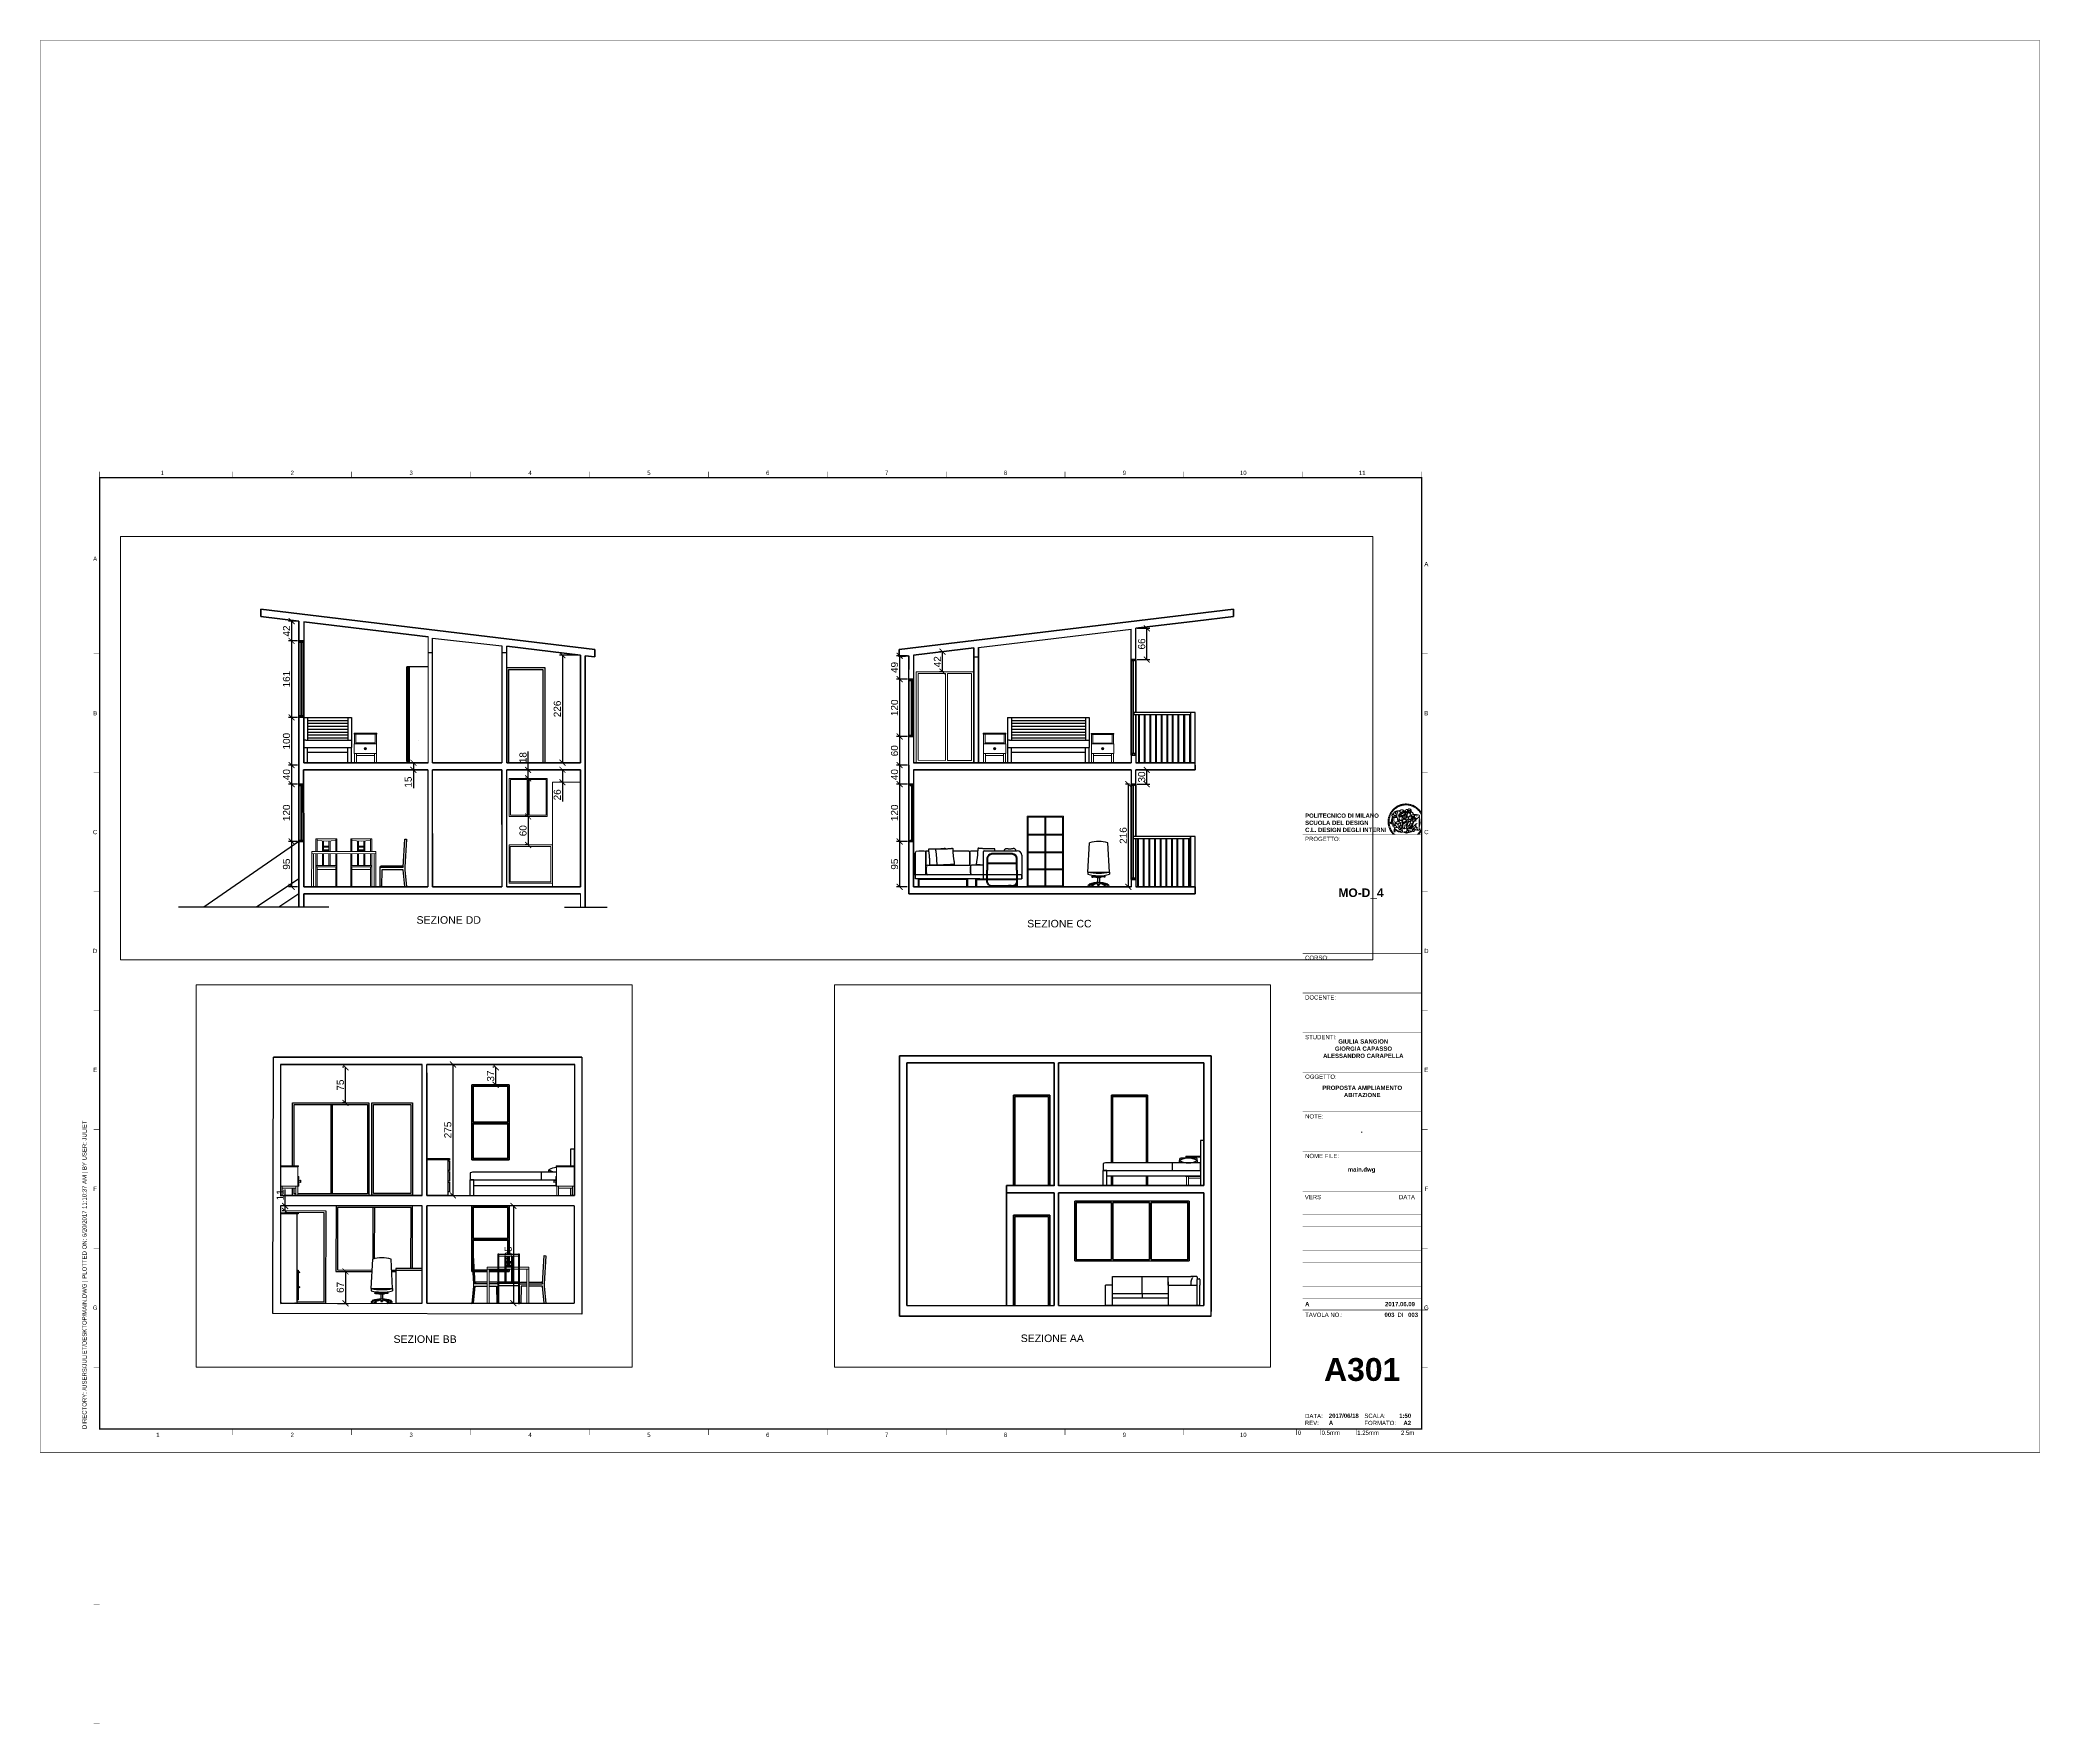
# Paper-space layout 'Layout2' of a CAD drawing. Header units: millimetres. Extents: x 0 to 841, y -114 to 594.
# The model-space entities are those that its viewports show. They can reach past a viewport. Long polylines and large blocks are cut down to what shows.
import ezdxf
from ezdxf.enums import TextEntityAlignment as Align

# ---------------------------------------------------------------- set-up
doc = ezdxf.new("R2010")
doc.units = ezdxf.units.MM
doc.set_wipeout_variables(frame=1)
doc.linetypes.add('TRATTOPUNTO', pattern=[25.4, 12.7, -6.35, 0, -6.35])
for name, color, linetype, lineweight in [('A-ELEV-MBE1', 7, 'Continuous', 35), ('A-FURN', 8, 'Continuous', 18), ('A-GLAZ-FULL', 4, 'Continuous', 25), ('A-SECT-MCUT', 7, 'Continuous', 35), ('A-WALL-FULL-INTR', 7, 'Continuous', 35), ('G-ANNO-LOGO', 3, 'Continuous', 18), ('G-ANNO-TEXT', 3, 'Continuous', 18), ('G-ANNO-TTLB', 3, 'Continuous', 18), ('quote', 3, 'Continuous', 18)]:
    doc.layers.add(name, color=color, linetype=linetype, lineweight=lineweight)
for name, color, linetype in [('binari', 1, 'Continuous'), ('linee di prosp', 3, 'Continuous'), ('prospetti', 7, 'Continuous'), ('struttura', 7, 'Continuous')]:
    doc.layers.add(name, color=color, linetype=linetype)
doc.layers.add('G-ANNO-NPLT', color=210, linetype='Continuous', lineweight=18, plot=False)
doc.styles.add('ARIAL', font='Arial.ttf')
doc.styles.add('ARIAL-BOLD', font='Arial Bold.ttf')
doc.styles.add('E-ARIAL', font='Arial.ttf')
doc.styles.get("Standard").update_dxf_attribs({"font": 'Arial.ttf'})
doc.dimstyles.new('ISO-25', dxfattribs={"dimtxt": 3, "dimasz": 2.5, "dimexe": 1.25, "dimexo": 0.625, "dimtad": 1, "dimdec": 0, "dimtxsty": 'Standard', "dimblk": 'ARCHTICK', "dimblk1": 'ARCHTICK', "dimblk2": 'ARCHTICK', "dimcen": 2.5, "dimadec": 0, "dimazin": 0, "dimtfac": 1, "dimtdec": 0, "dimtmove": 0, "dimatfit": 3, "dimfxl": 1, "dimarcsym": 0})

# ---------------------------------------------------------------- blocks, each defined once
blk = doc.blocks.new('_ArchTick')
at = {"color": 0, "linetype": 'ByBlock', "const_width": 0.15}
blk.add_lwpolyline([(-0.5, -0.5), (0.5, 0.5)], dxfattribs=at)
blk = doc.blocks.new('*D20')
at = {"color": 0, "lineweight": -2, "transparency": 16777216}
for p, q in [((108.45, 350.05), (104.76, 350.05)), ((106.01, 350.05), (106.01, 341.71)), ((108.45, 341.71), (104.76, 341.71))]:
    blk.add_line(p, q, dxfattribs=at)
at = {"color": 0, "lineweight": -2, "transparency": 16777216, "xscale": 2.5, "yscale": 2.5, "zscale": 2.5}
for p, rotation in [((106.01, 350.05), 90), ((106.01, 341.71), 270)]:
    blk.add_blockref('_ArchTick', p, dxfattribs=dict(at, rotation=rotation))
at = {"color": 0, "transparency": 16777216, "insert": (103.89, 345.88), "char_height": 3, "attachment_point": 5, "rotation": 90}
blk.add_mtext('42', dxfattribs=at)
blk = doc.blocks.new('*D21')
at = {"color": 0, "lineweight": -2, "transparency": 16777216}
for p, q in [((108.45, 341.71), (104.76, 341.71)), ((106.01, 341.71), (106.01, 309.58)), ((108.45, 309.58), (104.76, 309.58))]:
    blk.add_line(p, q, dxfattribs=at)
at = {"color": 0, "lineweight": -2, "transparency": 16777216, "xscale": 2.5, "yscale": 2.5, "zscale": 2.5}
for p, rotation in [((106.01, 341.71), 90), ((106.01, 309.58), 270)]:
    blk.add_blockref('_ArchTick', p, dxfattribs=dict(at, rotation=rotation))
at = {"color": 0, "transparency": 16777216, "insert": (103.87, 325.65), "char_height": 3, "attachment_point": 5, "rotation": 90}
blk.add_mtext('161', dxfattribs=at)
blk = doc.blocks.new('*D22')
at = {"color": 0, "lineweight": -2, "transparency": 16777216}
for p, q in [((108.45, 309.58), (104.76, 309.58)), ((106.01, 309.58), (106.01, 289.51)), ((108.45, 289.51), (104.76, 289.51))]:
    blk.add_line(p, q, dxfattribs=at)
at = {"color": 0, "lineweight": -2, "transparency": 16777216, "xscale": 2.5, "yscale": 2.5, "zscale": 2.5}
for p, rotation in [((106.01, 309.58), 90), ((106.01, 289.51), 270)]:
    blk.add_blockref('_ArchTick', p, dxfattribs=dict(at, rotation=rotation))
at = {"color": 0, "transparency": 16777216, "insert": (103.87, 299.55), "char_height": 3, "attachment_point": 5, "rotation": 90}
blk.add_mtext('100', dxfattribs=at)
blk = doc.blocks.new('*D23')
at = {"color": 0, "lineweight": -2, "transparency": 16777216}
for p, q in [((226.86, 335.72), (218.67, 335.72)), ((219.92, 335.72), (219.92, 290.52)), ((226.86, 290.52), (218.67, 290.52))]:
    blk.add_line(p, q, dxfattribs=at)
at = {"color": 0, "lineweight": -2, "transparency": 16777216, "xscale": 2.5, "yscale": 2.5, "zscale": 2.5}
for p, rotation in [((219.92, 335.72), 90), ((219.92, 290.52), 270)]:
    blk.add_blockref('_ArchTick', p, dxfattribs=dict(at, rotation=rotation))
at = {"color": 0, "transparency": 16777216, "insert": (217.77, 313.12), "char_height": 3, "attachment_point": 5, "rotation": 90}
blk.add_mtext('226', dxfattribs=at)
blk = doc.blocks.new('*D24')
at = {"color": 0, "lineweight": -2, "transparency": 16777216}
for p, q in [((108.45, 257.39), (104.76, 257.39)), ((106.01, 257.39), (106.01, 238.31)), ((108.45, 238.31), (104.76, 238.31))]:
    blk.add_line(p, q, dxfattribs=at)
at = {"color": 0, "lineweight": -2, "transparency": 16777216, "xscale": 2.5, "yscale": 2.5, "zscale": 2.5}
for p, rotation in [((106.01, 257.39), 90), ((106.01, 238.31), 270)]:
    blk.add_blockref('_ArchTick', p, dxfattribs=dict(at, rotation=rotation))
at = {"color": 0, "transparency": 16777216, "insert": (103.87, 247.85), "char_height": 3, "attachment_point": 5, "rotation": 90}
blk.add_mtext('95', dxfattribs=at)
blk = doc.blocks.new('*D25')
at = {"color": 0, "lineweight": -2, "transparency": 16777216}
for p, q in [((108.45, 281.48), (104.76, 281.48)), ((106.01, 281.48), (106.01, 257.39)), ((108.45, 257.39), (104.76, 257.39))]:
    blk.add_line(p, q, dxfattribs=at)
at = {"color": 0, "lineweight": -2, "transparency": 16777216, "xscale": 2.5, "yscale": 2.5, "zscale": 2.5}
for p, rotation in [((106.01, 281.48), 90), ((106.01, 257.39), 270)]:
    blk.add_blockref('_ArchTick', p, dxfattribs=dict(at, rotation=rotation))
at = {"color": 0, "transparency": 16777216, "insert": (103.87, 269.43), "char_height": 3, "attachment_point": 5, "rotation": 90}
blk.add_mtext('120', dxfattribs=at)
blk = doc.blocks.new('*D26')
at = {"color": 0, "lineweight": -2, "transparency": 16777216}
for p, q in [((108.45, 289.51), (104.76, 289.51)), ((106.01, 289.51), (106.01, 281.48)), ((108.45, 281.48), (104.76, 281.48))]:
    blk.add_line(p, q, dxfattribs=at)
at = {"color": 0, "lineweight": -2, "transparency": 16777216, "xscale": 2.5, "yscale": 2.5, "zscale": 2.5}
for p, rotation in [((106.01, 289.51), 90), ((106.01, 281.48), 270)]:
    blk.add_blockref('_ArchTick', p, dxfattribs=dict(at, rotation=rotation))
at = {"color": 0, "transparency": 16777216, "insert": (103.87, 285.49), "char_height": 3, "attachment_point": 5, "rotation": 90}
blk.add_mtext('40', dxfattribs=at)
blk = doc.blocks.new('*D27')
at = {"color": 0, "lineweight": -2, "transparency": 16777216}
for p, q in [((162.79, 290.51), (155.98, 290.51)), ((162.65, 287.5), (155.98, 287.5)), ((157.23, 290.51), (157.23, 287.5)), ((157.23, 287.5), (157.23, 279.74))]:
    blk.add_line(p, q, dxfattribs=at)
at = {"color": 0, "lineweight": -2, "transparency": 16777216, "xscale": 2.5, "yscale": 2.5, "zscale": 2.5}
for p, rotation in [((157.23, 290.51), 90), ((157.23, 287.5), 270)]:
    blk.add_blockref('_ArchTick', p, dxfattribs=dict(at, rotation=rotation))
at = {"color": 0, "transparency": 16777216, "insert": (155.08, 282.37), "char_height": 3, "attachment_point": 5, "rotation": 90}
blk.add_mtext('15', dxfattribs=at)
blk = doc.blocks.new('*D28')
at = {"color": 0, "lineweight": -2, "transparency": 16777216}
for p, q in [((205.48, 287.5), (205.48, 295.26)), ((204.86, 287.5), (204.23, 287.5)), ((205.48, 283.91), (205.48, 287.5)), ((204.86, 283.91), (204.23, 283.91))]:
    blk.add_line(p, q, dxfattribs=at)
at = {"color": 0, "lineweight": -2, "transparency": 16777216, "xscale": 2.5, "yscale": 2.5, "zscale": 2.5}
for p, rotation in [((205.48, 287.5), 90), ((205.48, 283.91), 270)]:
    blk.add_blockref('_ArchTick', p, dxfattribs=dict(at, rotation=rotation))
at = {"color": 0, "transparency": 16777216, "insert": (203.34, 292.63), "char_height": 3, "attachment_point": 5, "rotation": 90}
blk.add_mtext('18', dxfattribs=at)
blk = doc.blocks.new('*D29')
at = {"color": 0, "lineweight": -2, "transparency": 16777216}
for p, q in [((204.86, 267.91), (204.23, 267.91)), ((205.48, 267.91), (205.48, 255.91)), ((204.86, 255.91), (204.23, 255.91))]:
    blk.add_line(p, q, dxfattribs=at)
at = {"color": 0, "lineweight": -2, "transparency": 16777216, "xscale": 2.5, "yscale": 2.5, "zscale": 2.5}
for p, rotation in [((205.48, 267.91), 90), ((205.48, 255.91), 270)]:
    blk.add_blockref('_ArchTick', p, dxfattribs=dict(at, rotation=rotation))
at = {"color": 0, "transparency": 16777216, "insert": (203.34, 261.91), "char_height": 3, "attachment_point": 5, "rotation": 90}
blk.add_mtext('60', dxfattribs=at)
blk = doc.blocks.new('*D30')
at = {"color": 0, "lineweight": -2, "transparency": 16777216}
for p, q in [((219.29, 287.53), (218.67, 287.53)), ((219.92, 287.53), (219.92, 282.31)), ((219.29, 282.31), (218.67, 282.31)), ((219.92, 282.31), (219.92, 274.18))]:
    blk.add_line(p, q, dxfattribs=at)
at = {"color": 0, "lineweight": -2, "transparency": 16777216, "xscale": 2.5, "yscale": 2.5, "zscale": 2.5}
for p, rotation in [((219.92, 287.53), 90), ((219.92, 282.31), 270)]:
    blk.add_blockref('_ArchTick', p, dxfattribs=dict(at, rotation=rotation))
at = {"color": 0, "transparency": 16777216, "insert": (217.77, 277), "char_height": 3, "attachment_point": 5, "rotation": 90}
blk.add_mtext('26', dxfattribs=at)
blk = doc.blocks.new('*D31')
at = {"color": 0, "lineweight": -2, "transparency": 16777216}
for p, q in [((364.98, 335.45), (360.49, 335.45)), ((361.74, 335.45), (361.74, 325.65)), ((364.98, 325.65), (360.49, 325.65))]:
    blk.add_line(p, q, dxfattribs=at)
at = {"color": 0, "lineweight": -2, "transparency": 16777216, "xscale": 2.5, "yscale": 2.5, "zscale": 2.5}
for p, rotation in [((361.74, 335.45), 90), ((361.74, 325.65), 270)]:
    blk.add_blockref('_ArchTick', p, dxfattribs=dict(at, rotation=rotation))
at = {"color": 0, "transparency": 16777216, "insert": (359.6, 330.55), "char_height": 3, "attachment_point": 5, "rotation": 90}
blk.add_mtext('49', dxfattribs=at)
blk = doc.blocks.new('*D32')
at = {"color": 0, "lineweight": -2, "transparency": 16777216}
for p, q in [((364.98, 325.65), (360.49, 325.65)), ((361.74, 325.65), (361.74, 301.55)), ((364.98, 301.55), (360.49, 301.55))]:
    blk.add_line(p, q, dxfattribs=at)
at = {"color": 0, "lineweight": -2, "transparency": 16777216, "xscale": 2.5, "yscale": 2.5, "zscale": 2.5}
for p, rotation in [((361.74, 325.65), 90), ((361.74, 301.55), 270)]:
    blk.add_blockref('_ArchTick', p, dxfattribs=dict(at, rotation=rotation))
at = {"color": 0, "transparency": 16777216, "insert": (359.6, 313.6), "char_height": 3, "attachment_point": 5, "rotation": 90}
blk.add_mtext('120', dxfattribs=at)
blk = doc.blocks.new('*D33')
at = {"color": 0, "lineweight": -2, "transparency": 16777216}
for p, q in [((364.98, 301.55), (360.49, 301.55)), ((361.74, 301.55), (361.74, 289.51)), ((364.98, 289.51), (360.49, 289.51))]:
    blk.add_line(p, q, dxfattribs=at)
at = {"color": 0, "lineweight": -2, "transparency": 16777216, "xscale": 2.5, "yscale": 2.5, "zscale": 2.5}
for p, rotation in [((361.74, 301.55), 90), ((361.74, 289.51), 270)]:
    blk.add_blockref('_ArchTick', p, dxfattribs=dict(at, rotation=rotation))
at = {"color": 0, "transparency": 16777216, "insert": (359.6, 295.53), "char_height": 3, "attachment_point": 5, "rotation": 90}
blk.add_mtext('60', dxfattribs=at)
blk = doc.blocks.new('*D34')
at = {"color": 0, "lineweight": -2, "transparency": 16777216}
for p, q in [((364.98, 289.51), (360.49, 289.51)), ((361.74, 289.51), (361.74, 281.48)), ((364.98, 281.48), (360.49, 281.48))]:
    blk.add_line(p, q, dxfattribs=at)
at = {"color": 0, "lineweight": -2, "transparency": 16777216, "xscale": 2.5, "yscale": 2.5, "zscale": 2.5}
for p, rotation in [((361.74, 289.51), 90), ((361.74, 281.48), 270)]:
    blk.add_blockref('_ArchTick', p, dxfattribs=dict(at, rotation=rotation))
at = {"color": 0, "transparency": 16777216, "insert": (359.6, 285.49), "char_height": 3, "attachment_point": 5, "rotation": 90}
blk.add_mtext('40', dxfattribs=at)
blk = doc.blocks.new('*D35')
at = {"color": 0, "lineweight": -2, "transparency": 16777216}
for p, q in [((364.98, 281.48), (360.49, 281.48)), ((361.74, 281.48), (361.74, 257.39)), ((364.98, 257.39), (360.49, 257.39))]:
    blk.add_line(p, q, dxfattribs=at)
at = {"color": 0, "lineweight": -2, "transparency": 16777216, "xscale": 2.5, "yscale": 2.5, "zscale": 2.5}
for p, rotation in [((361.74, 281.48), 90), ((361.74, 257.39), 270)]:
    blk.add_blockref('_ArchTick', p, dxfattribs=dict(at, rotation=rotation))
at = {"color": 0, "transparency": 16777216, "insert": (359.6, 269.43), "char_height": 3, "attachment_point": 5, "rotation": 90}
blk.add_mtext('120', dxfattribs=at)
blk = doc.blocks.new('*D36')
at = {"color": 0, "lineweight": -2, "transparency": 16777216}
for p, q in [((364.97, 257.39), (360.49, 257.39)), ((361.74, 257.39), (361.74, 238.31)), ((364.97, 238.31), (360.49, 238.31))]:
    blk.add_line(p, q, dxfattribs=at)
at = {"color": 0, "lineweight": -2, "transparency": 16777216, "xscale": 2.5, "yscale": 2.5, "zscale": 2.5}
for p, rotation in [((361.74, 257.39), 90), ((361.74, 238.31), 270)]:
    blk.add_blockref('_ArchTick', p, dxfattribs=dict(at, rotation=rotation))
at = {"color": 0, "transparency": 16777216, "insert": (359.6, 247.85), "char_height": 3, "attachment_point": 5, "rotation": 90}
blk.add_mtext('95', dxfattribs=at)
blk = doc.blocks.new('*D37')
at = {"color": 0, "lineweight": -2, "transparency": 16777216}
for p, q in [((379.13, 337.17), (378.51, 337.17)), ((379.76, 328.77), (379.76, 337.17)), ((380.15, 328.77), (378.51, 328.77))]:
    blk.add_line(p, q, dxfattribs=at)
at = {"color": 0, "lineweight": -2, "transparency": 16777216, "xscale": 2.5, "yscale": 2.5, "zscale": 2.5}
for p, rotation in [((379.76, 337.17), 90), ((379.76, 328.77), 270)]:
    blk.add_blockref('_ArchTick', p, dxfattribs=dict(at, rotation=rotation))
at = {"color": 0, "transparency": 16777216, "insert": (377.63, 332.97), "char_height": 3, "attachment_point": 5, "rotation": 90}
blk.add_mtext('42', dxfattribs=at)
blk = doc.blocks.new('*D38')
at = {"color": 0, "lineweight": -2, "transparency": 16777216}
for p, q in [((461.71, 347.03), (466.93, 347.03)), ((465.68, 333.87), (465.68, 347.03)), ((461.71, 333.87), (466.93, 333.87))]:
    blk.add_line(p, q, dxfattribs=at)
at = {"color": 0, "lineweight": -2, "transparency": 16777216, "xscale": 2.5, "yscale": 2.5, "zscale": 2.5}
for p, rotation in [((465.68, 347.03), 90), ((465.68, 333.87), 270)]:
    blk.add_blockref('_ArchTick', p, dxfattribs=dict(at, rotation=rotation))
at = {"color": 0, "transparency": 16777216, "insert": (463.54, 340.45), "char_height": 3, "attachment_point": 5, "rotation": 90}
blk.add_mtext('66', dxfattribs=at)
blk = doc.blocks.new('*D40')
at = {"color": 0, "lineweight": -2, "transparency": 16777216}
for p, q in [((461.71, 287.5), (466.93, 287.5)), ((465.68, 281.48), (465.68, 287.5)), ((461.71, 281.48), (466.93, 281.48))]:
    blk.add_line(p, q, dxfattribs=at)
at = {"color": 0, "lineweight": -2, "transparency": 16777216, "xscale": 2.5, "yscale": 2.5, "zscale": 2.5}
for p, rotation in [((465.68, 287.5), 90), ((465.68, 281.48), 270)]:
    blk.add_blockref('_ArchTick', p, dxfattribs=dict(at, rotation=rotation))
at = {"color": 0, "transparency": 16777216, "insert": (463.54, 284.49), "char_height": 3, "attachment_point": 5, "rotation": 90}
blk.add_mtext('30', dxfattribs=at)
blk = doc.blocks.new('*D41')
at = {"color": 0, "lineweight": -2, "transparency": 16777216}
for p, q in [((458.45, 281.48), (456.7, 281.48)), ((457.95, 238.29), (457.95, 281.48)), ((458.45, 238.29), (456.7, 238.29))]:
    blk.add_line(p, q, dxfattribs=at)
at = {"color": 0, "lineweight": -2, "transparency": 16777216, "xscale": 2.5, "yscale": 2.5, "zscale": 2.5}
for p, rotation in [((457.95, 281.48), 90), ((457.95, 238.29), 270)]:
    blk.add_blockref('_ArchTick', p, dxfattribs=dict(at, rotation=rotation))
at = {"color": 0, "transparency": 16777216, "insert": (455.81, 259.88), "char_height": 3, "attachment_point": 5, "rotation": 90}
blk.add_mtext('216', dxfattribs=at)
blk = doc.blocks.new('*D42')
at = {"color": 0, "lineweight": -2, "transparency": 16777216}
for p, q in [((128.03, 162.4), (127.4, 162.4)), ((128.65, 147.45), (128.65, 162.4)), ((128.03, 147.45), (127.4, 147.45))]:
    blk.add_line(p, q, dxfattribs=at)
at = {"color": 0, "lineweight": -2, "transparency": 16777216, "xscale": 2.5, "yscale": 2.5, "zscale": 2.5}
for p, rotation in [((128.65, 162.4), 90), ((128.65, 147.45), 270)]:
    blk.add_blockref('_ArchTick', p, dxfattribs=dict(at, rotation=rotation))
at = {"color": 0, "transparency": 16777216, "insert": (126.51, 154.92), "char_height": 3, "attachment_point": 5, "rotation": 90}
blk.add_mtext('75', dxfattribs=at)
blk = doc.blocks.new('*D43')
at = {"color": 0, "lineweight": -2, "transparency": 16777216}
for p, q in [((125.3, 76.56), (129.91, 76.56)), ((128.66, 76.56), (128.66, 63.15)), ((125.31, 63.15), (129.91, 63.15))]:
    blk.add_line(p, q, dxfattribs=at)
at = {"color": 0, "lineweight": -2, "transparency": 16777216, "xscale": 2.5, "yscale": 2.5, "zscale": 2.5}
for p, rotation in [((128.66, 76.56), 90), ((128.66, 63.15), 270)]:
    blk.add_blockref('_ArchTick', p, dxfattribs=dict(at, rotation=rotation))
at = {"color": 0, "transparency": 16777216, "insert": (126.51, 69.86), "char_height": 3, "attachment_point": 5, "rotation": 90}
blk.add_mtext('67', dxfattribs=at)
blk = doc.blocks.new('*D44')
at = {"color": 0, "lineweight": -2, "transparency": 16777216}
for p, q in [((103.3, 104.11), (103.3, 110.97)), ((102.67, 104.11), (102.05, 104.11)), ((102.67, 102.01), (102.05, 102.01)), ((103.3, 102.01), (103.3, 104.11))]:
    blk.add_line(p, q, dxfattribs=at)
at = {"color": 0, "lineweight": -2, "transparency": 16777216, "xscale": 2.5, "yscale": 2.5, "zscale": 2.5}
for p, rotation in [((103.3, 104.11), 90), ((103.3, 102.01), 270)]:
    blk.add_blockref('_ArchTick', p, dxfattribs=dict(at, rotation=rotation))
at = {"color": 0, "transparency": 16777216, "insert": (101.17, 108.79), "char_height": 3, "attachment_point": 5, "rotation": 90}
blk.add_mtext('11', dxfattribs=at)
blk = doc.blocks.new('*D45')
at = {"color": 0, "lineweight": -2, "transparency": 16777216}
for p, q in [((191.24, 162.4), (190.62, 162.4)), ((191.87, 155.04), (191.87, 162.4)), ((191.24, 155.04), (190.62, 155.04))]:
    blk.add_line(p, q, dxfattribs=at)
at = {"color": 0, "lineweight": -2, "transparency": 16777216, "xscale": 2.5, "yscale": 2.5, "zscale": 2.5}
for p, rotation in [((191.87, 162.4), 90), ((191.87, 155.04), 270)]:
    blk.add_blockref('_ArchTick', p, dxfattribs=dict(at, rotation=rotation))
at = {"color": 0, "transparency": 16777216, "insert": (189.72, 158.72), "char_height": 3, "attachment_point": 5, "rotation": 90}
blk.add_mtext('37', dxfattribs=at)
blk = doc.blocks.new('*D46')
at = {"color": 0, "lineweight": -2, "transparency": 16777216}
for p, q in [((173.24, 163.6), (172.62, 163.6)), ((173.87, 163.6), (173.87, 108.53)), ((173.24, 108.53), (172.62, 108.53))]:
    blk.add_line(p, q, dxfattribs=at)
at = {"color": 0, "lineweight": -2, "transparency": 16777216, "xscale": 2.5, "yscale": 2.5, "zscale": 2.5}
for p, rotation in [((173.87, 163.6), 90), ((173.87, 108.53), 270)]:
    blk.add_blockref('_ArchTick', p, dxfattribs=dict(at, rotation=rotation))
at = {"color": 0, "transparency": 16777216, "insert": (171.72, 136.06), "char_height": 3, "attachment_point": 5, "rotation": 90}
blk.add_mtext('275', dxfattribs=at)
blk = doc.blocks.new('*D47')
at = {"color": 0, "lineweight": -2, "transparency": 16777216}
for p, q in [((198.64, 104.11), (198.02, 104.11)), ((199.27, 104.11), (199.27, 63.18)), ((198.65, 63.18), (198.02, 63.18))]:
    blk.add_line(p, q, dxfattribs=at)
at = {"color": 0, "lineweight": -2, "transparency": 16777216, "xscale": 2.5, "yscale": 2.5, "zscale": 2.5}
for p, rotation in [((199.27, 104.11), 90), ((199.27, 63.18), 270)]:
    blk.add_blockref('_ArchTick', p, dxfattribs=dict(at, rotation=rotation))
at = {"color": 0, "transparency": 16777216, "insert": (197.12, 83.64), "char_height": 3, "attachment_point": 5, "rotation": 90}
blk.add_mtext('205', dxfattribs=at)
blk = doc.blocks.new('logoPolimi')
for p, q in [((-2.37, 0.12), (-2.16, 0.11)), ((-2.37, 0.01), (-2.16, 0.01)), ((-2.36, 0.23), (-2.15, 0.21)), ((-2.35, 0.34), (-2.14, 0.31)), ((-2.33, 0.45), (-2.12, 0.41)), ((-2.3, 0.55), (-2.1, 0.51)), ((-2.28, 0.66), (-2.07, 0.6)), ((-2.24, 0.77), (-2.04, 0.7)), ((-2.2, 0.87), (-2.01, 0.79)), ((-2.16, 0.97), (-1.97, 0.89)), ((-2.11, 1.07), (-1.93, 0.98)), ((-2.06, 1.17), (-1.88, 1.07)), ((-2.01, 1.26), (-1.83, 1.15)), ((-1.94, 1.36), (-1.77, 1.24)), ((-1.88, 1.45), (-1.71, 1.32)), ((-1.84, 0.03), (-1.82, 0.35)), ((-1.81, 1.53), (-1.65, 1.4)), ((-1.74, 1.61), (-1.58, 1.47)), ((-1.73, 0.59), (-1.73, 0.59)), ((-1.73, 0.59), (-1.73, 0.59)), ((-1.66, 1.69), (-1.51, 1.54)), ((-1.65, 0.57), (-1.65, 0.57)), ((-1.59, 1.12), (-1.59, 1.12)), ((-1.58, 1.77), (-1.44, 1.61)), ((-1.51, 0.55), (-1.51, 0.55)), ((-1.51, 0.55), (-1.51, 0.55)), ((-1.49, 1.84), (-1.36, 1.68)), ((-1.41, 1.91), (-1.28, 1.74)), ((-1.32, 1.97), (-1.2, 1.8)), ((-1.31, 0.79), (-1.21, 0.75)), ((-1.21, 0.75), (-1.31, 0.79)), ((-1.21, 0.75), (-1.31, 0.79)), ((-1.22, 2.03), (-1.11, 1.85)), ((-1.21, 0.75), (-1.21, 0.75)), ((-1.21, 0.75), (-1.21, 0.75)), ((-1.19, 0.76), (-1.19, 0.76)), ((-1.19, 0.76), (-1.19, 0.76)), ((-1.17, 0.99), (-1.18, 0.99)), ((-1.18, 0.99), (-1.17, 0.99)), ((-1.16, 0.57), (-1.16, 0.57)), ((-1.16, 0.57), (-1.16, 0.57)), ((-1.13, 2.09), (-1.03, 1.9)), ((-1.1, 0.01), (-0.99, 0.06)), ((-0.99, 0.06), (-1.1, 0.01)), ((-0.99, 0.06), (-1.1, 0.01)), ((-1.03, 2.14), (-0.94, 1.95)), ((-0.99, 0.06), (-0.99, 0.06)), ((-0.99, 0.06), (-0.99, 0.06)), ((-0.97, 0.79), (-0.98, 0.79)), ((-0.89, 0.84), (-0.97, 0.79)), ((-0.97, 0.79), (-0.89, 0.84)), ((-0.96, 1.41), (-0.96, 1.41)), ((-0.96, 1.41), (-0.96, 1.41)), ((-0.93, 2.18), (-0.84, 1.99)), ((-0.89, 0.84), (-0.82, 0.87)), ((-0.82, 0.87), (-0.89, 0.84)), ((-0.89, 0.84), (-0.82, 0.87)), ((-0.88, 0.83), (-0.89, 0.84)), ((-0.85, 1.39), (-0.85, 1.39)), ((-0.85, 1.39), (-0.85, 1.39)), ((-0.84, 0.14), (-0.84, 0.14)), ((-0.83, 2.22), (-0.75, 2.03)), ((-0.77, 1.08), (-0.78, 1.08)), ((-0.78, 1.08), (-0.77, 1.08)), ((-0.61, 1.12), (-0.77, 1.08)), ((-0.77, 1.08), (-0.61, 1.12)), ((-0.77, 1.08), (-0.61, 1.12)), ((-0.75, 1.3), (-0.76, 1.29)), ((-0.76, 1.29), (-0.75, 1.3)), ((-0.72, 2.26), (-0.66, 2.06)), ((-0.65, 0.99), (-0.7, 0.96)), ((-0.69, 0.18), (-0.68, 0.18)), ((-0.66, 0.93), (-0.66, 0.93)), ((-0.66, 0.93), (-0.64, 0.93)), ((-0.66, 0.93), (-0.66, 0.93)), ((-0.66, 0.93), (-0.66, 0.93)), ((-0.63, 1.01), (-0.63, 1.01)), ((-0.63, 1.01), (-0.62, 1.01)), ((-0.63, 0.66), (-0.63, 0.66)), ((-0.61, 2.29), (-0.56, 2.09)), ((-0.6, 1.12), (-0.61, 1.12)), ((-0.61, 1.12), (-0.6, 1.12)), ((-0.61, 1.12), (-0.6, 1.12)), ((-0.61, 0.86), (-0.57, 0.85)), ((-0.57, 0.85), (-0.61, 0.86)), ((-0.61, 0.86), (-0.57, 0.85)), ((-0.53, 1.08), (-0.6, 1.12)), ((-0.6, 1.12), (-0.6, 1.11)), ((-0.6, 1.12), (-0.53, 1.08)), ((-0.57, 0.8), (-0.59, 0.8)), ((-0.57, 0.85), (-0.53, 0.84)), ((-0.57, 0.85), (-0.57, 0.85)), ((-0.57, 0.85), (-0.57, 0.85)), ((-0.57, 0.85), (-0.53, 0.84)), ((-0.56, 0.29), (-0.49, 0.48)), ((-0.56, 0.14), (-0.56, 0.29)), ((-0.5, 0.11), (-0.56, 0.14)), ((-0.53, 0.84), (-0.51, 0.84)), ((-0.53, 0.84), (-0.51, 0.84)), ((-0.53, 0.84), (-0.53, 0.84)), ((-0.51, 2.32), (-0.46, 2.11)), ((-0.51, 0.11), (-0.51, 0.11)), ((-0.51, 0.11), (-0.51, 0.11)), ((-0.34, 0.33), (-0.5, 0.11)), ((-0.49, 0.48), (-0.41, 0.55)), ((-0.42, 0.8), (-0.47, 0.79)), ((-0.42, 0.8), (-0.47, 0.79)), ((-0.47, 0.79), (-0.45, 0.76)), ((-0.47, 0.79), (-0.45, 0.76)), ((-0.45, 1.14), (-0.42, 1.11)), ((-0.42, 1.26), (-0.36, 1.22)), ((-0.41, 0.55), (-0.34, 0.49)), ((-0.4, 2.34), (-0.36, 2.13)), ((-0.4, 1.37), (-0.38, 1.38)), ((-0.39, 1.37), (-0.4, 1.37)), ((-0.35, 1.33), (-0.4, 1.37)), ((-0.39, 1.24), (-0.4, 1.23)), ((-0.38, 1.14), (-0.38, 1.14)), ((-0.34, 0.49), (-0.09, 0.48)), ((-0.16, 0.32), (-0.34, 0.33)), ((-0.14, 0.32), (-0.31, 0.34)), ((-0.29, 2.35), (-0.26, 2.14)), ((-0.28, 1.3), (-0.29, 1.3)), ((-0.28, 1.3), (-0.28, 1.3)), ((-0.18, 2.36), (-0.16, 2.15)), ((-0.16, 1.24), (-0.16, 1.25)), ((-0.16, 1.25), (-0.16, 1.25)), ((-0.16, 0.49), (-0.14, 0.64)), ((-0.06, 0.27), (-0.16, 0.32)), ((-0.1, 0.88), (-0.09, 0.87)), ((-0.08, 1.37), (-0.08, 1.38)), ((-0.08, 1.23), (-0.05, 1.21)), ((-0.05, 1.21), (-0.08, 1.23)), ((-0.08, 1.23), (-0.05, 1.21)), ((-0.07, 2.37), (-0.06, 2.16)), ((-0.03, 0.26), (-0.06, 0.27)), ((-0.05, 1.21), (-0.04, 1.21)), ((-0.04, 1.21), (-0.05, 1.21)), ((-0.04, 1.21), (-0.04, 1.21)), ((-0.04, 1.21), (-0.04, 1.21)), ((-0.04, 0.48), (-0.03, 0.26)), ((0.03, 1.15), (0.03, 1.15)), ((0.03, 0.66), (0.03, 0.67)), ((0.04, 2.37), (0.04, 2.16)), ((0.07, 0.58), (0.07, 0.57)), ((0.1, 1.18), (0.1, 1.18)), ((0.1, 0.84), (0.1, 0.84)), ((0.13, 1.32), (0.17, 1.19)), ((0.15, 2.36), (0.14, 2.16)), ((0.14, 0.71), (0.34, 0.65)), ((0.31, 0.56), (0.17, 0.63)), ((0.26, 2.36), (0.24, 2.15)), ((0.27, 1.61), (0.27, 1.61)), ((0.27, 1.61), (0.27, 1.61)), ((0.27, 1.61), (0.27, 1.61)), ((0.29, 1.29), (0.29, 1.29)), ((0.29, 1.29), (0.29, 1.29)), ((0.29, 1.29), (0.29, 1.29)), ((0.29, 1.29), (0.29, 1.29)), ((0.33, 0.49), (0.34, 0.49)), ((0.33, 0.03), (0.35, 0.03)), ((0.33, 0.03), (0.35, 0.03)), ((0.37, 2.34), (0.34, 2.13)), ((0.34, 0.65), (0.34, 0.64)), ((0.35, 0.03), (0.57, 0.06)), ((0.35, 0.03), (0.57, 0.06)), ((0.35, 0.03), (0.35, 0.03)), ((0.35, 0.03), (0.35, 0.03)), ((0.38, 1.36), (0.37, 1.35)), ((0.38, 0.34), (0.37, 0.34)), ((0.38, 0.34), (0.38, 0.34)), ((0.43, 0.67), (0.39, 0.64)), ((0.48, 2.32), (0.44, 2.12)), ((0.49, 1.05), (0.51, 1.13)), ((0.51, 1.13), (0.49, 1.05)), ((0.49, 1.05), (0.51, 1.13)), ((0.51, 1.31), (0.5, 1.29)), ((0.51, 1.13), (0.52, 1.23)), ((0.52, 1.23), (0.51, 1.23)), ((0.51, 1.23), (0.52, 1.23)), ((0.52, 1.23), (0.51, 1.13)), ((0.51, 1.13), (0.52, 1.23)), ((0.52, 1.24), (0.6, 1.37)), ((0.52, 1.23), (0.6, 1.36)), ((0.6, 1.36), (0.52, 1.23)), ((0.52, 1.23), (0.52, 1.23)), ((0.52, 1.23), (0.52, 1.24)), ((0.52, 1.23), (0.52, 1.23)), ((0.55, 1.07), (0.53, 1.06)), ((0.53, 1.04), (0.53, 1.06)), ((0.53, 1.05), (0.53, 1.04)), ((0.59, 2.3), (0.54, 2.09)), ((0.54, 0.3), (0.63, 0.32)), ((0.54, -0.08), (0.61, 0.06)), ((0.61, 0.06), (0.54, -0.08)), ((0.54, -0.08), (0.61, 0.06)), ((0.56, 0.19), (0.59, 0.21)), ((0.57, 1.07), (0.57, 1.07)), ((0.57, 1.07), (0.57, 1.07)), ((0.57, 1.07), (0.57, 1.07)), ((0.57, 1.07), (0.57, 1.07)), ((0.57, 1.07), (0.57, 1.07)), ((0.57, 1.07), (0.57, 1.07)), ((0.57, 1.07), (0.57, 1.07)), ((0.58, 0.3), (0.59, 0.29)), ((0.59, 0.78), (0.59, 0.79)), ((0.59, 0.79), (0.59, 0.79)), ((0.59, 0.79), (0.59, 0.79)), ((0.59, 0.79), (0.59, 0.78)), ((0.61, 0.06), (0.6, 0.07)), ((0.6, 0.07), (0.61, 0.06)), ((0.61, 0.06), (0.61, 0.07)), ((0.62, 0.21), (0.65, 0.22)), ((0.69, 2.27), (0.63, 2.07)), ((0.64, 1.37), (0.65, 1.37)), ((0.69, 0.86), (0.68, 0.86)), ((0.68, 0.86), (0.69, 0.86)), ((0.68, 0.76), (0.68, 0.76)), ((0.8, 2.23), (0.73, 2.03)), ((0.76, 0.26), (0.76, 0.26)), ((0.9, 2.19), (0.82, 2)), ((0.82, 0.35), (0.84, 0.36)), ((0.82, 0.35), (0.82, 0.35)), ((0.84, 0.36), (0.84, 0.37)), ((0.85, 0.34), (1.05, 0.35)), ((1, 2.15), (0.91, 1.96)), ((0.93, 1.05), (0.93, 1.05)), ((0.93, 1.05), (0.93, 1.05)), ((0.93, 1.05), (0.93, 1.04)), ((0.93, 1.05), (0.93, 1.05)), ((0.97, 0.66), (0.96, 0.66)), ((1.01, 0.97), (0.98, 0.96)), ((1.1, 2.1), (1, 1.91)), ((1.2, 2.04), (1.09, 1.86)), ((1.17, 0.96), (1.17, 0.95)), ((1.17, 0.95), (1.17, 0.95)), ((1.29, 1.99), (1.18, 1.81)), ((1.38, 1.92), (1.26, 1.75)), ((1.34, 0.37), (1.26, 0.04)), ((1.27, 0.37), (1.27, 0.38)), ((1.28, 0.95), (1.28, 0.95)), ((1.47, 1.86), (1.34, 1.69)), ((1.37, 0.73), (1.46, 0.81)), ((1.41, 0.4), (1.41, 0.41)), ((1.56, 1.79), (1.42, 1.63)), ((1.64, 1.71), (1.49, 1.56)), ((1.49, 0.9), (1.57, 0.92)), ((1.72, 1.63), (1.56, 1.49)), ((1.67, 0.6), (1.57, 0.53)), ((1.79, 1.55), (1.63, 1.41)), ((1.86, 1.47), (1.7, 1.34)), ((1.93, 1.38), (1.76, 1.26)), ((1.99, 1.29), (1.81, 1.17)), ((2.05, 1.19), (1.87, 1.09)), ((2.1, 1.1), (1.92, 1)), ((2.15, 1), (1.96, 0.91)), ((2.19, 0.9), (2, 0.82)), ((2.23, 0.79), (2.04, 0.72)), ((2.27, 0.69), (2.07, 0.63)), ((2.3, 0.58), (2.09, 0.53)), ((2.32, 0.47), (2.12, 0.43)), ((2.34, 0.37), (2.13, 0.33)), ((2.36, 0.26), (2.15, 0.23)), ((2.37, 0.15), (2.16, 0.13)), ((2.37, 0.04), (2.16, 0.03)), ((-2.37, -0.1), (-2.16, -0.09)), ((-2.36, -0.21), (-2.15, -0.19)), ((-2.35, -0.32), (-2.14, -0.29)), ((-2.33, -0.43), (-2.12, -0.39)), ((-2.31, -0.54), (-2.1, -0.49)), ((-2.28, -0.65), (-2.08, -0.59)), ((-2.25, -0.75), (-2.05, -0.69)), ((-2.21, -0.86), (-2.02, -0.78)), ((-2.17, -0.96), (-1.98, -0.87)), ((-2.12, -1.06), (-1.93, -0.96)), ((-2.07, -1.16), (-1.89, -1.05)), ((-2.04, -0.15), (-1.97, -0.2)), ((-2.01, -1.25), (-1.84, -1.14)), ((-1.95, -1.34), (-1.78, -1.22)), ((-1.89, -1.43), (-1.72, -1.31)), ((-1.82, -1.52), (-1.66, -1.38)), ((-1.75, -1.6), (-1.59, -1.46)), ((-1.67, -1.68), (-1.52, -1.53)), ((-1.58, -0.12), (-1.6, -0.18)), ((-1.6, -0.18), (-1.58, -0.28)), ((-1.57, -0.54), (-1.59, -0.54)), ((-1.59, -0.54), (-1.59, -0.54)), ((-1.59, -1.76), (-1.45, -1.6)), ((-1.56, -0.32), (-1.56, -0.31)), ((-1.56, -0.31), (-1.56, -0.31)), ((-1.53, -0.65), (-1.53, -0.65)), ((-1.53, -0.65), (-1.53, -0.65)), ((-1.51, -1.83), (-1.37, -1.67)), ((-1.48, -0.86), (-1.48, -0.85)), ((-1.42, -0.37), (-1.42, -0.37)), ((-1.42, -1.9), (-1.29, -1.73)), ((-1.38, -0.46), (-1.38, -0.46)), ((-1.33, -1.96), (-1.21, -1.79)), ((-1.31, -0.24), (-1.31, -0.23)), ((-1.31, -0.23), (-1.31, -0.24)), ((-1.24, -2.02), (-1.13, -1.84)), ((-1.23, -0.19), (-1.23, -0.19)), ((-1.23, -0.19), (-1.23, -0.19)), ((-1.23, -0.19), (-1.23, -0.19)), ((-1.23, -0.19), (-1.23, -0.19)), ((-1.14, -2.08), (-1.04, -1.89)), ((-1.04, -2.13), (-0.95, -1.94)), ((-1.01, -0.39), (-1.02, -0.39)), ((-1.02, -0.39), (-1.01, -0.39)), ((-1.02, -0.7), (-1.02, -0.7)), ((-1.02, -0.7), (-1.02, -0.7)), ((-1.02, -0.7), (-1.02, -0.7)), ((-0.94, -2.18), (-0.86, -1.98)), ((-0.84, -2.22), (-0.77, -2.02)), ((-0.79, -0.51), (-0.83, -0.58)), ((-0.83, -0.58), (-0.79, -0.51)), ((-0.83, -0.58), (-0.79, -0.51)), ((-0.78, -1.05), (-0.83, -0.94)), ((-0.83, -0.94), (-0.78, -1.05)), ((-0.83, -0.94), (-0.83, -0.94)), ((-0.83, -0.94), (-0.78, -1.05)), ((-0.82, -1.23), (-0.82, -1.23)), ((-0.82, -1.23), (-0.77, -1.23)), ((-0.77, -1.23), (-0.82, -1.23)), ((-0.82, -1.23), (-0.82, -1.23)), ((-0.77, -1.23), (-0.82, -1.23)), ((-0.75, -0.96), (-0.8, -0.89)), ((-0.8, -0.89), (-0.79, -0.92)), ((-0.79, -0.92), (-0.8, -0.89)), ((-0.8, -0.89), (-0.75, -0.96)), ((-0.79, -0.92), (-0.8, -0.89)), ((-0.8, -0.89), (-0.8, -0.89)), ((-0.8, -0.89), (-0.75, -0.96)), ((-0.79, -0.92), (-0.78, -0.95)), ((-0.78, -0.95), (-0.79, -0.92)), ((-0.78, -0.95), (-0.79, -0.92)), ((-0.77, -0.49), (-0.78, -0.48)), ((-0.78, -0.48), (-0.77, -0.49)), ((-0.78, -0.95), (-0.76, -1)), ((-0.76, -1), (-0.78, -0.95)), ((-0.76, -1), (-0.78, -0.95)), ((-0.71, -0.89), (-0.75, -0.87)), ((-0.75, -0.87), (-0.71, -0.89)), ((-0.75, -0.87), (-0.71, -0.89)), ((-0.72, -1.01), (-0.75, -0.96)), ((-0.75, -0.96), (-0.72, -1.01)), ((-0.75, -0.96), (-0.72, -1.01)), ((-0.74, -2.25), (-0.67, -2.05)), ((-0.64, -0.93), (-0.71, -0.89)), ((-0.71, -0.89), (-0.64, -0.93)), ((-0.71, -0.89), (-0.64, -0.93)), ((-0.66, -0.53), (-0.66, -0.53)), ((-0.66, -0.53), (-0.66, -0.53)), ((-0.66, -0.53), (-0.66, -0.53)), ((-0.63, -2.29), (-0.57, -2.08)), ((-0.52, -2.31), (-0.48, -2.11)), ((-0.39, -0.81), (-0.51, -0.69)), ((-0.51, -1.04), (-0.5, -1.04)), ((-0.48, -0.42), (-0.48, -0.42)), ((-0.48, -0.42), (-0.48, -0.42)), ((-0.48, -0.42), (-0.48, -0.42)), ((-0.42, -2.33), (-0.38, -2.13)), ((-0.41, -0.51), (-0.41, -0.51)), ((-0.38, -0.05), (-0.39, -0.12)), ((-0.39, -0.12), (-0.37, -0.1)), ((-0.35, -0.14), (-0.37, -0.08)), ((-0.37, -0.09), (-0.37, -0.09)), ((-0.33, -0.12), (-0.35, -0.14)), ((-0.32, -0.14), (-0.35, -0.14)), ((-0.35, -0.18), (-0.34, -0.22)), ((-0.34, -0.08), (-0.29, -0.16)), ((-0.34, -0.22), (-0.34, -0.22)), ((-0.27, -0.17), (-0.32, -0.14)), ((-0.31, -2.35), (-0.28, -2.14)), ((-0.25, -0.91), (-0.26, -0.9)), ((-0.26, -1.29), (0.1, -1.2)), ((0.1, -1.2), (-0.26, -1.29)), ((0.08, -1.4), (-0.26, -1.29)), ((-0.26, -1.29), (0.08, -1.4)), ((-0.26, -1.38), (-0.26, -1.29)), ((-0.26, -1.29), (-0.26, -1.29)), ((-0.26, -1.29), (-0.26, -1.38)), ((-0.26, -1.29), (0.08, -1.4)), ((-0.26, -1.29), (-0.26, -1.29)), ((0.08, -1.49), (-0.26, -1.38)), ((-0.26, -1.38), (0.09, -1.49)), ((-0.2, -2.36), (-0.18, -2.15)), ((-0.14, -0.15), (-0.16, -0.13)), ((-0.11, -0.04), (-0.12, -0.05)), ((-0.09, -2.37), (-0.08, -2.16)), ((-0.04, -0.41), (-0.01, -0.44)), ((-0.01, -0.44), (-0.04, -0.41)), ((-0.04, -0.41), (-0.01, -0.44)), ((0.03, -2.37), (0.02, -2.16)), ((0.07, -0.84), (0.07, -0.84)), ((0.07, -0.84), (0.07, -0.84)), ((0.1, -1.2), (0.08, -1.32)), ((0.08, -1.32), (0.13, -1.2)), ((0.08, -1.4), (0.72, -1.22)), ((0.72, -1.22), (0.08, -1.4)), ((0.08, -1.4), (0.72, -1.22)), ((0.72, -1.31), (0.08, -1.49)), ((0.08, -1.44), (0.08, -1.4)), ((0.08, -1.4), (0.08, -1.44)), ((0.08, -1.4), (0.08, -1.49)), ((0.08, -1.49), (0.08, -1.44)), ((0.08, -1.44), (0.08, -1.44)), ((0.08, -1.44), (0.08, -1.45)), ((0.08, -1.45), (0.08, -1.46)), ((0.08, -1.46), (0.08, -1.49)), ((0.1, -1.01), (0.09, -0.86)), ((0.1, -1.01), (0.09, -0.86)), ((0.09, -1.49), (0.72, -1.31)), ((0.1, -1.2), (0.12, -1.04)), ((0.12, -1.04), (0.1, -1.2)), ((0.13, -1.2), (0.1, -1.2)), ((0.1, -1.2), (0.13, -1.2)), ((0.13, -1.2), (0.1, -1.2)), ((0.1, -1.2), (0.1, -1.2)), ((0.11, -0.44), (0.11, -0.44)), ((0.11, -0.44), (0.11, -0.44)), ((0.12, -0.21), (0.12, -0.21)), ((0.12, -0.21), (0.12, -0.21)), ((0.12, -0.21), (0.12, -0.21)), ((0.12, -0.21), (0.12, -0.21)), ((0.12, -0.21), (0.12, -0.21)), ((0.12, -0.21), (0.12, -0.21)), ((0.12, -0.21), (0.12, -0.21)), ((0.12, -0.21), (0.12, -0.21)), ((0.12, -0.21), (0.12, -0.21)), ((0.12, -0.21), (0.12, -0.21)), ((0.12, -0.21), (0.12, -0.21)), ((0.12, -0.21), (0.12, -0.21)), ((0.12, -0.21), (0.12, -0.21)), ((0.12, -0.56), (0.14, -0.53)), ((0.14, -0.53), (0.12, -0.56)), ((0.12, -0.56), (0.14, -0.53)), ((0.12, -1.04), (0.12, -1.04)), ((0.12, -1.04), (0.12, -1.04)), ((0.12, -1.04), (0.12, -1.04)), ((0.14, -2.37), (0.12, -2.16)), ((0.21, -0.99), (0.13, -1.2)), ((0.13, -1.2), (0.21, -0.99)), ((0.36, -1.14), (0.13, -1.2)), ((0.13, -1.2), (0.26, -1.17)), ((0.14, -0.53), (0.16, -0.49)), ((0.16, -0.49), (0.14, -0.53)), ((0.14, -0.53), (0.16, -0.49)), ((0.16, -0.49), (0.16, -0.49)), ((0.16, -0.49), (0.16, -0.49)), ((0.28, -1.19), (0.21, -0.99)), ((0.21, -0.99), (0.31, -1.27)), ((0.25, -2.36), (0.22, -2.15)), ((0.24, -0.17), (0.24, -0.16)), ((0.24, -0.16), (0.24, -0.17)), ((0.25, -0.84), (0.25, -0.88)), ((0.25, -0.88), (0.25, -0.84)), ((0.25, -0.88), (0.25, -0.84)), ((0.25, -0.88), (0.29, -1.17)), ((0.26, -0.88), (0.25, -0.88)), ((0.31, -1.27), (0.25, -0.88)), ((0.26, -1.17), (0.28, -1.16)), ((0.28, -1.16), (0.36, -1.14)), ((0.29, -1.17), (0.28, -1.19)), ((0.35, -2.34), (0.32, -2.14)), ((0.36, -1.14), (0.72, -1.22)), ((0.72, -1.22), (0.36, -1.14)), ((0.46, -2.32), (0.42, -2.12)), ((0.49, -0.31), (0.49, -0.31)), ((0.49, -0.31), (0.49, -0.31)), ((0.5, -0.27), (0.5, -0.27)), ((0.51, -0.27), (0.51, -0.27)), ((0.57, -2.3), (0.52, -2.1)), ((0.68, -2.27), (0.62, -2.07)), ((0.78, -2.24), (0.71, -2.04)), ((0.72, -0.81), (0.75, -0.89)), ((0.72, -1.22), (0.72, -1.31)), ((0.72, -1.31), (0.72, -1.22)), ((0.74, -0.23), (0.74, -0.23)), ((0.74, -0.23), (0.75, -0.24)), ((0.75, -0.23), (0.75, -0.23)), ((0.89, -2.2), (0.81, -2)), ((0.86, -0.25), (0.82, -0.34)), ((0.87, -0.22), (0.86, -0.23)), ((0.87, -0.22), (0.86, -0.25)), ((0.99, -2.15), (0.9, -1.96)), ((0.96, -0.58), (0.96, -0.57)), ((1.09, -2.11), (0.99, -1.92)), ((1.05, -1.05), (1.04, -1.05)), ((1.19, -2.05), (1.08, -1.87)), ((1.28, -2), (1.17, -1.82)), ((1.37, -1.93), (1.25, -1.76)), ((1.31, -0.27), (1.3, -0.26)), ((1.3, -0.26), (1.3, -0.26)), ((1.3, -0.26), (1.3, -0.26)), ((1.3, -0.26), (1.31, -0.27)), ((1.3, -0.26), (1.3, -0.26)), ((1.46, -1.87), (1.33, -1.7)), ((1.54, -1.8), (1.41, -1.64)), ((1.63, -1.72), (1.48, -1.57)), ((1.71, -1.65), (1.55, -1.5)), ((1.78, -1.57), (1.62, -1.43)), ((1.85, -1.48), (1.69, -1.35)), ((1.92, -1.39), (1.75, -1.27)), ((1.98, -1.3), (1.81, -1.19)), ((2.04, -1.21), (1.86, -1.1)), ((2.09, -1.11), (1.91, -1.01)), ((2.14, -1.01), (1.95, -0.92)), ((2.19, -0.91), (1.99, -0.83)), ((2.23, -0.81), (2.03, -0.74)), ((2.26, -0.7), (2.06, -0.64)), ((2.29, -0.6), (2.09, -0.55)), ((2.32, -0.49), (2.11, -0.45)), ((2.34, -0.38), (2.13, -0.35)), ((2.35, -0.27), (2.15, -0.25)), ((2.37, -0.08), (2.16, -0.07)), ((2.36, -0.16), (2.16, -0.15))]:
    blk.add_line(p, q)
for points in [[(-1.9, 0.12), (-1.94, 0.02), (-2.05, -0.09), (-2.05, -0.09)], [(-1.86, 0.38), (-1.86, 0.38), (-1.87, 0.19), (-1.9, 0.12)], [(-1.76, 0.6), (-1.76, 0.6), (-1.84, 0.57), (-1.86, 0.38)], [(-1.86, -0.04), (-1.84, 0.02), (-1.84, 0.03), (-1.84, 0.03)], [(-1.82, 0.78), (-1.83, 0.8), (-1.85, 0.86), (-1.83, 0.88)], [(-1.82, 0.78), (-1.83, 0.8), (-1.85, 0.86), (-1.83, 0.88)], [(-1.83, 0.88), (-1.81, 0.9), (-1.76, 0.96), (-1.76, 0.96)], [(-1.83, 0.88), (-1.81, 0.9), (-1.76, 0.96), (-1.76, 0.96)], [(-1.76, 0.6), (-1.83, 0.7), (-1.78, 0.74), (-1.78, 0.74)], [(-1.78, 0.74), (-1.79, 0.74), (-1.83, 0.7), (-1.76, 0.6)], [(-1.78, 0.74), (-1.8, 0.76), (-1.81, 0.78), (-1.82, 0.78)], [(-1.78, 0.74), (-1.8, 0.76), (-1.81, 0.78), (-1.82, 0.78)], [(-1.82, 0.35), (-1.81, 0.5), (-1.73, 0.59), (-1.73, 0.59)], [(-1.82, -0.19), (-1.73, -0.07), (-1.75, 0.14), (-1.75, 0.3)], [(-1.75, 0.33), (-1.75, 0.17), (-1.73, -0.05), (-1.8, -0.17)], [(-1.78, 0.74), (-1.75, 0.72), (-1.72, 0.69), (-1.68, 0.7)], [(-1.68, 0.7), (-1.72, 0.69), (-1.75, 0.72), (-1.78, 0.74)], [(-1.68, 0.7), (-1.72, 0.69), (-1.75, 0.72), (-1.78, 0.74)], [(-1.78, 0.74), (-1.78, 0.74), (-1.78, 0.74), (-1.78, 0.74)], [(-1.76, 0.96), (-1.68, 1.1), (-1.59, 1.12), (-1.59, 1.12)], [(-1.76, 0.96), (-1.68, 1.1), (-1.6, 1.12), (-1.6, 1.12)], [(-1.73, 0.59), (-1.74, 0.59), (-1.75, 0.6), (-1.76, 0.6)], [(-1.73, 0.59), (-1.74, 0.59), (-1.75, 0.6), (-1.76, 0.6)], [(-1.75, 0.3), (-1.76, 0.47), (-1.65, 0.57), (-1.65, 0.57)], [(-1.65, 0.57), (-1.65, 0.57), (-1.76, 0.5), (-1.75, 0.33)], [(-1.65, 0.57), (-1.68, 0.58), (-1.7, 0.58), (-1.73, 0.59)], [(-1.65, 0.57), (-1.68, 0.58), (-1.7, 0.58), (-1.73, 0.59)], [(-1.5, 0.71), (-1.53, 0.74), (-1.61, 0.71), (-1.68, 0.7)], [(-1.68, 0.7), (-1.61, 0.71), (-1.53, 0.73), (-1.5, 0.71)], [(-1.5, 0.71), (-1.53, 0.73), (-1.61, 0.71), (-1.68, 0.7)], [(-1.51, 0.55), (-1.56, 0.56), (-1.61, 0.56), (-1.65, 0.57)], [(-1.65, 0.57), (-1.61, 0.56), (-1.56, 0.56), (-1.51, 0.55)], [(-1.51, 0.55), (-1.56, 0.56), (-1.61, 0.56), (-1.65, 0.57)], [(-1.59, 1.12), (-1.6, 1.06), (-1.61, 0.99), (-1.61, 0.97)], [(-1.61, 0.97), (-1.61, 0.99), (-1.6, 1.06), (-1.59, 1.12)], [(-1.61, 0.97), (-1.61, 0.99), (-1.6, 1.06), (-1.59, 1.12)], [(-1.61, 0.97), (-1.61, 0.95), (-1.56, 0.88), (-1.54, 0.87)], [(-1.54, 0.87), (-1.56, 0.88), (-1.61, 0.95), (-1.61, 0.97)], [(-1.54, 0.87), (-1.56, 0.88), (-1.61, 0.96), (-1.61, 0.97)], [(-1.59, 1.12), (-1.59, 1.13), (-1.59, 1.15), (-1.58, 1.16)], [(-1.59, 1.12), (-1.59, 1.13), (-1.59, 1.15), (-1.58, 1.16)], [(-1.58, 1.16), (-1.57, 1.21), (-1.52, 1.23), (-1.49, 1.25)], [(-1.58, 1.16), (-1.57, 1.21), (-1.52, 1.23), (-1.49, 1.25)], [(-1.58, 0.36), (-1.58, 0.48), (-1.51, 0.55), (-1.51, 0.55)], [(-1.51, 0.55), (-1.51, 0.55), (-1.58, 0.48), (-1.58, 0.36)], [(-1.51, 0.55), (-1.51, 0.55), (-1.58, 0.48), (-1.58, 0.36)], [(-1.55, 0.04), (-1.55, 0.08), (-1.58, 0.25), (-1.58, 0.36)], [(-1.58, 0.36), (-1.58, 0.25), (-1.55, 0.08), (-1.55, 0.04)], [(-1.58, 0.36), (-1.58, 0.25), (-1.55, 0.08), (-1.55, 0.04)], [(-1.58, -0.12), (-1.57, -0.06), (-1.55, 0.02), (-1.55, 0.04)], [(-1.55, 0.04), (-1.55, 0.02), (-1.57, -0.06), (-1.58, -0.12)], [(-1.55, 0.04), (-1.55, 0.02), (-1.56, -0.04), (-1.57, -0.1)], [(-1.54, 0.87), (-1.52, 0.85), (-1.47, 0.83), (-1.44, 0.83)], [(-1.44, 0.83), (-1.47, 0.83), (-1.52, 0.85), (-1.54, 0.87)], [(-1.45, 0.83), (-1.47, 0.83), (-1.52, 0.85), (-1.54, 0.87)], [(-1.51, 0.55), (-1.33, 0.54), (-1.16, 0.57), (-1.16, 0.57)], [(-1.16, 0.57), (-1.16, 0.57), (-1.33, 0.54), (-1.51, 0.55)], [(-1.16, 0.57), (-1.16, 0.57), (-1.33, 0.54), (-1.51, 0.55)], [(-1.5, 0.71), (-1.46, 0.68), (-1.4, 0.62), (-1.33, 0.66)], [(-1.33, 0.66), (-1.4, 0.62), (-1.46, 0.68), (-1.5, 0.71)], [(-1.33, 0.66), (-1.4, 0.62), (-1.46, 0.68), (-1.5, 0.71)], [(-1.49, 1.25), (-1.46, 1.26), (-1.42, 1.33), (-1.39, 1.36)], [(-1.49, 1.25), (-1.46, 1.27), (-1.43, 1.34), (-1.39, 1.36)], [(-1.31, 0.79), (-1.33, 0.79), (-1.42, 0.83), (-1.45, 0.83)], [(-1.44, 0.83), (-1.42, 0.83), (-1.33, 0.79), (-1.31, 0.79)], [(-1.31, 0.79), (-1.33, 0.79), (-1.42, 0.83), (-1.44, 0.83)], [(-1.35, 1.1), (-1.4, 1.17), (-1.36, 1.23), (-1.29, 1.31)], [(-1.29, 1.31), (-1.36, 1.23), (-1.4, 1.17), (-1.35, 1.1)], [(-1.35, 1.1), (-1.4, 1.17), (-1.36, 1.23), (-1.29, 1.31)], [(-1.39, 1.36), (-1.35, 1.38), (-1.26, 1.4), (-1.19, 1.41)], [(-1.39, 1.36), (-1.35, 1.38), (-1.26, 1.4), (-1.19, 1.41)], [(-1.18, 0.99), (-1.24, 0.97), (-1.3, 1.03), (-1.35, 1.1)], [(-1.35, 1.1), (-1.3, 1.03), (-1.24, 0.97), (-1.18, 0.99)], [(-1.18, 1), (-1.24, 0.97), (-1.3, 1.03), (-1.35, 1.1)], [(-1.33, 0.66), (-1.28, 0.7), (-1.23, 0.73), (-1.21, 0.75)], [(-1.21, 0.75), (-1.23, 0.73), (-1.28, 0.7), (-1.33, 0.66)], [(-1.21, 0.75), (-1.23, 0.73), (-1.28, 0.7), (-1.33, 0.66)], [(-1.29, 1.31), (-1.22, 1.39), (-1.01, 1.41), (-0.96, 1.41)], [(-0.96, 1.41), (-1.01, 1.41), (-1.22, 1.39), (-1.29, 1.31)], [(-1.29, 1.31), (-1.22, 1.39), (-1.01, 1.41), (-0.96, 1.41)], [(-1.24, -0.02), (-1.21, -0.01), (-1.1, 0.01), (-1.1, 0.01)], [(-1.1, 0.01), (-1.1, 0.01), (-1.21, -0.01), (-1.24, -0.02)], [(-1.1, 0.01), (-1.1, 0.01), (-1.21, -0.01), (-1.24, -0.02)], [(-1.21, 0.75), (-1.2, 0.75), (-1.19, 0.76), (-1.19, 0.76)], [(-1.19, 0.76), (-1.19, 0.76), (-1.2, 0.75), (-1.21, 0.75)], [(-1.19, 0.76), (-1.19, 0.76), (-1.2, 0.76), (-1.21, 0.75)], [(-1.19, 1.41), (-1.11, 1.43), (-0.97, 1.41), (-0.97, 1.41)], [(-1.19, 1.41), (-1.12, 1.43), (-0.98, 1.41), (-0.98, 1.41)], [(-1.19, 0.76), (-1.19, 0.77), (-1.18, 0.78), (-1.18, 0.79)], [(-1.18, 0.79), (-1.18, 0.78), (-1.19, 0.77), (-1.19, 0.76)], [(-1.19, 0.76), (-1.19, 0.77), (-1.19, 0.78), (-1.18, 0.79)], [(-1.18, 0.68), (-1.18, 0.68), (-1.19, 0.71), (-1.19, 0.76)], [(-1.19, 0.76), (-1.19, 0.71), (-1.18, 0.68), (-1.18, 0.68)], [(-1.18, 0.68), (-1.18, 0.68), (-1.19, 0.71), (-1.19, 0.76)], [(-1.18, 0.97), (-1.18, 0.97), (-1.18, 0.98), (-1.17, 0.99)], [(-1.17, 0.99), (-1.18, 0.98), (-1.18, 0.97), (-1.18, 0.97)], [(-1.18, 0.97), (-1.18, 0.97), (-1.18, 0.98), (-1.17, 0.99)], [(-1.18, 0.79), (-1.17, 0.86), (-1.18, 0.95), (-1.18, 0.97)], [(-1.18, 0.97), (-1.18, 0.95), (-1.17, 0.86), (-1.18, 0.79)], [(-1.18, 0.79), (-1.17, 0.86), (-1.18, 0.95), (-1.18, 0.97)], [(-1.16, 0.57), (-1.17, 0.6), (-1.18, 0.64), (-1.18, 0.68)], [(-1.18, 0.68), (-1.18, 0.64), (-1.17, 0.6), (-1.16, 0.57)], [(-1.16, 0.57), (-1.17, 0.6), (-1.18, 0.64), (-1.18, 0.68)], [(-1.17, 0.99), (-1.17, 1.03), (-1.16, 1.09), (-1.14, 1.13)], [(-1.09, 0.42), (-1.1, 0.44), (-1.14, 0.48), (-1.16, 0.57)], [(-1.16, 0.57), (-1.14, 0.48), (-1.1, 0.44), (-1.09, 0.42)], [(-1.09, 0.42), (-1.1, 0.44), (-1.14, 0.48), (-1.16, 0.57)], [(-1.14, 1.13), (-1.12, 1.18), (-1.05, 1.31), (-1.05, 1.31)], [(-1.12, 0.46), (-1.12, 0.46), (-1.13, 0.38), (-1.11, 0.26)], [(-1.11, 0.26), (-1.08, 0.14), (-1.05, 0.03), (-1.05, 0.03)], [(-1.02, 0.32), (-1.02, 0.32), (-1.08, 0.4), (-1.09, 0.42)], [(-1.09, 0.42), (-1.08, 0.4), (-1.02, 0.32), (-1.02, 0.32)], [(-1.02, 0.32), (-1.02, 0.32), (-1.08, 0.4), (-1.09, 0.42)], [(-0.98, 0.2), (-0.98, 0.21), (-1.02, 0.32), (-1.02, 0.32)], [(-1.02, 0.32), (-1.02, 0.32), (-0.98, 0.21), (-0.98, 0.2)], [(-0.98, 0.2), (-0.98, 0.21), (-1.02, 0.32), (-1.02, 0.32)], [(-1.01, 0.12), (-1, 0.16), (-0.98, 0.19), (-0.98, 0.2)], [(-0.98, 0.2), (-0.98, 0.19), (-1, 0.16), (-1.01, 0.12)], [(-1.01, 0.12), (-1, 0.16), (-0.98, 0.19), (-0.98, 0.2)], [(-0.99, 0.06), (-1, 0.07), (-1.01, 0.1), (-1.01, 0.12)], [(-1.01, 0.12), (-1.01, 0.1), (-1, 0.07), (-0.99, 0.06)], [(-0.99, 0.06), (-1, 0.07), (-1.01, 0.1), (-1.01, 0.12)], [(-0.99, 0.06), (-0.99, 0.06), (-0.99, 0.06), (-0.98, 0.05)], [(-0.98, 0.05), (-0.99, 0.06), (-0.99, 0.06), (-0.99, 0.06)], [(-0.99, 0.05), (-0.99, 0.06), (-0.99, 0.06), (-0.99, 0.06)], [(-0.95, 0.02), (-0.96, 0.03), (-0.97, 0.04), (-0.99, 0.05)], [(-0.98, 1.41), (-0.98, 1.41), (-0.97, 1.41), (-0.96, 1.41)], [(-0.98, 0.81), (-0.94, 0.85), (-0.92, 0.93), (-0.91, 0.97)], [(-0.91, 0.97), (-0.92, 0.93), (-0.94, 0.85), (-0.98, 0.81)], [(-0.91, 0.97), (-0.92, 0.93), (-0.94, 0.85), (-0.98, 0.81)], [(-0.98, 0.79), (-0.98, 0.81), (-0.98, 0.81), (-0.98, 0.81)], [(-0.98, 0.81), (-0.98, 0.81), (-0.98, 0.81), (-0.98, 0.79)], [(-0.98, 0.81), (-0.98, 0.81), (-0.98, 0.81), (-0.98, 0.79)], [(-0.98, 0.79), (-0.98, 0.79), (-0.98, 0.78), (-0.97, 0.77)], [(-0.98, 0.79), (-0.98, 0.79), (-0.98, 0.78), (-0.97, 0.77)], [(-0.98, 0.05), (-0.97, 0.04), (-0.96, 0.03), (-0.95, 0.02)], [(-0.95, 0.02), (-0.96, 0.03), (-0.97, 0.04), (-0.98, 0.05)], [(-0.97, 1.41), (-0.97, 1.41), (-0.97, 1.41), (-0.96, 1.41)], [(-0.97, 0.77), (-0.96, 0.74), (-0.91, 0.64), (-0.91, 0.57)], [(-0.97, 0.77), (-0.96, 0.74), (-0.91, 0.64), (-0.91, 0.57)], [(-0.96, 1.41), (-0.94, 1.41), (-0.9, 1.41), (-0.85, 1.39)], [(-0.96, 1.41), (-0.94, 1.41), (-0.9, 1.41), (-0.85, 1.39)], [(-0.95, 0.02), (-0.94, 0.01), (-0.92, 0.01), (-0.9, 0.01)], [(-0.9, 0.01), (-0.92, 0.01), (-0.94, 0.01), (-0.95, 0.02)], [(-0.91, 0.01), (-0.92, 0.01), (-0.94, 0.01), (-0.95, 0.02)], [(-0.91, 0.97), (-0.89, 1), (-0.87, 1.01), (-0.84, 1.02)], [(-0.84, 1.02), (-0.87, 1.01), (-0.89, 1), (-0.91, 0.97)], [(-0.84, 1.02), (-0.87, 1.01), (-0.89, 1.01), (-0.91, 0.97)], [(-0.91, 0.57), (-0.91, 0.5), (-0.9, 0.43), (-0.88, 0.37)], [(-0.91, 0.57), (-0.91, 0.5), (-0.9, 0.43), (-0.88, 0.37)], [(-0.87, 0.03), (-0.87, 0.03), (-0.89, 0.01), (-0.91, 0.01)], [(-0.9, 0.01), (-0.89, 0.01), (-0.87, 0.03), (-0.87, 0.03)], [(-0.87, 0.03), (-0.87, 0.03), (-0.89, 0.01), (-0.9, 0.01)], [(-0.88, 0.84), (-0.88, 0.84), (-0.89, 0.79), (-0.88, 0.77)], [(-0.88, 0.77), (-0.89, 0.79), (-0.88, 0.83), (-0.88, 0.83)], [(-0.74, 0.66), (-0.85, 0.67), (-0.88, 0.77), (-0.88, 0.77)], [(-0.88, 0.77), (-0.88, 0.77), (-0.85, 0.67), (-0.74, 0.66)], [(-0.88, 0.37), (-0.86, 0.32), (-0.83, 0.25), (-0.82, 0.25)], [(-0.88, 0.37), (-0.86, 0.32), (-0.83, 0.25), (-0.82, 0.25)], [(-0.87, 0.03), (-0.86, 0.03), (-0.86, 0.05), (-0.86, 0.06)], [(-0.86, 0.06), (-0.86, 0.05), (-0.86, 0.03), (-0.87, 0.03)], [(-0.86, 0.06), (-0.86, 0.05), (-0.86, 0.03), (-0.87, 0.03)], [(-0.85, 1.39), (-0.86, 1.42), (-0.8, 1.45), (-0.8, 1.46)], [(-0.85, 1.39), (-0.86, 1.42), (-0.83, 1.44), (-0.82, 1.45)], [(-0.86, 0.06), (-0.86, 0.07), (-0.86, 0.1), (-0.85, 0.11)], [(-0.85, 0.11), (-0.86, 0.1), (-0.86, 0.07), (-0.86, 0.06)], [(-0.85, 0.11), (-0.86, 0.1), (-0.86, 0.07), (-0.86, 0.06)], [(-0.81, 1.36), (-0.83, 1.37), (-0.84, 1.38), (-0.85, 1.39)], [(-0.85, 1.39), (-0.84, 1.38), (-0.83, 1.37), (-0.81, 1.36)], [(-0.85, 1.39), (-0.84, 1.38), (-0.83, 1.37), (-0.81, 1.36)], [(-0.85, 0.11), (-0.85, 0.12), (-0.84, 0.14), (-0.84, 0.14)], [(-0.84, 0.14), (-0.84, 0.14), (-0.85, 0.12), (-0.85, 0.11)], [(-0.84, 0.14), (-0.84, 0.14), (-0.85, 0.12), (-0.85, 0.11)], [(-0.84, 1.02), (-0.83, 1.03), (-0.81, 1.05), (-0.78, 1.08)], [(-0.78, 1.08), (-0.81, 1.05), (-0.83, 1.03), (-0.84, 1.02)], [(-0.78, 1.08), (-0.81, 1.05), (-0.83, 1.03), (-0.84, 1.02)], [(-0.84, 0.14), (-0.83, 0.15), (-0.81, 0.16), (-0.81, 0.16)], [(-0.81, 0.16), (-0.81, 0.16), (-0.83, 0.15), (-0.84, 0.14)], [(-0.81, 0.16), (-0.81, 0.16), (-0.84, 0.15), (-0.84, 0.14)], [(-0.84, 0.15), (-0.84, 0.15), (-0.84, 0.15), (-0.84, 0.14)], [(-0.84, 0.14), (-0.84, 0.14), (-0.84, 0.14), (-0.84, 0.14)], [(-0.84, 0.14), (-0.84, 0.14), (-0.84, 0.14), (-0.84, 0.14)], [(-0.84, 0.14), (-0.84, 0.14), (-0.84, 0.14), (-0.84, 0.14)], [(-0.82, 1.45), (-0.82, 1.45), (-0.8, 1.45), (-0.8, 1.45)], [(-0.82, 0.87), (-0.82, 0.87), (-0.72, 0.91), (-0.66, 0.93)], [(-0.66, 0.93), (-0.72, 0.91), (-0.82, 0.87), (-0.82, 0.87)], [(-0.82, 0.87), (-0.82, 0.87), (-0.72, 0.91), (-0.66, 0.93)], [(-0.82, 0.25), (-0.8, 0.25), (-0.77, 0.24), (-0.77, 0.23)], [(-0.82, 0.25), (-0.8, 0.25), (-0.78, 0.24), (-0.77, 0.23)], [(-0.76, 1.29), (-0.77, 1.32), (-0.79, 1.34), (-0.81, 1.36)], [(-0.81, 1.36), (-0.79, 1.34), (-0.77, 1.32), (-0.76, 1.29)], [(-0.81, 1.36), (-0.79, 1.34), (-0.77, 1.32), (-0.76, 1.3)], [(-0.81, 0.16), (-0.8, 0.17), (-0.8, 0.17), (-0.79, 0.18)], [(-0.79, 0.18), (-0.8, 0.17), (-0.8, 0.17), (-0.81, 0.16)], [(-0.79, 0.18), (-0.8, 0.17), (-0.8, 0.17), (-0.81, 0.16)], [(-0.8, 1.46), (-0.8, 1.49), (-0.69, 1.51), (-0.69, 1.51)], [(-0.8, 1.46), (-0.8, 1.49), (-0.75, 1.49), (-0.75, 1.49)], [(-0.8, 1.45), (-0.8, 1.45), (-0.8, 1.46), (-0.8, 1.46)], [(-0.79, 0.18), (-0.78, 0.18), (-0.77, 0.16), (-0.77, 0.16)], [(-0.77, 0.16), (-0.77, 0.16), (-0.78, 0.18), (-0.79, 0.18)], [(-0.77, 0.16), (-0.77, 0.16), (-0.78, 0.18), (-0.79, 0.18)], [(-0.78, 1.08), (-0.77, 1.1), (-0.76, 1.13), (-0.75, 1.16)], [(-0.75, 1.16), (-0.76, 1.13), (-0.77, 1.1), (-0.78, 1.08)], [(-0.75, 1.16), (-0.76, 1.13), (-0.77, 1.1), (-0.78, 1.08)], [(-0.77, 0.23), (-0.76, 0.22), (-0.72, 0.2), (-0.71, 0.2)], [(-0.77, 0.23), (-0.76, 0.22), (-0.72, 0.2), (-0.71, 0.2)], [(-0.77, 0.16), (-0.77, 0.16), (-0.74, 0.16), (-0.7, 0.17)], [(-0.7, 0.17), (-0.74, 0.16), (-0.77, 0.16), (-0.77, 0.16)], [(-0.7, 0.17), (-0.74, 0.16), (-0.77, 0.16), (-0.77, 0.16)], [(-0.76, 1.3), (-0.74, 1.25), (-0.73, 1.2), (-0.75, 1.16)], [(-0.75, 1.16), (-0.73, 1.2), (-0.74, 1.25), (-0.76, 1.29)], [(-0.76, 1.29), (-0.74, 1.25), (-0.73, 1.2), (-0.75, 1.16)], [(-0.75, 1.49), (-0.75, 1.52), (-0.69, 1.51), (-0.69, 1.51)], [(-0.7, 1.26), (-0.7, 1.28), (-0.73, 1.28), (-0.75, 1.3)], [(-0.75, 1.3), (-0.73, 1.28), (-0.7, 1.28), (-0.7, 1.26)], [(-0.71, 1.24), (-0.72, 1.25), (-0.73, 1.27), (-0.75, 1.28)], [(-0.63, 0.66), (-0.63, 0.66), (-0.73, 0.66), (-0.74, 0.66)], [(-0.74, 0.66), (-0.73, 0.66), (-0.63, 0.66), (-0.63, 0.66)], [(-0.65, 1.23), (-0.67, 1.24), (-0.71, 1.23), (-0.71, 1.24)], [(-0.71, 0.2), (-0.7, 0.2), (-0.69, 0.19), (-0.69, 0.18)], [(-0.71, 0.2), (-0.7, 0.2), (-0.69, 0.19), (-0.69, 0.18)], [(-0.65, 1.23), (-0.67, 1.24), (-0.7, 1.25), (-0.7, 1.26)], [(-0.7, 1.26), (-0.7, 1.25), (-0.67, 1.24), (-0.65, 1.23)], [(-0.7, 0.17), (-0.69, 0.17), (-0.68, 0.18), (-0.69, 0.18)], [(-0.69, 0.18), (-0.68, 0.18), (-0.69, 0.17), (-0.7, 0.17)], [(-0.69, 0.18), (-0.68, 0.18), (-0.69, 0.17), (-0.7, 0.17)], [(-0.69, 1.51), (-0.69, 1.59), (-0.51, 1.55), (-0.51, 1.55)], [(-0.69, 1.51), (-0.66, 1.55), (-0.66, 1.55), (-0.66, 1.55)], [(-0.66, 0.67), (-0.69, 0.69), (-0.68, 0.72), (-0.68, 0.76)], [(-0.68, 0.76), (-0.68, 0.72), (-0.69, 0.69), (-0.66, 0.67)], [(-0.66, 0.68), (-0.69, 0.69), (-0.68, 0.72), (-0.68, 0.76)], [(-0.68, 0.76), (-0.68, 0.79), (-0.67, 0.82), (-0.66, 0.83)], [(-0.66, 0.83), (-0.67, 0.82), (-0.68, 0.79), (-0.68, 0.76)], [(-0.68, 0.76), (-0.68, 0.79), (-0.67, 0.82), (-0.66, 0.83)], [(-0.68, 0.18), (-0.68, 0.18), (-0.56, 0.15), (-0.51, 0.11)], [(-0.68, 0.18), (-0.68, 0.18), (-0.56, 0.15), (-0.51, 0.11)], [(-0.66, 1.55), (-0.63, 1.57), (-0.51, 1.55), (-0.51, 1.55)], [(-0.62, 0.95), (-0.63, 0.95), (-0.64, 0.94), (-0.66, 0.93)], [(-0.66, 0.93), (-0.64, 0.94), (-0.63, 0.95), (-0.62, 0.95)], [(-0.66, 0.83), (-0.65, 0.85), (-0.61, 0.86), (-0.61, 0.86)], [(-0.61, 0.86), (-0.61, 0.86), (-0.65, 0.84), (-0.66, 0.83)], [(-0.66, 0.83), (-0.65, 0.84), (-0.61, 0.86), (-0.61, 0.86)], [(-0.63, 0.66), (-0.64, 0.67), (-0.65, 0.67), (-0.66, 0.68)], [(-0.63, 0.66), (-0.64, 0.67), (-0.65, 0.67), (-0.66, 0.67)], [(-0.66, 0.67), (-0.65, 0.67), (-0.64, 0.67), (-0.63, 0.66)], [(-0.59, 1.24), (-0.6, 1.23), (-0.63, 1.22), (-0.65, 1.23)], [(-0.65, 1.23), (-0.63, 1.22), (-0.6, 1.23), (-0.59, 1.24)], [(-0.56, 1.24), (-0.56, 1.24), (-0.63, 1.22), (-0.65, 1.23)], [(-0.63, 1.01), (-0.63, 1.01), (-0.64, 1), (-0.65, 0.99)], [(-0.64, 0.93), (-0.64, 0.93), (-0.58, 0.88), (-0.57, 0.85)], [(-0.64, 0.93), (-0.64, 0.93), (-0.58, 0.88), (-0.57, 0.85)], [(-0.6, 1.11), (-0.6, 1.11), (-0.59, 1.05), (-0.63, 1.01)], [(-0.6, 1.11), (-0.6, 1.11), (-0.59, 1.05), (-0.63, 1.01)], [(-0.5, 0.65), (-0.55, 0.61), (-0.6, 0.64), (-0.63, 0.66)], [(-0.5, 0.65), (-0.55, 0.61), (-0.6, 0.64), (-0.63, 0.66)], [(-0.62, 1.01), (-0.62, 1.01), (-0.62, 0.97), (-0.62, 0.95)], [(-0.62, 0.95), (-0.62, 0.97), (-0.62, 1.01), (-0.62, 1.01)], [(-0.56, 1.24), (-0.56, 1.24), (-0.57, 1.25), (-0.59, 1.24)], [(-0.59, 1.24), (-0.57, 1.25), (-0.56, 1.24), (-0.56, 1.24)], [(-0.41, 0.55), (-0.41, 0.55), (-0.59, 0.44), (-0.56, 0.15)], [(-0.52, 0.81), (-0.53, 0.8), (-0.56, 0.79), (-0.57, 0.8)], [(-0.57, 0.01), (-0.57, 0.01), (-0.38, -0.06), (-0.35, -0.15)], [(-0.49, 1.27), (-0.5, 1.26), (-0.53, 1.24), (-0.56, 1.24)], [(-0.52, 1.26), (-0.53, 1.26), (-0.54, 1.22), (-0.56, 1.24)], [(-0.56, 1.24), (-0.54, 1.22), (-0.53, 1.26), (-0.52, 1.26)], [(-0.47, 1.06), (-0.49, 1.06), (-0.53, 1.08), (-0.53, 1.08)], [(-0.53, 1.08), (-0.53, 1.08), (-0.49, 1.06), (-0.47, 1.06)], [(-0.53, 0.84), (-0.53, 0.84), (-0.52, 0.81), (-0.52, 0.81)], [(-0.49, 1.27), (-0.5, 1.26), (-0.51, 1.26), (-0.52, 1.26)], [(-0.52, 1.26), (-0.51, 1.26), (-0.5, 1.26), (-0.49, 1.27)], [(-0.51, 0.12), (-0.51, 0.12), (-0.52, 0.19), (-0.49, 0.21)], [(-0.51, 0.19), (-0.51, 0.18), (-0.52, 0.15), (-0.51, 0.14)], [(-0.51, 1.55), (-0.43, 1.57), (-0.43, 1.53), (-0.43, 1.53)], [(-0.51, 1.55), (-0.43, 1.57), (-0.35, 1.51), (-0.35, 1.51)], [(-0.51, 0.84), (-0.51, 0.84), (-0.46, 0.83), (-0.45, 0.83)], [(-0.51, 0.84), (-0.51, 0.84), (-0.46, 0.83), (-0.45, 0.83)], [(-0.42, 0.27), (-0.43, 0.27), (-0.5, 0.2), (-0.51, 0.19)], [(-0.51, 0.14), (-0.51, 0.13), (-0.47, 0.05), (-0.47, 0.04)], [(-0.51, 0.11), (-0.51, 0.11), (-0.51, 0.11), (-0.51, 0.11)], [(-0.51, 0.11), (-0.51, 0.11), (-0.47, 0.1), (-0.46, 0.04)], [(-0.51, 0.11), (-0.51, 0.11), (-0.51, 0.11), (-0.51, 0.11)], [(-0.51, 0.11), (-0.5, 0.11), (-0.5, 0.1), (-0.49, 0.1)], [(-0.47, 0.71), (-0.46, 0.66), (-0.5, 0.65), (-0.5, 0.65)], [(-0.47, 0.71), (-0.46, 0.66), (-0.5, 0.65), (-0.5, 0.65)], [(-0.44, 1.3), (-0.45, 1.3), (-0.47, 1.28), (-0.49, 1.27)], [(-0.49, 1.27), (-0.47, 1.28), (-0.45, 1.3), (-0.44, 1.3)], [(-0.44, 1.3), (-0.45, 1.3), (-0.47, 1.28), (-0.49, 1.27)], [(-0.49, 0.21), (-0.48, 0.21), (-0.47, 0.22), (-0.47, 0.23)], [(-0.49, 0.21), (-0.49, 0.21), (-0.49, 0.21), (-0.49, 0.21)], [(-0.37, -0.09), (-0.37, -0.07), (-0.49, 0.1), (-0.49, 0.1)], [(-0.46, 1.08), (-0.46, 1.07), (-0.46, 1.06), (-0.47, 1.06)], [(-0.47, 1.06), (-0.46, 1.06), (-0.46, 1.07), (-0.46, 1.08)], [(-0.45, 0.76), (-0.44, 0.74), (-0.47, 0.71), (-0.47, 0.71)], [(-0.45, 0.76), (-0.44, 0.74), (-0.47, 0.71), (-0.47, 0.71)], [(-0.47, 0.23), (-0.46, 0.24), (-0.44, 0.27), (-0.42, 0.27)], [(-0.47, 0.04), (-0.47, 0.03), (-0.44, 0.02), (-0.44, 0.01)], [(-0.44, 1.1), (-0.45, 1.1), (-0.46, 1.08), (-0.46, 1.08)], [(-0.46, 1.08), (-0.46, 1.09), (-0.45, 1.1), (-0.44, 1.1)], [(-0.46, 0.04), (-0.46, 0.03), (-0.45, 0.03), (-0.44, 0.02)], [(-0.45, 0.83), (-0.44, 0.83), (-0.39, 0.82), (-0.39, 0.82)], [(-0.45, 0.83), (-0.44, 0.83), (-0.39, 0.82), (-0.39, 0.82)], [(-0.36, 0.68), (-0.36, 0.66), (-0.45, 0.58), (-0.41, 0.55)], [(-0.41, 0.55), (-0.45, 0.58), (-0.4, 0.62), (-0.39, 0.62)], [(-0.41, 1.32), (-0.42, 1.3), (-0.43, 1.3), (-0.44, 1.3)], [(-0.44, 1.3), (-0.43, 1.3), (-0.42, 1.3), (-0.41, 1.32)], [(-0.41, 1.32), (-0.42, 1.3), (-0.43, 1.3), (-0.44, 1.3)], [(-0.42, 1.11), (-0.42, 1.11), (-0.44, 1.1), (-0.44, 1.1)], [(-0.44, 1.1), (-0.44, 1.1), (-0.42, 1.11), (-0.42, 1.11)], [(-0.44, 0.02), (-0.43, 0.01), (-0.44, 0.01), (-0.43, 0)], [(-0.44, 0.01), (-0.43, 0), (-0.43, -0.02), (-0.38, -0.05)], [(-0.43, 1.53), (-0.37, 1.53), (-0.35, 1.5), (-0.35, 1.5)], [(-0.4, 1.12), (-0.4, 1.11), (-0.42, 1.11), (-0.42, 1.11)], [(-0.42, 1.11), (-0.42, 1.11), (-0.4, 1.11), (-0.4, 1.12)], [(-0.39, 0.82), (-0.39, 0.81), (-0.42, 0.8), (-0.42, 0.8)], [(-0.39, 0.82), (-0.39, 0.81), (-0.42, 0.8), (-0.42, 0.8)], [(-0.35, 0.32), (-0.36, 0.31), (-0.41, 0.28), (-0.42, 0.27)], [(-0.42, 0.27), (-0.41, 0.27), (-0.39, 0.28), (-0.38, 0.3)], [(-0.4, 1.37), (-0.4, 1.37), (-0.39, 1.33), (-0.41, 1.32)], [(-0.41, 1.32), (-0.39, 1.33), (-0.4, 1.37), (-0.4, 1.37)], [(-0.4, 1.37), (-0.4, 1.37), (-0.39, 1.33), (-0.41, 1.32)], [(-0.34, 0.49), (-0.35, 0.51), (-0.36, 0.52), (-0.41, 0.55)], [(-0.41, 0.55), (-0.36, 0.52), (-0.35, 0.51), (-0.34, 0.49)], [(-0.38, 1.14), (-0.38, 1.14), (-0.39, 1.12), (-0.4, 1.12)], [(-0.4, 1.12), (-0.39, 1.12), (-0.38, 1.14), (-0.38, 1.14)], [(-0.37, 1.36), (-0.38, 1.36), (-0.38, 1.35), (-0.39, 1.37)], [(-0.39, 0.63), (-0.39, 0.64), (-0.38, 0.65), (-0.36, 0.67)], [(-0.39, 0.62), (-0.38, 0.63), (-0.39, 0.63), (-0.39, 0.63)], [(-0.38, 1.38), (-0.38, 1.38), (-0.38, 1.36), (-0.36, 1.36)], [(-0.38, 1.14), (-0.38, 1.14), (-0.35, 1.11), (-0.35, 1.15)], [(-0.35, 1.14), (-0.35, 1.11), (-0.38, 1.14), (-0.38, 1.14)], [(-0.38, 0.3), (-0.37, 0.31), (-0.34, 0.35), (-0.3, 0.34)], [(-0.35, 1.34), (-0.37, 1.35), (-0.37, 1.36), (-0.37, 1.36)], [(-0.36, 1.36), (-0.36, 1.36), (-0.37, 1.35), (-0.35, 1.34)], [(-0.36, 0.67), (-0.34, 0.68), (-0.35, 0.68), (-0.35, 0.73)], [(-0.35, 0.73), (-0.36, 0.68), (-0.35, 0.69), (-0.36, 0.68)], [(-0.35, 1.5), (-0.33, 1.52), (-0.31, 1.5), (-0.31, 1.5)], [(-0.35, 1.51), (-0.28, 1.52), (-0.25, 1.44), (-0.25, 1.44)], [(-0.28, 1.3), (-0.31, 1.32), (-0.34, 1.34), (-0.35, 1.34)], [(-0.35, 1.34), (-0.34, 1.34), (-0.31, 1.32), (-0.28, 1.3)], [(-0.28, 1.31), (-0.31, 1.32), (-0.31, 1.31), (-0.35, 1.33)], [(-0.3, 1.28), (-0.3, 1.26), (-0.34, 1.18), (-0.35, 1.14)], [(-0.35, 1.15), (-0.34, 1.18), (-0.3, 1.26), (-0.3, 1.28)], [(-0.3, 0.9), (-0.3, 0.9), (-0.34, 0.77), (-0.35, 0.73)], [(-0.35, 0.73), (-0.34, 0.78), (-0.32, 0.79), (-0.32, 0.79)], [(-0.31, 0.34), (-0.31, 0.34), (-0.34, 0.33), (-0.35, 0.32)], [(-0.25, 0.48), (-0.27, 0.49), (-0.33, 0.47), (-0.34, 0.49)], [(-0.34, 0.49), (-0.33, 0.47), (-0.21, 0.46), (-0.18, 0.47)], [(-0.32, 0.79), (-0.33, 0.84), (-0.31, 0.88), (-0.31, 0.88)], [(-0.31, 1.5), (-0.26, 1.48), (-0.25, 1.44), (-0.25, 1.44)], [(-0.31, 0.88), (-0.31, 0.91), (-0.26, 0.94), (-0.26, 0.94)], [(-0.29, 1.3), (-0.29, 1.3), (-0.29, 1.29), (-0.3, 1.28)], [(-0.3, 1.28), (-0.29, 1.29), (-0.29, 1.3), (-0.29, 1.3)], [(-0.3, 1.19), (-0.3, 1.2), (-0.26, 1.22), (-0.26, 1.22)], [(-0.3, 1.19), (-0.3, 1.2), (-0.26, 1.22), (-0.26, 1.22)], [(-0.25, 1.17), (-0.28, 1.17), (-0.29, 1.18), (-0.3, 1.19)], [(-0.25, 1.17), (-0.28, 1.17), (-0.29, 1.19), (-0.3, 1.19)], [(-0.26, 0.94), (-0.26, 0.94), (-0.29, 0.92), (-0.3, 0.9)], [(-0.3, 0.34), (-0.25, 0.33), (-0.15, 0.33), (-0.14, 0.32)], [(-0.25, 1.3), (-0.26, 1.3), (-0.27, 1.3), (-0.28, 1.31)], [(-0.25, 1.3), (-0.26, 1.3), (-0.27, 1.3), (-0.28, 1.3)], [(-0.26, 1.22), (-0.26, 1.22), (-0.22, 1.24), (-0.18, 1.24)], [(-0.26, 1.22), (-0.26, 1.22), (-0.22, 1.24), (-0.18, 1.24)], [(-0.26, 0.94), (-0.23, 1), (-0.18, 0.98), (-0.18, 0.98)], [(-0.18, 0.98), (-0.18, 0.98), (-0.23, 1), (-0.26, 0.94)], [(-0.25, 1.44), (-0.19, 1.42), (-0.22, 1.38), (-0.22, 1.38)], [(-0.25, 1.44), (-0.19, 1.42), (-0.21, 1.33), (-0.22, 1.33)], [(-0.22, 1.33), (-0.22, 1.32), (-0.22, 1.3), (-0.25, 1.3)], [(-0.22, 1.32), (-0.22, 1.32), (-0.22, 1.3), (-0.25, 1.3)], [(-0.22, 1.18), (-0.23, 1.17), (-0.23, 1.17), (-0.25, 1.17)], [(-0.22, 1.18), (-0.23, 1.17), (-0.23, 1.17), (-0.25, 1.17)], [(-0.18, 0.47), (-0.18, 0.47), (-0.23, 0.46), (-0.25, 0.48)], [(-0.22, 1.38), (-0.18, 1.35), (-0.21, 1.33), (-0.22, 1.32)], [(-0.21, 1.18), (-0.21, 1.19), (-0.22, 1.18), (-0.22, 1.18)], [(-0.21, 1.18), (-0.21, 1.18), (-0.22, 1.18), (-0.22, 1.18)], [(-0.22, 0.88), (-0.21, 0.91), (-0.19, 0.95), (-0.17, 0.96)], [(-0.17, 0.96), (-0.19, 0.95), (-0.21, 0.91), (-0.22, 0.88)], [(-0.22, 0.88), (-0.21, 0.91), (-0.19, 0.96), (-0.17, 0.96)], [(-0.19, 0.81), (-0.21, 0.83), (-0.22, 0.85), (-0.22, 0.88)], [(-0.22, 0.88), (-0.22, 0.85), (-0.21, 0.83), (-0.19, 0.81)], [(-0.19, 0.82), (-0.21, 0.83), (-0.22, 0.85), (-0.22, 0.88)], [(-0.13, 1.11), (-0.13, 1.11), (-0.2, 1.17), (-0.21, 1.18)], [(-0.13, 1.11), (-0.13, 1.11), (-0.2, 1.17), (-0.21, 1.18)], [(-0.16, 0), (-0.16, -0.01), (-0.17, -0.02), (-0.21, -0.04)], [(-0.17, 0.75), (-0.17, 0.77), (-0.18, 0.8), (-0.19, 0.82)], [(-0.17, 0.75), (-0.17, 0.77), (-0.18, 0.8), (-0.19, 0.81)], [(-0.19, 0.81), (-0.18, 0.8), (-0.17, 0.77), (-0.17, 0.75)], [(-0.19, -0.02), (-0.18, -0.02), (-0.16, -0.01), (-0.16, 0)], [(-0.18, 1.24), (-0.17, 1.24), (-0.17, 1.24), (-0.16, 1.25)], [(-0.18, 1.24), (-0.17, 1.24), (-0.17, 1.24), (-0.16, 1.24)], [(-0.18, 0.98), (-0.15, 0.99), (-0.13, 1), (-0.13, 1)], [(-0.13, 0.99), (-0.13, 0.99), (-0.15, 0.99), (-0.18, 0.98)], [(-0.18, 0.47), (-0.15, 0.48), (-0.14, 0.57), (-0.14, 0.57)], [(-0.15, 0.51), (-0.15, 0.49), (-0.18, 0.47), (-0.18, 0.47)], [(-0.17, 0.96), (-0.16, 0.96), (-0.13, 0.99), (-0.06, 0.97)], [(-0.06, 0.97), (-0.13, 0.99), (-0.16, 0.96), (-0.17, 0.96)], [(-0.17, 0.96), (-0.16, 0.97), (-0.13, 0.99), (-0.06, 0.97)], [(-0.15, 0.67), (-0.17, 0.7), (-0.17, 0.74), (-0.17, 0.75)], [(-0.17, 0.75), (-0.17, 0.74), (-0.17, 0.7), (-0.15, 0.67)], [(-0.15, 0.67), (-0.17, 0.7), (-0.17, 0.74), (-0.17, 0.75)], [(-0.17, -0.01), (-0.15, 0), (-0.08, 0.04), (-0.06, 0.05)], [(-0.16, 1.25), (-0.16, 1.25), (-0.16, 1.31), (-0.14, 1.33)], [(-0.16, 1.25), (-0.16, 1.25), (-0.16, 1.32), (-0.14, 1.33)], [(-0.16, 1.24), (-0.13, 1.25), (-0.11, 1.25), (-0.08, 1.23)], [(-0.08, 1.23), (-0.11, 1.25), (-0.13, 1.25), (-0.16, 1.24)], [(-0.16, 1.25), (-0.13, 1.25), (-0.11, 1.25), (-0.08, 1.23)], [(0.03, 0.66), (-0.09, 0.66), (-0.16, 0.69), (-0.16, 0.69)], [(-0.16, 0.49), (-0.16, 0.49), (0.03, 0.44), (0.07, 0.57)], [(0, 0.49), (-0.07, 0.47), (-0.16, 0.49), (-0.16, 0.49)], [(-0.16, 0), (-0.16, 0.01), (-0.14, 0.01), (-0.13, 0.01)], [(-0.13, 0.01), (-0.14, 0.01), (-0.16, 0.01), (-0.16, 0)], [(-0.14, 0.64), (-0.15, 0.65), (-0.15, 0.66), (-0.15, 0.67)], [(-0.15, 0.67), (-0.15, 0.66), (-0.15, 0.65), (-0.14, 0.64)], [(-0.14, 0.64), (-0.15, 0.65), (-0.15, 0.66), (-0.15, 0.67)], [(-0.14, 0.57), (-0.15, 0.56), (-0.15, 0.52), (-0.15, 0.51)], [(-0.14, 1.33), (-0.13, 1.34), (-0.1, 1.36), (-0.08, 1.37)], [(-0.14, 1.33), (-0.13, 1.34), (-0.1, 1.36), (-0.08, 1.37)], [(-0.14, 0.64), (-0.14, 0.61), (-0.13, 0.58), (-0.14, 0.57)], [(-0.14, 0.57), (-0.14, 0.59), (-0.14, 0.61), (-0.14, 0.64)], [(-0.06, 0.27), (-0.11, 0.27), (-0.14, 0.32), (-0.14, 0.32)], [(-0.14, 0.32), (-0.13, 0.31), (-0.07, 0.26), (-0.06, 0.26)], [(-0.04, 1.1), (-0.09, 1.08), (-0.13, 1.11), (-0.13, 1.11)], [(-0.04, 1.11), (-0.09, 1.08), (-0.13, 1.11), (-0.13, 1.11)], [(-0.06, 1.01), (-0.07, 1.01), (-0.13, 0.99), (-0.13, 0.99)], [(-0.13, 1), (-0.13, 1), (-0.11, 1), (-0.1, 1)], [(-0.13, 0.86), (-0.13, 0.86), (-0.1, 0.91), (-0.08, 0.89)], [(-0.13, 0.01), (-0.11, 0.02), (-0.07, 0.04), (-0.06, 0.05)], [(-0.06, 0.05), (-0.07, 0.04), (-0.11, 0.02), (-0.13, 0.01)], [(-0.08, 1.38), (-0.08, 1.38), (-0.12, 1.44), (-0.06, 1.51)], [(-0.08, 1.38), (-0.08, 1.38), (-0.12, 1.44), (-0.06, 1.51)], [(-0.1, 1), (-0.09, 1), (-0.06, 1.01), (-0.05, 1)], [(-0.09, 0.48), (-0.09, 0.48), (0, 0.47), (0.01, 0.49)], [(-0.05, 1.36), (-0.06, 1.37), (-0.07, 1.37), (-0.08, 1.37)], [(-0.08, 1.37), (-0.07, 1.37), (-0.06, 1.37), (-0.05, 1.36)], [(-0.08, 1.37), (-0.07, 1.37), (-0.06, 1.37), (-0.05, 1.36)], [(-0.06, 1.51), (0, 1.58), (0.02, 1.59), (0.04, 1.59)], [(-0.06, 1.51), (0, 1.58), (0.02, 1.59), (0.04, 1.59)], [(-0.05, 1.23), (-0.05, 1.23), (-0.06, 1.24), (-0.05, 1.25)], [(-0.05, 1.25), (-0.06, 1.24), (-0.05, 1.23), (-0.05, 1.23)], [(-0.05, 1.23), (-0.05, 1.23), (-0.06, 1.24), (-0.05, 1.25)], [(-0.01, 0.98), (-0.02, 1), (-0.06, 1.01), (-0.06, 1.01)], [(-0.06, 0.97), (-0.06, 0.97), (-0.03, 0.95), (-0.03, 0.95)], [(-0.03, 0.95), (-0.03, 0.95), (-0.06, 0.97), (-0.06, 0.97)], [(-0.06, 0.97), (-0.06, 0.97), (-0.03, 0.95), (-0.03, 0.95)], [(0.02, 0.2), (0.02, 0.21), (0, 0.26), (-0.06, 0.27)], [(-0.06, 0.26), (-0.05, 0.26), (-0.04, 0.26), (-0.03, 0.26)], [(-0.06, 0.05), (-0.04, 0.06), (0, 0.03), (0.01, 0.03)], [(-0.06, 0.05), (-0.05, 0.06), (-0.04, 0.06), (-0.03, 0.06)], [(-0.03, 0.06), (-0.04, 0.06), (-0.05, 0.06), (-0.06, 0.05)], [(0.1, 1.25), (0.08, 1.31), (-0.02, 1.35), (-0.05, 1.36)], [(-0.05, 1.36), (-0.02, 1.35), (0.08, 1.31), (0.1, 1.25)], [(-0.05, 1.36), (-0.02, 1.35), (0.08, 1.31), (0.1, 1.25)], [(-0.05, 1.25), (-0.04, 1.26), (-0.03, 1.25), (-0.03, 1.25)], [(-0.03, 1.25), (-0.03, 1.25), (-0.04, 1.26), (-0.05, 1.25)], [(-0.05, 1.25), (-0.04, 1.26), (-0.03, 1.25), (-0.03, 1.25)], [(-0.04, 1.21), (-0.05, 1.22), (-0.05, 1.23), (-0.05, 1.23)], [(-0.05, 1.23), (-0.05, 1.23), (-0.05, 1.22), (-0.04, 1.21)], [(-0.04, 1.21), (-0.05, 1.22), (-0.05, 1.23), (-0.05, 1.23)], [(-0.05, 1), (-0.05, 1), (-0.03, 1), (-0.02, 0.98)], [(-0.05, -0.03), (-0.05, -0.03), (-0.02, -0.01), (-0.01, 0.03)], [(-0.01, 0.03), (-0.02, -0.01), (-0.05, -0.03), (-0.05, -0.03)], [(-0.05, -0.03), (-0.05, -0.03), (-0.02, -0.01), (-0.01, 0.03)], [(-0.03, 1.18), (-0.03, 1.18), (-0.04, 1.2), (-0.04, 1.21)], [(0.03, 1.15), (0.02, 1.12), (-0.01, 1.12), (-0.04, 1.1)], [(0.03, 1.15), (0.02, 1.12), (-0.01, 1.13), (-0.04, 1.11)], [(-0.01, 0.9), (-0.04, 0.91), (-0.01, 0.93), (-0.01, 0.93)], [(-0.03, 1.25), (-0.02, 1.25), (-0.01, 1.24), (0, 1.23)], [(0, 1.23), (-0.01, 1.24), (-0.02, 1.25), (-0.03, 1.25)], [(-0.03, 1.25), (-0.02, 1.25), (-0.01, 1.24), (0, 1.23)], [(-0.03, 0.95), (-0.02, 0.94), (0, 0.93), (0.01, 0.92)], [(0.01, 0.92), (0, 0.93), (-0.02, 0.94), (-0.03, 0.95)], [(-0.03, 0.95), (-0.02, 0.94), (0, 0.93), (0.01, 0.92)], [(0.01, 0.23), (0.01, 0.25), (-0.02, 0.26), (-0.03, 0.26)], [(-0.03, 0.26), (-0.02, 0.26), (0.01, 0.25), (0.01, 0.23)], [(-0.03, 0.06), (-0.02, 0.05), (-0.01, 0.03), (-0.01, 0.03)], [(-0.01, 0.03), (-0.01, 0.03), (-0.02, 0.05), (-0.03, 0.06)], [(-0.02, 0.98), (-0.02, 0.98), (0.01, 0.98), (0.02, 0.97)], [(0.03, 0.95), (0.02, 0.97), (-0.01, 0.98), (-0.01, 0.98)], [(0.07, 0.85), (0.07, 0.85), (0.02, 0.89), (-0.01, 0.9)], [(-0.01, 0.03), (0, 0.03), (0.05, 0.04), (0.05, 0.04)], [(0.05, 0.04), (0.05, 0.04), (0, 0.03), (-0.01, 0.03)], [(0, 1.23), (0.01, 1.21), (0.01, 1.22), (0.02, 1.17)], [(0.02, 1.17), (0.01, 1.22), (0.01, 1.21), (0, 1.23)], [(0, 1.23), (0.01, 1.22), (0.01, 1.23), (0.02, 1.17)], [(0.06, 0.57), (0.04, 0.54), (0.03, 0.5), (0, 0.49)], [(0.01, 0.92), (0.03, 0.91), (0.03, 0.9), (0.03, 0.89)], [(0.03, 0.89), (0.03, 0.9), (0.03, 0.91), (0.01, 0.92)], [(0.01, 0.92), (0.03, 0.91), (0.03, 0.89), (0.03, 0.89)], [(0.01, 0.76), (0.01, 0.76), (0.04, 0.77), (0.06, 0.78)], [(0.01, 0.49), (0.03, 0.53), (0.07, 0.58), (0.07, 0.58)], [(0.02, 0.17), (0.04, 0.21), (0.01, 0.23), (0.01, 0.23)], [(0.01, 0.23), (0.01, 0.23), (0.04, 0.21), (0.02, 0.17)], [(0.01, 0.03), (0.02, 0.03), (0.12, 0.05), (0.08, 0.11)], [(0.02, 1.17), (0.03, 1.16), (0.03, 1.15), (0.03, 1.15)], [(0.03, 1.15), (0.03, 1.15), (0.03, 1.16), (0.02, 1.17)], [(0.02, 1.17), (0.03, 1.16), (0.03, 1.16), (0.03, 1.15)], [(0.02, 0.97), (0.02, 0.95), (0.05, 0.96), (0.05, 0.92)], [(0.08, 0.11), (0.04, 0.16), (0.02, 0.19), (0.02, 0.2)], [(0.07, 0.12), (0.07, 0.14), (0.02, 0.17), (0.02, 0.17)], [(0.02, 0.17), (0.02, 0.17), (0.07, 0.14), (0.07, 0.12)], [(0.21, 0.03), (0.21, 0.03), (0.02, -0.05), (0.1, -0.22)], [(0.08, 1.16), (0.07, 1.15), (0.03, 1.15), (0.03, 1.15)], [(0.08, 1.16), (0.07, 1.16), (0.03, 1.15), (0.03, 1.15)], [(0.06, 0.9), (0.07, 0.94), (0.03, 0.93), (0.03, 0.95)], [(0.03, 0.89), (0.03, 0.89), (0.05, 0.87), (0.05, 0.86)], [(0.05, 0.86), (0.05, 0.87), (0.03, 0.89), (0.03, 0.89)], [(0.03, 0.81), (0.06, 0.83), (0.07, 0.85), (0.07, 0.85)], [(0.03, 0.67), (0.04, 0.67), (0.06, 0.68), (0.08, 0.7)], [(0.08, 0.69), (0.07, 0.68), (0.04, 0.67), (0.03, 0.66)], [(0.04, 0.59), (0.04, 0.6), (0.03, 0.6), (0.03, 0.66)], [(0.03, 0.66), (0.03, 0.6), (0.06, 0.59), (0.06, 0.58)], [(0.04, 1.59), (0.07, 1.59), (0.11, 1.6), (0.11, 1.6)], [(0.04, 1.59), (0.07, 1.59), (0.11, 1.6), (0.11, 1.6)], [(0.06, 0.58), (0.05, 0.58), (0.05, 0.59), (0.04, 0.59)], [(0.05, 0.92), (0.05, 0.92), (0.07, 0.89), (0.07, 0.88)], [(0.05, 0.86), (0.05, 0.86), (0.07, 0.81), (0.07, 0.81)], [(0.06, 0.85), (0.05, 0.86), (0.05, 0.86), (0.05, 0.86)], [(0.05, 0.04), (0.09, 0.05), (0.08, 0.1), (0.07, 0.12)], [(0.07, 0.12), (0.08, 0.1), (0.09, 0.05), (0.05, 0.04)], [(0.08, 0.87), (0.08, 0.89), (0.06, 0.9), (0.06, 0.9)], [(0.07, 0.81), (0.07, 0.81), (0.06, 0.84), (0.06, 0.85)], [(0.08, 0.7), (0.06, 0.68), (0.08, 0.58), (0.06, 0.57)], [(0.08, 0.57), (0.08, 0.57), (0.07, 0.57), (0.06, 0.58)], [(0.06, 0.58), (0.07, 0.57), (0.07, 0.56), (0.07, 0.56)], [(0.07, 0.88), (0.07, 0.86), (0.1, 0.87), (0.1, 0.84)], [(0.07, 0.84), (0.07, 0.83), (0.08, 0.76), (0.08, 0.76)], [(0.07, 0.81), (0.07, 0.8), (0.08, 0.76), (0.08, 0.76)], [(0.08, 0.76), (0.08, 0.76), (0.07, 0.8), (0.07, 0.81)], [(0.07, 0.57), (0.08, 0.57), (0.08, 0.56), (0.08, 0.56)], [(0.07, 0.56), (0.07, 0.56), (0.09, 0.56), (0.11, 0.56)], [(0.1, 1.18), (0.1, 1.17), (0.09, 1.17), (0.08, 1.16)], [(0.1, 1.18), (0.1, 1.17), (0.09, 1.17), (0.08, 1.16)], [(0.11, 0.84), (0.1, 0.87), (0.08, 0.87), (0.08, 0.87)], [(0.08, 0.76), (0.08, 0.75), (0.09, 0.71), (0.08, 0.7)], [(0.08, 0.7), (0.09, 0.71), (0.08, 0.75), (0.08, 0.76)], [(0.08, 0.76), (0.08, 0.75), (0.1, 0.7), (0.08, 0.69)], [(0.11, 0.56), (0.1, 0.56), (0.08, 0.57), (0.08, 0.57)], [(0.08, 0.56), (0.08, 0.56), (0.1, 0.56), (0.11, 0.56)], [(0.1, 1.18), (0.11, 1.2), (0.12, 1.22), (0.1, 1.25)], [(0.1, 1.25), (0.12, 1.22), (0.11, 1.2), (0.1, 1.18)], [(0.1, 1.25), (0.12, 1.22), (0.11, 1.2), (0.1, 1.18)], [(0.16, 1.21), (0.15, 1.24), (0.11, 1.18), (0.1, 1.18)], [(0.16, 1.21), (0.15, 1.23), (0.11, 1.18), (0.1, 1.18)], [(0.1, 1.18), (0.1, 1.18), (0.1, 1.18), (0.1, 1.18)], [(0.1, 0.84), (0.1, 0.84), (0.15, 0.92), (0.16, 0.93)], [(0.11, 0.83), (0.1, 0.83), (0.1, 0.84), (0.1, 0.84)], [(0.1, 0.84), (0.1, 0.84), (0.1, 0.83), (0.11, 0.83)], [(0.11, 1.6), (0.11, 1.6), (0.19, 1.66), (0.27, 1.61)], [(0.11, 1.6), (0.11, 1.6), (0.19, 1.65), (0.27, 1.61)], [(0.11, 0.83), (0.11, 0.83), (0.16, 0.92), (0.16, 0.93)], [(0.12, 0.81), (0.12, 0.81), (0.11, 0.84), (0.11, 0.84)], [(0.12, 0.79), (0.11, 0.8), (0.11, 0.83), (0.11, 0.83)], [(0.11, 0.83), (0.11, 0.83), (0.11, 0.8), (0.12, 0.79)], [(0.11, 0.56), (0.11, 0.56), (0.12, 0.57), (0.14, 0.59)], [(0.14, 0.59), (0.12, 0.57), (0.11, 0.56), (0.11, 0.56)], [(0.11, 0.56), (0.13, 0.57), (0.15, 0.59), (0.15, 0.59)], [(0.12, -0.03), (0.12, -0.03), (0.11, 0.09), (0.12, 0.13)], [(0.13, 0.77), (0.12, 0.78), (0.12, 0.81), (0.12, 0.81)], [(0.12, 0.76), (0.12, 0.76), (0.12, 0.77), (0.12, 0.79)], [(0.12, 0.79), (0.12, 0.77), (0.12, 0.76), (0.12, 0.76)], [(0.15, 0.73), (0.15, 0.74), (0.12, 0.76), (0.12, 0.76)], [(0.12, 0.76), (0.12, 0.76), (0.15, 0.74), (0.15, 0.73)], [(0.12, 0.13), (0.12, 0.16), (0.15, 0.28), (0.17, 0.39)], [(0.12, 0.1), (0.12, 0.1), (0.2, 0.35), (0.25, 0.37)], [(0.13, 0.74), (0.13, 0.74), (0.14, 0.76), (0.13, 0.77)], [(0.16, 0.71), (0.16, 0.72), (0.14, 0.74), (0.13, 0.74)], [(0.14, 0.71), (0.14, 0.71), (0.15, 0.72), (0.15, 0.73)], [(0.15, 0.73), (0.15, 0.72), (0.14, 0.71), (0.14, 0.71)], [(0.16, 0.66), (0.16, 0.68), (0.14, 0.71), (0.14, 0.71)], [(0.14, 0.71), (0.14, 0.71), (0.16, 0.68), (0.16, 0.66)], [(0.14, 0.59), (0.17, 0.61), (0.15, 0.64), (0.16, 0.66)], [(0.16, 0.66), (0.15, 0.64), (0.17, 0.61), (0.14, 0.59)], [(0.16, 0.66), (0.17, 0.68), (0.15, 0.71), (0.15, 0.71)], [(0.15, 0.71), (0.15, 0.71), (0.16, 0.71), (0.16, 0.71)], [(0.15, 0.59), (0.18, 0.61), (0.16, 0.64), (0.16, 0.66)], [(0.16, 0.93), (0.16, 0.93), (0.23, 1.03), (0.16, 1.21)], [(0.16, 0.93), (0.16, 0.93), (0.23, 1.03), (0.16, 1.21)], [(0.18, 1.38), (0.18, 1.41), (0.21, 1.48), (0.21, 1.49)], [(0.21, 1.49), (0.21, 1.48), (0.18, 1.41), (0.18, 1.38)], [(0.18, 1.38), (0.18, 1.41), (0.21, 1.48), (0.21, 1.49)], [(0.2, 1.23), (0.2, 1.25), (0.18, 1.36), (0.18, 1.38)], [(0.18, 1.38), (0.18, 1.36), (0.2, 1.25), (0.2, 1.23)], [(0.2, 1.23), (0.2, 1.25), (0.18, 1.36), (0.18, 1.38)], [(0.23, 1.16), (0.23, 1.17), (0.21, 1.22), (0.2, 1.23)], [(0.2, 1.23), (0.21, 1.22), (0.23, 1.17), (0.23, 1.16)], [(0.23, 1.16), (0.23, 1.17), (0.21, 1.22), (0.2, 1.23)], [(0.21, 1.49), (0.21, 1.5), (0.23, 1.55), (0.24, 1.58)], [(0.24, 1.58), (0.23, 1.55), (0.21, 1.5), (0.21, 1.49)], [(0.21, 1.49), (0.21, 1.5), (0.23, 1.55), (0.24, 1.58)], [(0.22, 1.12), (0.22, 1.12), (0.22, 1.16), (0.23, 1.16)], [(0.23, 1.16), (0.22, 1.16), (0.22, 1.12), (0.22, 1.12)], [(0.22, 1.12), (0.22, 1.12), (0.23, 1.16), (0.23, 1.16)], [(0.25, 1.14), (0.24, 1.14), (0.22, 1.12), (0.22, 1.12)], [(0.22, 1.12), (0.22, 1.12), (0.24, 1.14), (0.25, 1.14)], [(0.25, 1.14), (0.24, 1.14), (0.22, 1.12), (0.22, 1.12)], [(0.24, 1.58), (0.25, 1.58), (0.26, 1.59), (0.27, 1.61)], [(0.27, 1.61), (0.26, 1.59), (0.25, 1.58), (0.24, 1.58)], [(0.24, 1.58), (0.25, 1.58), (0.26, 1.59), (0.27, 1.61)], [(0.28, 1.15), (0.27, 1.14), (0.25, 1.14), (0.25, 1.14)], [(0.25, 1.14), (0.25, 1.14), (0.27, 1.14), (0.28, 1.15)], [(0.28, 1.15), (0.27, 1.14), (0.25, 1.14), (0.25, 1.14)], [(0.27, 1.61), (0.28, 1.63), (0.31, 1.65), (0.32, 1.66)], [(0.27, 1.61), (0.29, 1.63), (0.31, 1.65), (0.32, 1.66)], [(0.27, 1.61), (0.27, 1.61), (0.27, 1.61), (0.27, 1.61)], [(0.28, 1.27), (0.27, 1.26), (0.28, 1.24), (0.28, 1.22)], [(0.28, 1.22), (0.28, 1.24), (0.27, 1.26), (0.28, 1.27)], [(0.28, 1.27), (0.27, 1.26), (0.28, 1.25), (0.28, 1.22)], [(0.29, 1.3), (0.28, 1.29), (0.28, 1.28), (0.28, 1.27)], [(0.29, 1.29), (0.28, 1.29), (0.28, 1.28), (0.28, 1.27)], [(0.28, 1.27), (0.28, 1.28), (0.28, 1.29), (0.29, 1.29)], [(0.28, 1.22), (0.28, 1.2), (0.28, 1.16), (0.28, 1.15)], [(0.28, 1.15), (0.28, 1.16), (0.28, 1.2), (0.28, 1.22)], [(0.28, 1.22), (0.28, 1.2), (0.28, 1.16), (0.28, 1.15)], [(0.35, 0.29), (0.34, 0.29), (0.28, 0.21), (0.29, 0.16)], [(0.35, 0.29), (0.34, 0.29), (0.28, 0.21), (0.29, 0.16)], [(0.3, 1.32), (0.3, 1.31), (0.29, 1.3), (0.29, 1.29)], [(0.29, 1.29), (0.29, 1.3), (0.3, 1.31), (0.3, 1.32)], [(0.3, 1.32), (0.3, 1.31), (0.29, 1.3), (0.29, 1.3)], [(0.37, 1.18), (0.32, 1.2), (0.29, 1.29), (0.29, 1.29)], [(0.29, 1.29), (0.29, 1.29), (0.32, 1.2), (0.37, 1.18)], [(0.29, 1.29), (0.29, 1.29), (0.32, 1.2), (0.37, 1.19)], [(0.29, 0.16), (0.3, 0.11), (0.33, 0.03), (0.33, 0.03)], [(0.29, 0.16), (0.3, 0.11), (0.33, 0.03), (0.33, 0.03)], [(0.31, 1.4), (0.31, 1.39), (0.3, 1.34), (0.3, 1.32)], [(0.31, 1.39), (0.31, 1.39), (0.3, 1.34), (0.3, 1.32)], [(0.3, 1.32), (0.3, 1.34), (0.31, 1.39), (0.31, 1.39)], [(0.32, 0.59), (0.3, 0.58), (0.32, 0.54), (0.32, 0.53)], [(0.32, 0.53), (0.32, 0.54), (0.3, 0.58), (0.32, 0.59)], [(0.35, 1.46), (0.34, 1.44), (0.32, 1.4), (0.31, 1.39)], [(0.31, 1.39), (0.32, 1.4), (0.34, 1.44), (0.35, 1.46)], [(0.35, 1.46), (0.34, 1.45), (0.32, 1.4), (0.31, 1.4)], [(0.32, 0.57), (0.31, 0.56), (0.31, 0.51), (0.32, 0.5)], [(0.32, 0.53), (0.31, 0.51), (0.33, 0.49), (0.33, 0.49)], [(0.33, 0.49), (0.33, 0.49), (0.31, 0.51), (0.32, 0.53)], [(0.32, 1.66), (0.33, 1.67), (0.41, 1.69), (0.41, 1.69)], [(0.32, 1.66), (0.33, 1.67), (0.4, 1.68), (0.4, 1.68)], [(0.34, 0.64), (0.33, 0.62), (0.33, 0.6), (0.32, 0.59)], [(0.34, 0.64), (0.34, 0.63), (0.32, 0.58), (0.32, 0.57)], [(0.32, 0.59), (0.33, 0.6), (0.33, 0.62), (0.34, 0.64)], [(0.32, 0.5), (0.33, 0.49), (0.33, 0.44), (0.34, 0.43)], [(0.35, 0.03), (0.35, 0.03), (0.33, -0.03), (0.32, -0.04)], [(0.32, -0.04), (0.33, -0.03), (0.35, 0.03), (0.35, 0.03)], [(0.32, -0.04), (0.33, -0.03), (0.35, 0.03), (0.35, 0.03)], [(0.4, 0.68), (0.39, 0.67), (0.34, 0.65), (0.34, 0.64)], [(0.37, 0.67), (0.36, 0.66), (0.35, 0.65), (0.34, 0.64)], [(0.34, 0.64), (0.35, 0.65), (0.36, 0.66), (0.37, 0.67)], [(0.39, 0.64), (0.39, 0.64), (0.35, 0.59), (0.34, 0.49)], [(0.34, 0.49), (0.34, 0.47), (0.34, 0.45), (0.34, 0.42)], [(0.34, 0.49), (0.34, 0.47), (0.34, 0.45), (0.35, 0.42)], [(0.34, 0.43), (0.35, 0.41), (0.37, 0.34), (0.4, 0.32)], [(0.34, 0.42), (0.34, 0.42), (0.35, 0.37), (0.38, 0.34)], [(0.39, 1.48), (0.38, 1.48), (0.35, 1.47), (0.35, 1.46)], [(0.35, 1.46), (0.35, 1.47), (0.38, 1.48), (0.39, 1.48)], [(0.39, 1.48), (0.38, 1.48), (0.35, 1.47), (0.35, 1.46)], [(0.35, 1.38), (0.35, 1.38), (0.38, 1.36), (0.41, 1.36)], [(0.35, 0.42), (0.35, 0.42), (0.35, 0.37), (0.38, 0.34)], [(0.37, 0.34), (0.37, 0.34), (0.36, 0.3), (0.35, 0.29)], [(0.37, 0.34), (0.37, 0.34), (0.36, 0.3), (0.35, 0.29)], [(0.37, 1.24), (0.37, 1.24), (0.39, 1.22), (0.41, 1.22)], [(0.51, 1.23), (0.45, 1.18), (0.37, 1.18), (0.37, 1.18)], [(0.37, 1.18), (0.37, 1.18), (0.45, 1.18), (0.51, 1.23)], [(0.37, 1.19), (0.37, 1.19), (0.45, 1.18), (0.52, 1.23)], [(0.43, 0.72), (0.4, 0.71), (0.41, 0.67), (0.37, 0.67)], [(0.37, 0.67), (0.41, 0.67), (0.4, 0.71), (0.43, 0.72)], [(0.38, 0.34), (0.39, 0.33), (0.44, 0.29), (0.44, 0.29)], [(0.46, 1.48), (0.45, 1.47), (0.4, 1.48), (0.39, 1.48)], [(0.39, 1.48), (0.4, 1.48), (0.45, 1.47), (0.46, 1.48)], [(0.46, 1.48), (0.45, 1.47), (0.4, 1.48), (0.39, 1.48)], [(0.4, 1.27), (0.4, 1.27), (0.39, 1.26), (0.42, 1.26)], [(0.4, 1.68), (0.4, 1.68), (0.5, 1.69), (0.55, 1.64)], [(0.46, 0.74), (0.42, 0.71), (0.4, 0.7), (0.4, 0.68)], [(0.4, 0.32), (0.44, 0.29), (0.49, 0.28), (0.5, 0.27)], [(0.41, 1.69), (0.41, 1.69), (0.5, 1.69), (0.55, 1.64)], [(0.5, 0.76), (0.49, 0.76), (0.46, 0.73), (0.43, 0.72)], [(0.43, 0.72), (0.46, 0.73), (0.49, 0.76), (0.5, 0.76)], [(0.47, 0.7), (0.46, 0.7), (0.43, 0.67), (0.43, 0.67)], [(0.44, 0.29), (0.44, 0.29), (0.47, 0.28), (0.47, 0.28)], [(0.53, 1.53), (0.53, 1.53), (0.47, 1.48), (0.46, 1.48)], [(0.46, 1.48), (0.47, 1.48), (0.53, 1.53), (0.53, 1.53)], [(0.53, 1.53), (0.53, 1.53), (0.47, 1.48), (0.46, 1.48)], [(0.64, 0.78), (0.61, 0.78), (0.5, 0.76), (0.46, 0.74)], [(0.53, 0.73), (0.51, 0.72), (0.48, 0.71), (0.47, 0.7)], [(0.47, 0.28), (0.48, 0.28), (0.5, 0.27), (0.5, 0.26)], [(0.48, 1.32), (0.48, 1.32), (0.52, 1.3), (0.55, 1.3)], [(0.52, 1.01), (0.51, 1.01), (0.49, 1.05), (0.49, 1.05)], [(0.49, 1.05), (0.49, 1.05), (0.51, 1.01), (0.52, 1.01)], [(0.52, 1.01), (0.51, 1.01), (0.49, 1.05), (0.49, 1.05)], [(0.56, 0.77), (0.55, 0.77), (0.51, 0.75), (0.5, 0.76)], [(0.5, 0.76), (0.51, 0.75), (0.55, 0.77), (0.56, 0.77)], [(0.5, 0.27), (0.5, 0.25), (0.54, 0.18), (0.56, 0.19)], [(0.5, 0.26), (0.51, 0.24), (0.53, 0.18), (0.56, 0.19)], [(0.53, 1.06), (0.53, 1.06), (0.52, 1), (0.52, 1.01)], [(0.53, 1.04), (0.53, 1.04), (0.52, 1), (0.52, 1.01)], [(0.52, 1.01), (0.52, 1), (0.53, 1.04), (0.53, 1.04)], [(0.54, 1.48), (0.54, 1.49), (0.53, 1.53), (0.53, 1.53)], [(0.53, 1.53), (0.53, 1.53), (0.54, 1.49), (0.54, 1.48)], [(0.54, 1.48), (0.54, 1.49), (0.53, 1.53), (0.53, 1.53)], [(0.55, 1.07), (0.54, 1.07), (0.53, 1.05), (0.53, 1.05)], [(0.53, 1.06), (0.53, 1.06), (0.54, 1.07), (0.55, 1.07)], [(0.59, 0.74), (0.58, 0.74), (0.54, 0.74), (0.53, 0.73)], [(0.58, 1.43), (0.57, 1.44), (0.54, 1.47), (0.54, 1.48)], [(0.54, 1.48), (0.54, 1.47), (0.57, 1.44), (0.58, 1.43)], [(0.58, 1.43), (0.57, 1.44), (0.54, 1.47), (0.54, 1.48)], [(0.68, 0.86), (0.54, 0.97), (0.57, 1.07), (0.57, 1.07)], [(0.57, 1.07), (0.57, 1.07), (0.54, 0.97), (0.68, 0.86)], [(0.57, 1.07), (0.57, 1.07), (0.54, 0.97), (0.68, 0.86)], [(0.55, 1.64), (0.55, 1.64), (0.6, 1.64), (0.62, 1.61)], [(0.55, 1.64), (0.55, 1.64), (0.6, 1.64), (0.62, 1.61)], [(0.57, 1.07), (0.56, 1.06), (0.55, 1.06), (0.55, 1.07)], [(0.55, 1.07), (0.55, 1.06), (0.56, 1.06), (0.57, 1.07)], [(0.57, 1.07), (0.56, 1.07), (0.55, 1.07), (0.55, 1.07)], [(0.59, 0.78), (0.58, 0.78), (0.57, 0.77), (0.56, 0.77)], [(0.56, 0.77), (0.57, 0.78), (0.58, 0.78), (0.59, 0.78)], [(0.56, 0.19), (0.57, 0.2), (0.59, 0.22), (0.61, 0.21)], [(0.57, 1.07), (0.57, 1.07), (0.58, 1.08), (0.58, 1.09)], [(0.58, 1.09), (0.58, 1.08), (0.57, 1.07), (0.57, 1.07)], [(0.58, 1.09), (0.58, 1.08), (0.57, 1.07), (0.57, 1.07)], [(0.57, 0.06), (0.57, 0.06), (0.58, 0.06), (0.6, 0.07)], [(0.57, 0.06), (0.57, 0.06), (0.58, 0.06), (0.6, 0.07)], [(0.6, 1.36), (0.6, 1.37), (0.59, 1.42), (0.58, 1.43)], [(0.58, 1.43), (0.59, 1.42), (0.6, 1.37), (0.6, 1.36)], [(0.6, 1.37), (0.6, 1.37), (0.59, 1.42), (0.58, 1.43)], [(0.58, 1.09), (0.6, 1.11), (0.59, 1.16), (0.59, 1.16)], [(0.59, 1.16), (0.59, 1.16), (0.6, 1.11), (0.58, 1.09)], [(0.59, 1.16), (0.59, 1.16), (0.6, 1.11), (0.58, 1.09)], [(0.59, 1.16), (0.59, 1.17), (0.59, 1.18), (0.6, 1.19)], [(0.6, 1.19), (0.59, 1.18), (0.59, 1.17), (0.59, 1.16)], [(0.61, 1.19), (0.59, 1.18), (0.59, 1.17), (0.59, 1.16)], [(0.59, 0.79), (0.59, 0.79), (0.63, 0.84), (0.69, 0.86)], [(0.69, 0.86), (0.63, 0.84), (0.59, 0.79), (0.59, 0.79)], [(0.59, 0.79), (0.59, 0.79), (0.63, 0.84), (0.69, 0.86)], [(0.63, 0.78), (0.63, 0.78), (0.61, 0.78), (0.59, 0.78)], [(0.59, 0.78), (0.61, 0.78), (0.63, 0.78), (0.63, 0.78)], [(0.66, 0.72), (0.66, 0.73), (0.6, 0.74), (0.59, 0.74)], [(0.59, 0.21), (0.59, 0.21), (0.62, 0.2), (0.63, 0.2)], [(0.6, 1.19), (0.62, 1.2), (0.62, 1.24), (0.62, 1.25)], [(0.62, 1.25), (0.62, 1.24), (0.62, 1.2), (0.6, 1.19)], [(0.6, 0.07), (0.62, 0.08), (0.65, 0.09), (0.66, 0.11)], [(0.6, 0.07), (0.62, 0.08), (0.65, 0.09), (0.66, 0.11)], [(0.62, 1.25), (0.62, 1.24), (0.62, 1.2), (0.61, 1.19)], [(0.61, 0.21), (0.63, 0.2), (0.69, 0.18), (0.72, 0.21)], [(0.62, 1.61), (0.63, 1.57), (0.66, 1.51), (0.66, 1.5)], [(0.62, 1.61), (0.63, 1.57), (0.66, 1.51), (0.66, 1.5)], [(0.62, 1.25), (0.62, 1.26), (0.63, 1.26), (0.64, 1.27)], [(0.64, 1.27), (0.63, 1.26), (0.62, 1.26), (0.62, 1.25)], [(0.64, 1.27), (0.63, 1.27), (0.62, 1.26), (0.62, 1.25)], [(0.63, 1.34), (0.63, 1.35), (0.63, 1.36), (0.64, 1.37)], [(0.64, 1.37), (0.63, 1.36), (0.63, 1.35), (0.63, 1.34)], [(0.64, 1.37), (0.63, 1.36), (0.63, 1.35), (0.63, 1.34)], [(0.64, 1.27), (0.65, 1.28), (0.63, 1.32), (0.63, 1.34)], [(0.63, 1.34), (0.63, 1.32), (0.65, 1.28), (0.64, 1.27)], [(0.63, 1.34), (0.63, 1.32), (0.65, 1.28), (0.64, 1.27)], [(0.68, 0.76), (0.66, 0.76), (0.64, 0.77), (0.63, 0.78)], [(0.63, 0.78), (0.64, 0.77), (0.66, 0.77), (0.68, 0.76)], [(0.63, 0.2), (0.64, 0.19), (0.7, 0.16), (0.76, 0.26)], [(0.65, 1.45), (0.65, 1.44), (0.65, 1.39), (0.64, 1.37)], [(0.65, 1.45), (0.65, 1.44), (0.65, 1.39), (0.64, 1.38)], [(0.64, 1.38), (0.64, 1.37), (0.64, 1.37), (0.64, 1.37)], [(0.64, 1.37), (0.64, 1.37), (0.64, 1.37), (0.64, 1.37)], [(0.76, 0.73), (0.76, 0.73), (0.67, 0.77), (0.64, 0.78)], [(0.66, 1.5), (0.66, 1.48), (0.65, 1.46), (0.65, 1.45)], [(0.66, 1.5), (0.66, 1.48), (0.65, 1.46), (0.65, 1.45)], [(0.65, 1.37), (0.65, 1.37), (0.8, 1.31), (0.89, 1.15)], [(0.65, 1.37), (0.65, 1.37), (0.8, 1.31), (0.89, 1.15)], [(0.67, 0.51), (0.67, 0.51), (0.65, 0.53), (0.66, 0.55)], [(0.65, 0.45), (0.66, 0.46), (0.67, 0.47), (0.67, 0.48)], [(0.66, 0.4), (0.65, 0.41), (0.65, 0.44), (0.65, 0.45)], [(0.72, 0.69), (0.72, 0.69), (0.67, 0.72), (0.66, 0.72)], [(0.66, 0.55), (0.68, 0.57), (0.72, 0.63), (0.72, 0.65)], [(0.72, 0.41), (0.71, 0.41), (0.66, 0.38), (0.66, 0.4)], [(0.66, 0.11), (0.69, 0.14), (0.76, 0.26), (0.76, 0.26)], [(0.66, 0.11), (0.69, 0.14), (0.77, 0.26), (0.77, 0.26)], [(0.67, 0.48), (0.68, 0.49), (0.67, 0.5), (0.67, 0.51)], [(0.91, 0.71), (0.83, 0.74), (0.75, 0.73), (0.68, 0.76)], [(0.68, 0.76), (0.69, 0.75), (0.71, 0.75), (0.71, 0.75)], [(0.69, 0.86), (0.7, 0.87), (0.96, 1.01), (1.2, 0.96)], [(0.69, 0.86), (0.7, 0.87), (0.71, 0.87), (0.73, 0.87)], [(0.73, 0.87), (0.71, 0.87), (0.7, 0.87), (0.69, 0.86)], [(0.71, 0.75), (0.73, 0.75), (0.78, 0.72), (0.79, 0.72)], [(0.72, 0.65), (0.73, 0.67), (0.72, 0.69), (0.72, 0.69)], [(0.76, 0.43), (0.76, 0.42), (0.72, 0.41), (0.72, 0.41)], [(0.72, 0.21), (0.76, 0.25), (0.79, 0.32), (0.83, 0.34)], [(0.73, 0.87), (0.79, 0.91), (0.91, 0.96), (1.02, 0.96)], [(0.98, 0.96), (0.87, 0.94), (0.79, 0.91), (0.73, 0.87)], [(0.88, 0.71), (0.86, 0.71), (0.76, 0.73), (0.76, 0.73)], [(0.8, 0.44), (0.79, 0.44), (0.76, 0.44), (0.76, 0.43)], [(0.76, 0.26), (0.77, 0.27), (0.78, 0.28), (0.79, 0.3)], [(0.76, 0.26), (0.77, 0.27), (0.78, 0.28), (0.79, 0.3)], [(0.79, 0.3), (0.79, 0.3), (0.78, 0.31), (0.82, 0.35)], [(0.79, 0.72), (0.8, 0.72), (0.83, 0.72), (0.83, 0.71)], [(0.82, 0.42), (0.82, 0.42), (0.81, 0.35), (0.79, 0.3)], [(0.79, 0.3), (0.79, 0.3), (0.81, 0.36), (0.84, 0.41)], [(0.83, 0.48), (0.82, 0.48), (0.81, 0.45), (0.8, 0.44)], [(0.82, 0.72), (0.82, 0.72), (0.97, 0.75), (0.97, 0.59)], [(0.83, 0.71), (0.82, 0.7), (0.82, 0.69), (0.82, 0.68)], [(0.82, 0.68), (0.83, 0.68), (0.85, 0.67), (0.85, 0.66)], [(0.93, 1.04), (0.9, 1.06), (0.87, 1.08), (0.83, 1.1)], [(0.85, 0.51), (0.84, 0.51), (0.84, 0.49), (0.83, 0.48)], [(0.83, 0.34), (0.87, 0.36), (0.92, 0.39), (0.94, 0.45)], [(0.85, 0.66), (0.85, 0.66), (0.84, 0.64), (0.84, 0.63)], [(0.84, 0.63), (0.84, 0.62), (0.86, 0.59), (0.87, 0.58)], [(0.84, 0.41), (0.84, 0.41), (0.86, 0.42), (0.87, 0.43)], [(0.84, -0.7), (0.84, -0.7), (0.87, -0.1), (1.27, 0.37)], [(0.84, 0.37), (0.84, 0.37), (0.91, 0.36), (0.91, 0.34)], [(0.84, -0.7), (0.84, -0.7), (0.87, -0.1), (1.27, 0.37)], [(0.86, 0.55), (0.86, 0.55), (0.85, 0.54), (0.85, 0.54)], [(0.85, 0.54), (0.86, 0.53), (0.86, 0.52), (0.85, 0.51)], [(0.87, 0.58), (0.87, 0.57), (0.87, 0.56), (0.86, 0.55)], [(0.87, 0.18), (0.87, 0.16), (0.86, 0.13), (0.88, 0.1)], [(0.87, 0.18), (0.87, 0.16), (0.86, 0.13), (0.88, 0.1)], [(0.87, 0.43), (0.95, 0.45), (0.98, 0.56), (0.98, 0.56)], [(0.91, 0.34), (0.9, 0.32), (0.87, 0.2), (0.87, 0.18)], [(0.91, 0.34), (0.9, 0.32), (0.87, 0.2), (0.87, 0.18)], [(1.41, 0.41), (0.88, 0.55), (1.23, 0.9), (1.28, 0.95)], [(1.41, 0.41), (0.88, 0.55), (1.23, 0.9), (1.28, 0.95)], [(0.97, 0.64), (0.95, 0.69), (0.91, 0.71), (0.88, 0.71)], [(0.88, 0.1), (0.89, 0.07), (0.9, 0), (0.9, -0.03)], [(0.88, 0.1), (0.89, 0.07), (0.9, 0), (0.9, -0.03)], [(0.89, 1.15), (0.89, 1.15), (0.93, 1.09), (0.93, 1.06)], [(0.89, 1.15), (0.89, 1.15), (0.93, 1.09), (0.93, 1.06)], [(0.96, 0.66), (0.95, 0.7), (0.94, 0.7), (0.91, 0.71)], [(0.93, 1.06), (0.93, 1.05), (0.93, 1.05), (0.93, 1.05)], [(0.93, 1.06), (0.93, 1.05), (0.93, 1.05), (0.93, 1.05)], [(0.93, 1.05), (0.93, 1.05), (0.93, 1.06), (0.93, 1.06)], [(0.93, 1.04), (0.98, 1), (1.01, 0.97), (1.01, 0.97)], [(1, 0.97), (1, 0.97), (0.98, 1), (0.93, 1.04)], [(0.94, 0.45), (0.96, 0.5), (0.99, 0.59), (0.97, 0.64)], [(1.17, 0.95), (1.04, 0.89), (0.97, 0.67), (0.97, 0.66)], [(0.97, 0.66), (0.97, 0.67), (1.04, 0.89), (1.18, 0.95)], [(0.98, 0.56), (0.98, 0.56), (0.98, 0.57), (0.97, 0.59)], [(1.27, 0.38), (1.12, 0.41), (0.98, 0.59), (0.98, 0.59)], [(0.99, 0.11), (0.99, 0.11), (0.99, 0.04), (1, -0.06)], [(1.02, 0.96), (1.06, 0.97), (1.14, 0.97), (1.17, 0.96)], [(1.05, 0.35), (1.05, 0.35), (1.1, 0.36), (1.13, 0.37)], [(1.18, 0.95), (1.23, 0.98), (1.28, 0.95), (1.28, 0.95)], [(1.41, 0.4), (1.37, 0.37), (1.32, 0.37), (1.27, 0.38)], [(1.27, 0.38), (1.32, 0.37), (1.37, 0.37), (1.41, 0.4)], [(1.28, 0.95), (1.32, 0.94), (1.36, 0.97), (1.5, 0.9)], [(1.28, 0.95), (1.31, 0.94), (1.4, 0.97), (1.49, 0.9)], [(1.57, 0.53), (1.54, 0.48), (1.44, 0.43), (1.41, 0.4)], [(1.5, 0.9), (1.51, 0.89), (1.58, 0.93), (1.6, 0.93)], [(1.57, 0.92), (1.7, 0.95), (1.76, 0.83), (1.76, 0.76)], [(1.6, 0.93), (1.64, 0.94), (1.74, 0.84), (1.76, 0.82)], [(1.76, 0.76), (1.76, 0.69), (1.67, 0.6), (1.67, 0.6)], [(1.71, 0.01), (1.68, -0.15), (1.74, -0.62), (1.73, -0.71)], [(1.75, 0.72), (1.74, 0.69), (1.71, 0.67), (1.71, 0.65)], [(1.71, 0.65), (1.75, 0.57), (1.78, 0.49), (1.79, 0.34)], [(1.71, 0.31), (1.71, 0.31), (1.74, 0.17), (1.71, 0.01)], [(1.72, 0.66), (1.77, 0.55), (1.79, 0.39), (1.82, 0.18)], [(1.82, 0.18), (1.86, -0.22), (1.76, -0.58), (1.73, -0.71)], [(1.76, 0.82), (1.76, 0.8), (1.77, 0.76), (1.75, 0.72)], [(1.79, 0.34), (1.79, 0.34), (1.82, 0.21), (1.82, 0.07)], [(1.82, 0.07), (1.83, -0.04), (1.82, -0.16), (1.82, -0.24)], [(-2.05, -0.09), (-2.05, -0.09), (-2.07, -0.12), (-2.04, -0.15)], [(-1.95, -0.22), (-1.95, -0.22), (-1.96, -0.21), (-1.95, -0.2)], [(-1.95, -0.2), (-1.94, -0.2), (-1.93, -0.18), (-1.92, -0.16)], [(-1.84, -0.25), (-1.84, -0.26), (-1.95, -0.23), (-1.95, -0.22)], [(-1.92, -0.16), (-1.92, -0.16), (-1.92, -0.16), (-1.9, -0.13)], [(-1.9, -0.13), (-1.89, -0.1), (-1.86, -0.04), (-1.86, -0.04)], [(-1.81, -0.2), (-1.81, -0.2), (-1.86, -0.26), (-1.82, -0.26)], [(-1.81, -0.25), (-1.85, -0.25), (-1.84, -0.23), (-1.84, -0.23)], [(-1.84, -0.23), (-1.83, -0.22), (-1.82, -0.2), (-1.82, -0.19)], [(-1.82, -0.26), (-1.78, -0.26), (-1.75, -0.26), (-1.73, -0.28)], [(-1.8, -0.17), (-1.8, -0.18), (-1.81, -0.19), (-1.81, -0.2)], [(-1.73, -0.29), (-1.75, -0.26), (-1.77, -0.26), (-1.81, -0.25)], [(-1.73, -0.41), (-1.73, -0.46), (-1.77, -0.58), (-1.65, -0.58)], [(-1.73, -0.28), (-1.72, -0.29), (-1.71, -0.3), (-1.7, -0.31)], [(-1.63, -0.31), (-1.66, -0.33), (-1.71, -0.31), (-1.73, -0.29)], [(-1.62, -0.31), (-1.64, -0.31), (-1.72, -0.36), (-1.73, -0.41)], [(-1.7, -0.31), (-1.7, -0.31), (-1.66, -0.32), (-1.61, -0.31)], [(-1.65, -0.58), (-1.65, -0.58), (-1.61, -0.56), (-1.59, -0.54)], [(-1.58, -0.28), (-1.58, -0.28), (-1.56, -0.32), (-1.63, -0.31)], [(-1.56, -0.32), (-1.58, -0.31), (-1.61, -0.31), (-1.62, -0.31)], [(-1.57, -0.1), (-1.58, -0.14), (-1.6, -0.22), (-1.57, -0.31)], [(-1.59, -0.19), (-1.59, -0.18), (-1.59, -0.15), (-1.58, -0.12)], [(-1.56, -0.31), (-1.59, -0.26), (-1.59, -0.21), (-1.59, -0.19)], [(-1.59, -0.54), (-1.58, -0.53), (-1.58, -0.53), (-1.58, -0.53)], [(-1.59, -0.54), (-1.58, -0.53), (-1.58, -0.53), (-1.58, -0.53)], [(-1.58, -0.53), (-1.56, -0.51), (-1.48, -0.46), (-1.46, -0.46)], [(-1.58, -0.53), (-1.56, -0.51), (-1.48, -0.46), (-1.46, -0.46)], [(-1.58, -1.15), (-1.58, -1.13), (-1.54, -1.04), (-1.52, -1)], [(-1.53, -1), (-1.54, -1.04), (-1.58, -1.13), (-1.58, -1.15)], [(-1.52, -1.26), (-1.52, -1.26), (-1.57, -1.17), (-1.58, -1.15)], [(-1.58, -1.15), (-1.57, -1.18), (-1.53, -1.26), (-1.52, -1.27)], [(-1.54, -0.64), (-1.57, -0.61), (-1.57, -0.54), (-1.57, -0.54)], [(-1.57, -0.54), (-1.57, -0.54), (-1.57, -0.61), (-1.54, -0.64)], [(-1.51, -0.32), (-1.51, -0.32), (-1.53, -0.32), (-1.56, -0.32)], [(-1.51, -0.32), (-1.52, -0.32), (-1.54, -0.32), (-1.56, -0.32)], [(-1.48, -0.85), (-1.56, -0.77), (-1.53, -0.65), (-1.53, -0.65)], [(-1.53, -0.65), (-1.53, -0.65), (-1.56, -0.78), (-1.48, -0.85)], [(-1.53, -0.65), (-1.53, -0.64), (-1.54, -0.64), (-1.54, -0.64)], [(-1.54, -0.64), (-1.54, -0.64), (-1.54, -0.64), (-1.53, -0.65)], [(-1.53, -0.65), (-1.5, -0.68), (-1.41, -0.73), (-1.31, -0.74)], [(-1.31, -0.74), (-1.41, -0.73), (-1.5, -0.68), (-1.53, -0.65)], [(-1.53, -0.65), (-1.5, -0.68), (-1.41, -0.73), (-1.31, -0.74)], [(-1.51, -0.9), (-1.51, -0.92), (-1.51, -0.96), (-1.53, -1)], [(-1.52, -1), (-1.51, -0.96), (-1.51, -0.92), (-1.5, -0.9)], [(-1.51, -1.28), (-1.51, -1.28), (-1.52, -1.27), (-1.52, -1.26)], [(-1.52, -1.27), (-1.52, -1.27), (-1.51, -1.28), (-1.51, -1.28)], [(-1.42, -0.37), (-1.42, -0.37), (-1.5, -0.32), (-1.51, -0.32)], [(-1.42, -0.37), (-1.42, -0.37), (-1.5, -0.32), (-1.51, -0.32)], [(-1.48, -0.86), (-1.48, -0.86), (-1.5, -0.87), (-1.51, -0.9)], [(-1.48, -1.29), (-1.48, -1.29), (-1.5, -1.28), (-1.51, -1.28)], [(-1.51, -1.28), (-1.51, -1.29), (-1.48, -1.29), (-1.48, -1.29)], [(-1.5, -0.9), (-1.5, -0.87), (-1.48, -0.86), (-1.48, -0.86)], [(-1.48, -0.85), (-1.48, -0.85), (-1.48, -0.85), (-1.48, -0.86)], [(-1.48, -0.86), (-1.48, -0.85), (-1.48, -0.85), (-1.48, -0.85)], [(-1.48, -0.85), (-1.48, -0.85), (-1.48, -0.85), (-1.48, -0.86)], [(-1.48, -0.86), (-1.39, -0.93), (-1.31, -1.02), (-1.2, -1.07)], [(-1.2, -1.07), (-1.31, -1.02), (-1.39, -0.93), (-1.48, -0.86)], [(-1.48, -0.86), (-1.39, -0.93), (-1.31, -1.02), (-1.21, -1.07)], [(-1.47, -1.17), (-1.48, -1.18), (-1.47, -1.19), (-1.47, -1.2)], [(-1.47, -1.2), (-1.47, -1.19), (-1.48, -1.18), (-1.47, -1.17)], [(-1.45, -1.29), (-1.46, -1.29), (-1.47, -1.29), (-1.48, -1.29)], [(-1.48, -1.29), (-1.48, -1.29), (-1.46, -1.29), (-1.46, -1.29)], [(-1.45, -1.14), (-1.45, -1.15), (-1.47, -1.16), (-1.47, -1.17)], [(-1.47, -1.17), (-1.47, -1.16), (-1.46, -1.15), (-1.45, -1.14)], [(-1.47, -1.2), (-1.46, -1.21), (-1.45, -1.21), (-1.44, -1.21)], [(-1.44, -1.21), (-1.45, -1.21), (-1.46, -1.21), (-1.47, -1.2)], [(-1.46, -0.46), (-1.45, -0.46), (-1.41, -0.46), (-1.38, -0.46)], [(-1.46, -0.46), (-1.45, -0.46), (-1.41, -0.46), (-1.38, -0.46)], [(-1.46, -1.29), (-1.45, -1.29), (-1.44, -1.28), (-1.44, -1.28)], [(-1.33, -1.07), (-1.34, -1.07), (-1.44, -1.14), (-1.45, -1.14)], [(-1.45, -1.14), (-1.44, -1.14), (-1.34, -1.07), (-1.33, -1.07)], [(-1.43, -1.28), (-1.44, -1.28), (-1.45, -1.29), (-1.45, -1.29)], [(-1.44, -1.21), (-1.43, -1.21), (-1.42, -1.22), (-1.41, -1.22)], [(-1.41, -1.22), (-1.42, -1.22), (-1.43, -1.21), (-1.44, -1.21)], [(-1.43, -1.26), (-1.44, -1.26), (-1.43, -1.27), (-1.43, -1.28)], [(-1.44, -1.28), (-1.44, -1.27), (-1.44, -1.26), (-1.43, -1.26)], [(-1.41, -1.22), (-1.4, -1.22), (-1.43, -1.25), (-1.43, -1.26)], [(-1.43, -1.26), (-1.43, -1.26), (-1.4, -1.22), (-1.41, -1.22)], [(-1.36, -0.27), (-1.39, -0.31), (-1.41, -0.34), (-1.42, -0.37)], [(-1.42, -0.37), (-1.41, -0.34), (-1.39, -0.31), (-1.36, -0.27)], [(-1.36, -0.27), (-1.39, -0.31), (-1.41, -0.34), (-1.42, -0.37)], [(-1.42, -0.39), (-1.42, -0.38), (-1.42, -0.38), (-1.42, -0.37)], [(-1.42, -0.37), (-1.42, -0.38), (-1.42, -0.38), (-1.42, -0.39)], [(-1.38, -0.46), (-1.39, -0.45), (-1.42, -0.42), (-1.42, -0.39)], [(-1.42, -0.39), (-1.42, -0.42), (-1.39, -0.45), (-1.38, -0.46)], [(-1.36, -0.21), (-1.38, -0.19), (-1.37, -0.17), (-1.37, -0.1)], [(-1.37, -0.1), (-1.37, -0.17), (-1.38, -0.19), (-1.36, -0.21)], [(-1.37, -0.1), (-1.37, -0.17), (-1.38, -0.19), (-1.36, -0.21)], [(-1.38, -0.46), (-1.36, -0.47), (-1.34, -0.47), (-1.33, -0.48)], [(-1.37, -0.1), (-1.37, -0.04), (-1.27, -0.02), (-1.24, -0.02)], [(-1.24, -0.02), (-1.27, -0.02), (-1.37, -0.04), (-1.37, -0.1)], [(-1.24, -0.02), (-1.27, -0.02), (-1.37, -0.04), (-1.37, -0.1)], [(-1.31, -0.23), (-1.31, -0.23), (-1.33, -0.22), (-1.36, -0.21)], [(-1.36, -0.21), (-1.33, -0.22), (-1.31, -0.23), (-1.31, -0.23)], [(-1.36, -0.21), (-1.34, -0.22), (-1.32, -0.23), (-1.32, -0.23)], [(-1.31, -0.24), (-1.33, -0.25), (-1.35, -0.26), (-1.36, -0.27)], [(-1.36, -0.27), (-1.35, -0.26), (-1.33, -0.25), (-1.31, -0.24)], [(-1.31, -0.24), (-1.33, -0.25), (-1.35, -0.26), (-1.36, -0.27)], [(-1.33, -0.48), (-1.31, -0.5), (-1.31, -0.56), (-1.3, -0.57)], [(-1.26, -1.1), (-1.27, -1.08), (-1.31, -1.07), (-1.33, -1.07)], [(-1.33, -1.07), (-1.31, -1.07), (-1.27, -1.08), (-1.26, -1.1)], [(-1.23, -0.19), (-1.23, -0.19), (-1.27, -0.21), (-1.31, -0.24)], [(-1.31, -0.24), (-1.27, -0.21), (-1.23, -0.19), (-1.23, -0.19)], [(-1.23, -0.19), (-1.23, -0.19), (-1.28, -0.21), (-1.31, -0.24)], [(-1.31, -0.74), (-1.2, -0.75), (-1.08, -0.76), (-1.02, -0.7)], [(-1.02, -0.7), (-1.08, -0.76), (-1.2, -0.75), (-1.31, -0.74)], [(-1.31, -0.74), (-1.2, -0.75), (-1.08, -0.76), (-1.02, -0.7)], [(-1.3, -0.57), (-1.29, -0.58), (-1.22, -0.63), (-1.22, -0.63)], [(-1.26, -0.16), (-1.26, -0.16), (-1.25, -0.17), (-1.23, -0.19)], [(-1.08, -1.23), (-1.11, -1.22), (-1.24, -1.11), (-1.26, -1.1)], [(-1.26, -1.1), (-1.24, -1.11), (-1.11, -1.22), (-1.08, -1.24)], [(-1.02, -0.39), (-1.07, -0.36), (-1.18, -0.24), (-1.23, -0.19)], [(-1.23, -0.19), (-1.18, -0.24), (-1.07, -0.36), (-1.02, -0.39)], [(-1.23, -0.19), (-1.18, -0.24), (-1.07, -0.36), (-1.02, -0.39)], [(-1.21, -1.07), (-1.1, -1.12), (-0.87, -1.21), (-0.85, -1.22)], [(-1.2, -1.07), (-1.1, -1.12), (-0.87, -1.21), (-0.85, -1.22)], [(-0.85, -1.22), (-0.87, -1.21), (-1.1, -1.12), (-1.2, -1.07)], [(-0.88, -1.32), (-0.94, -1.32), (-1.05, -1.25), (-1.08, -1.23)], [(-1.08, -1.24), (-1.06, -1.25), (-0.94, -1.32), (-0.88, -1.32)], [(-1.03, -0.55), (-1.03, -0.49), (-1.02, -0.44), (-1.01, -0.39)], [(-1.01, -0.39), (-1.02, -0.44), (-1.03, -0.49), (-1.03, -0.55)], [(-1.01, -0.39), (-1.02, -0.44), (-1.03, -0.49), (-1.03, -0.55)], [(-1.02, -0.7), (-1.02, -0.65), (-1.02, -0.6), (-1.03, -0.55)], [(-1.03, -0.55), (-1.02, -0.6), (-1.02, -0.65), (-1.02, -0.7)], [(-1.03, -0.55), (-1.02, -0.6), (-1.02, -0.65), (-1.02, -0.7)], [(-0.97, -0.86), (-1, -0.84), (-1.01, -0.78), (-1.02, -0.7)], [(-1.02, -0.7), (-1.01, -0.78), (-1, -0.84), (-0.97, -0.86)], [(-1.02, -0.7), (-1.02, -0.7), (-1.02, -0.7), (-1.02, -0.7)], [(-1.02, -0.7), (-1.01, -0.78), (-1, -0.84), (-0.97, -0.86)], [(-0.96, -0.26), (-0.98, -0.3), (-0.99, -0.34), (-1.01, -0.39)], [(-1.01, -0.39), (-0.99, -0.34), (-0.98, -0.3), (-0.96, -0.26)], [(-0.96, -0.26), (-0.98, -0.3), (-1, -0.34), (-1.01, -0.39)], [(-0.93, -0.9), (-0.94, -0.89), (-0.97, -0.86), (-0.97, -0.86)], [(-0.97, -0.86), (-0.97, -0.86), (-0.94, -0.89), (-0.93, -0.9)], [(-0.97, -0.86), (-0.97, -0.86), (-0.94, -0.89), (-0.93, -0.9)], [(-0.86, -0.15), (-0.86, -0.15), (-0.93, -0.19), (-0.96, -0.26)], [(-0.96, -0.26), (-0.93, -0.19), (-0.86, -0.15), (-0.86, -0.15)], [(-0.86, -0.15), (-0.86, -0.15), (-0.93, -0.19), (-0.96, -0.26)], [(-0.89, -0.93), (-0.9, -0.92), (-0.93, -0.9), (-0.93, -0.9)], [(-0.93, -0.9), (-0.93, -0.9), (-0.9, -0.92), (-0.89, -0.93)], [(-0.93, -0.9), (-0.93, -0.9), (-0.9, -0.92), (-0.89, -0.93)], [(-0.91, -1.01), (-0.92, -1), (-0.91, -0.98), (-0.91, -0.98)], [(-0.91, -0.98), (-0.91, -0.98), (-0.92, -1), (-0.91, -1.01)], [(-0.91, -0.98), (-0.91, -0.98), (-0.92, -1), (-0.91, -1.01)], [(-0.91, -0.98), (-0.91, -0.98), (-0.89, -0.97), (-0.89, -0.96)], [(-0.89, -0.96), (-0.89, -0.97), (-0.91, -0.98), (-0.91, -0.98)], [(-0.89, -0.96), (-0.89, -0.97), (-0.91, -0.98), (-0.91, -0.98)], [(-0.89, -1.01), (-0.9, -1.01), (-0.91, -1.01), (-0.91, -1.01)], [(-0.91, -1.01), (-0.91, -1.01), (-0.9, -1.01), (-0.89, -1.01)], [(-0.91, -1.01), (-0.91, -1.01), (-0.9, -1.01), (-0.9, -1.01)], [(-0.9, -1.01), (-0.89, -1), (-0.88, -1), (-0.87, -0.99)], [(-0.89, -0.96), (-0.88, -0.96), (-0.89, -0.93), (-0.89, -0.93)], [(-0.89, -0.93), (-0.89, -0.93), (-0.88, -0.96), (-0.89, -0.96)], [(-0.89, -0.93), (-0.89, -0.93), (-0.88, -0.96), (-0.89, -0.96)], [(-0.87, -0.99), (-0.88, -0.99), (-0.89, -1), (-0.89, -1.01)], [(-0.89, -1.01), (-0.89, -1), (-0.88, -0.99), (-0.87, -0.99)], [(-0.83, -0.58), (-0.83, -0.58), (-0.87, -0.69), (-0.88, -0.71)], [(-0.88, -0.71), (-0.87, -0.69), (-0.83, -0.58), (-0.83, -0.58)], [(-0.88, -0.71), (-0.87, -0.69), (-0.83, -0.58), (-0.83, -0.58)], [(-0.88, -0.71), (-0.88, -0.73), (-0.84, -0.73), (-0.83, -0.74)], [(-0.83, -0.74), (-0.84, -0.73), (-0.88, -0.73), (-0.88, -0.71)], [(-0.83, -0.74), (-0.84, -0.73), (-0.88, -0.73), (-0.88, -0.71)], [(-0.68, -1.36), (-0.73, -1.35), (-0.83, -1.33), (-0.88, -1.32)], [(-0.88, -1.32), (-0.83, -1.33), (-0.73, -1.35), (-0.68, -1.36)], [(-0.83, -0.96), (-0.84, -0.98), (-0.87, -0.99), (-0.87, -0.99)], [(-0.87, -0.99), (-0.87, -0.99), (-0.84, -0.98), (-0.83, -0.96)], [(-0.87, -0.99), (-0.87, -0.99), (-0.84, -0.98), (-0.83, -0.97)], [(-0.86, -0.15), (-0.86, -0.15), (-0.81, -0.09), (-0.7, -0.09)], [(-0.66, -0.33), (-0.65, -0.29), (-0.63, -0.23), (-0.86, -0.15)], [(-0.86, -0.15), (-0.63, -0.23), (-0.65, -0.29), (-0.66, -0.33)], [(-0.66, -0.33), (-0.65, -0.29), (-0.63, -0.23), (-0.86, -0.15)], [(-0.85, -1.22), (-0.84, -1.22), (-0.83, -1.22), (-0.82, -1.23)], [(-0.82, -1.23), (-0.83, -1.22), (-0.84, -1.22), (-0.85, -1.22)], [(-0.85, -1.22), (-0.84, -1.22), (-0.83, -1.22), (-0.82, -1.23)], [(-0.83, -0.74), (-0.81, -0.74), (-0.77, -0.77), (-0.76, -0.77)], [(-0.76, -0.77), (-0.77, -0.77), (-0.81, -0.74), (-0.83, -0.74)], [(-0.76, -0.77), (-0.77, -0.77), (-0.81, -0.74), (-0.83, -0.74)], [(-0.83, -0.94), (-0.83, -0.94), (-0.83, -0.95), (-0.83, -0.96)], [(-0.83, -0.96), (-0.83, -0.95), (-0.83, -0.94), (-0.83, -0.94)], [(-0.83, -0.97), (-0.83, -0.95), (-0.83, -0.94), (-0.83, -0.94)], [(-0.82, -1.23), (-0.77, -1.25), (-0.69, -1.28), (-0.68, -1.3)], [(-0.78, -0.48), (-0.79, -0.5), (-0.79, -0.51), (-0.79, -0.51)], [(-0.79, -0.51), (-0.79, -0.51), (-0.79, -0.5), (-0.78, -0.48)], [(-0.79, -0.51), (-0.79, -0.51), (-0.79, -0.5), (-0.78, -0.48)], [(-0.78, -0.48), (-0.76, -0.45), (-0.74, -0.4), (-0.74, -0.38)], [(-0.74, -0.38), (-0.74, -0.4), (-0.76, -0.45), (-0.78, -0.48)], [(-0.78, -0.48), (-0.76, -0.45), (-0.74, -0.4), (-0.74, -0.38)], [(-0.76, -1.05), (-0.76, -1.06), (-0.78, -1.05), (-0.78, -1.05)], [(-0.78, -1.05), (-0.78, -1.05), (-0.76, -1.06), (-0.76, -1.05)], [(-0.78, -1.05), (-0.78, -1.05), (-0.76, -1.06), (-0.76, -1.05)], [(-0.66, -0.53), (-0.73, -0.53), (-0.77, -0.49), (-0.77, -0.49)], [(-0.77, -0.49), (-0.77, -0.49), (-0.73, -0.53), (-0.66, -0.53)], [(-0.77, -0.49), (-0.77, -0.49), (-0.73, -0.53), (-0.66, -0.53)], [(-0.77, -1.23), (-0.57, -1.24), (-0.56, -1.15), (-0.52, -1.07)], [(-0.52, -1.07), (-0.56, -1.15), (-0.57, -1.24), (-0.77, -1.23)], [(-0.52, -1.07), (-0.56, -1.15), (-0.57, -1.24), (-0.77, -1.23)], [(-0.76, -0.77), (-0.76, -0.78), (-0.73, -0.8), (-0.73, -0.81)], [(-0.73, -0.81), (-0.73, -0.8), (-0.76, -0.78), (-0.76, -0.77)], [(-0.73, -0.81), (-0.73, -0.8), (-0.76, -0.78), (-0.76, -0.77)], [(-0.76, -1), (-0.76, -1), (-0.75, -1.03), (-0.75, -1.04)], [(-0.75, -1.04), (-0.75, -1.03), (-0.76, -1), (-0.76, -1)], [(-0.75, -1.04), (-0.76, -1.03), (-0.76, -1), (-0.76, -1)], [(-0.75, -1.04), (-0.75, -1.04), (-0.76, -1.05), (-0.76, -1.05)], [(-0.76, -1.05), (-0.76, -1.05), (-0.75, -1.04), (-0.75, -1.04)], [(-0.76, -1.05), (-0.76, -1.05), (-0.75, -1.05), (-0.75, -1.04)], [(-0.75, -0.87), (-0.73, -0.89), (-0.71, -0.94), (-0.71, -0.94)], [(-0.71, -0.94), (-0.71, -0.94), (-0.73, -0.89), (-0.75, -0.87)], [(-0.71, -0.94), (-0.71, -0.94), (-0.73, -0.89), (-0.75, -0.87)], [(-0.74, -0.38), (-0.74, -0.38), (-0.66, -0.37), (-0.66, -0.33)], [(-0.66, -0.33), (-0.66, -0.37), (-0.74, -0.38), (-0.74, -0.38)], [(-0.74, -0.38), (-0.74, -0.38), (-0.66, -0.37), (-0.66, -0.33)], [(-0.73, -0.81), (-0.73, -0.81), (-0.72, -0.82), (-0.72, -0.82)], [(-0.72, -0.82), (-0.72, -0.82), (-0.73, -0.81), (-0.73, -0.81)], [(-0.72, -0.82), (-0.72, -0.82), (-0.73, -0.81), (-0.73, -0.81)], [(-0.72, -0.82), (-0.71, -0.83), (-0.69, -0.84), (-0.69, -0.84)], [(-0.69, -0.84), (-0.69, -0.84), (-0.71, -0.83), (-0.72, -0.82)], [(-0.69, -0.84), (-0.69, -0.84), (-0.71, -0.83), (-0.72, -0.82)], [(-0.7, -1.02), (-0.71, -1.02), (-0.72, -1.01), (-0.72, -1.01)], [(-0.72, -1.01), (-0.72, -1.01), (-0.71, -1.02), (-0.7, -1.02)], [(-0.72, -1.01), (-0.72, -1.01), (-0.71, -1.02), (-0.7, -1.02)], [(-0.71, -0.94), (-0.71, -0.94), (-0.69, -0.97), (-0.69, -0.99)], [(-0.69, -0.99), (-0.69, -0.97), (-0.71, -0.94), (-0.71, -0.94)], [(-0.69, -0.99), (-0.69, -0.97), (-0.71, -0.94), (-0.71, -0.94)], [(-0.7, -0.09), (-0.7, -0.09), (-0.66, -0.09), (-0.62, -0.09)], [(-0.69, -0.99), (-0.68, -1.01), (-0.69, -1.01), (-0.7, -1.02)], [(-0.7, -1.02), (-0.69, -1.01), (-0.68, -1.01), (-0.69, -0.99)], [(-0.7, -1.02), (-0.69, -1.01), (-0.68, -1.01), (-0.69, -0.99)], [(-0.69, -0.84), (-0.69, -0.84), (-0.64, -0.9), (-0.63, -0.91)], [(-0.63, -0.91), (-0.64, -0.9), (-0.69, -0.84), (-0.69, -0.84)], [(-0.63, -0.91), (-0.64, -0.9), (-0.69, -0.84), (-0.69, -0.84)], [(-0.51, -1.34), (-0.55, -1.39), (-0.64, -1.37), (-0.68, -1.36)], [(-0.68, -1.36), (-0.64, -1.37), (-0.55, -1.39), (-0.51, -1.35)], [(-0.66, -0.53), (-0.57, -0.51), (-0.51, -0.46), (-0.48, -0.42)], [(-0.54, -0.48), (-0.59, -0.51), (-0.63, -0.52), (-0.66, -0.53)], [(-0.66, -0.53), (-0.66, -0.53), (-0.61, -0.63), (-0.61, -0.66)], [(-0.66, -0.53), (-0.66, -0.53), (-0.61, -0.63), (-0.61, -0.66)], [(-0.63, -0.93), (-0.63, -0.93), (-0.64, -0.93), (-0.64, -0.93)], [(-0.64, -0.93), (-0.64, -0.93), (-0.63, -0.93), (-0.63, -0.93)], [(-0.64, -0.93), (-0.64, -0.93), (-0.63, -0.93), (-0.63, -0.93)], [(-0.63, -0.91), (-0.63, -0.91), (-0.62, -0.92), (-0.63, -0.93)], [(-0.63, -0.93), (-0.62, -0.92), (-0.63, -0.91), (-0.63, -0.91)], [(-0.63, -0.93), (-0.62, -0.92), (-0.63, -0.91), (-0.63, -0.91)], [(-0.61, -0.66), (-0.6, -0.68), (-0.58, -0.77), (-0.56, -0.84)], [(-0.61, -0.66), (-0.6, -0.69), (-0.58, -0.77), (-0.56, -0.84)], [(-0.45, -0.6), (-0.46, -0.65), (-0.58, -0.75), (-0.58, -0.75)], [(-0.56, -0.84), (-0.54, -0.88), (-0.53, -0.92), (-0.53, -0.93)], [(-0.56, -0.84), (-0.54, -0.88), (-0.53, -0.92), (-0.53, -0.93)], [(-0.48, -0.42), (-0.51, -0.46), (-0.54, -0.48), (-0.54, -0.48)], [(-0.53, -0.93), (-0.52, -0.94), (-0.49, -0.97), (-0.5, -1.03)], [(-0.53, -0.93), (-0.52, -0.94), (-0.49, -0.98), (-0.5, -1.03)], [(-0.48, -0.42), (-0.45, -0.35), (-0.42, -0.26), (-0.52, -0.13)], [(-0.52, -1.07), (-0.51, -1.06), (-0.51, -1.05), (-0.51, -1.04)], [(-0.51, -1.04), (-0.51, -1.05), (-0.51, -1.06), (-0.52, -1.07)], [(-0.51, -1.04), (-0.51, -1.05), (-0.51, -1.06), (-0.52, -1.07)], [(-0.51, -0.69), (-0.48, -0.52), (-0.41, -0.51), (-0.41, -0.51)], [(-0.5, -1.03), (-0.5, -1.03), (-0.51, -1.04), (-0.51, -1.04)], [(-0.5, -1.03), (-0.5, -1.04), (-0.51, -1.04), (-0.51, -1.04)], [(-0.44, -1.27), (-0.45, -1.3), (-0.47, -1.3), (-0.51, -1.34)], [(-0.51, -1.35), (-0.47, -1.3), (-0.45, -1.3), (-0.45, -1.27)], [(-0.5, -0.69), (-0.5, -0.69), (-0.32, -0.89), (-0.25, -0.9)], [(-0.5, -1.04), (-0.5, -1.04), (-0.48, -1.07), (-0.45, -1.11)], [(-0.45, -1.11), (-0.48, -1.07), (-0.5, -1.04), (-0.5, -1.04)], [(-0.34, -0.22), (-0.34, -0.27), (-0.36, -0.41), (-0.48, -0.42)], [(-0.48, -0.42), (-0.36, -0.41), (-0.34, -0.26), (-0.34, -0.22)], [(-0.41, -0.51), (-0.41, -0.51), (-0.43, -0.56), (-0.45, -0.6)], [(-0.45, -1.11), (-0.43, -1.15), (-0.44, -1.24), (-0.44, -1.27)], [(-0.45, -1.27), (-0.44, -1.24), (-0.43, -1.16), (-0.45, -1.11)], [(-0.43, 0), (-0.42, -0.02), (-0.4, -0.03), (-0.39, -0.05)], [(-0.41, -0.51), (-0.38, -0.42), (-0.35, -0.28), (-0.34, -0.23)], [(-0.36, -0.33), (-0.38, -0.37), (-0.38, -0.42), (-0.41, -0.51)], [(-0.39, -0.8), (-0.39, -0.8), (-0.41, -0.54), (-0.41, -0.5)], [(-0.39, -0.05), (-0.38, -0.06), (-0.37, -0.09), (-0.37, -0.09)], [(-0.26, -0.9), (-0.32, -0.89), (-0.39, -0.81), (-0.39, -0.81)], [(-0.21, -0.04), (-0.21, -0.04), (-0.37, -0.08), (-0.37, -0.08)], [(-0.37, -0.08), (-0.37, -0.07), (-0.35, -0.09), (-0.34, -0.08)], [(-0.37, -0.08), (-0.36, -0.07), (-0.29, -0.08), (-0.28, -0.07)], [(-0.37, -0.1), (-0.37, -0.1), (-0.26, -0.11), (-0.25, -0.08)], [(-0.37, -0.09), (-0.36, -0.13), (-0.35, -0.18), (-0.35, -0.18)], [(-0.35, -0.17), (-0.35, -0.17), (-0.36, -0.13), (-0.37, -0.09)], [(-0.34, -0.22), (-0.34, -0.21), (-0.35, -0.17), (-0.35, -0.17)], [(-0.34, -0.23), (-0.34, -0.23), (-0.35, -0.19), (-0.34, -0.18)], [(-0.33, -0.1), (-0.33, -0.1), (-0.31, -0.13), (-0.29, -0.15)], [(-0.29, -0.15), (-0.28, -0.17), (-0.22, -0.2), (-0.18, -0.19)], [(-0.29, -0.16), (-0.29, -0.16), (-0.2, -0.21), (-0.19, -0.2)], [(-0.28, -0.07), (-0.27, -0.06), (-0.25, -0.07), (-0.25, -0.06)], [(-0.19, -0.19), (-0.21, -0.2), (-0.27, -0.17), (-0.27, -0.17)], [(-0.25, -0.08), (-0.24, -0.06), (-0.2, -0.03), (-0.17, -0.01)], [(-0.25, -0.06), (-0.24, -0.05), (-0.23, -0.05), (-0.21, -0.04)], [(-0.17, -0.58), (-0.18, -0.72), (-0.25, -0.9), (-0.25, -0.9)], [(-0.25, -0.9), (-0.25, -0.9), (-0.18, -0.9), (-0.11, -0.87)], [(-0.11, -0.88), (-0.18, -0.9), (-0.25, -0.91), (-0.25, -0.91)], [(-0.21, -0.04), (-0.2, -0.03), (-0.2, -0.02), (-0.19, -0.02)], [(-0.19, -0.2), (-0.17, -0.19), (-0.16, -0.17), (-0.15, -0.17)], [(-0.15, -0.17), (-0.16, -0.17), (-0.18, -0.18), (-0.19, -0.19)], [(-0.18, -0.19), (-0.16, -0.18), (-0.16, -0.17), (-0.15, -0.17)], [(-0.15, -0.41), (-0.16, -0.51), (-0.17, -0.58), (-0.17, -0.58)], [(-0.15, -0.17), (-0.14, -0.16), (-0.13, -0.15), (-0.12, -0.15)], [(-0.12, -0.15), (-0.13, -0.15), (-0.14, -0.16), (-0.15, -0.17)], [(-0.15, -0.17), (-0.14, -0.16), (-0.13, -0.15), (-0.12, -0.15)], [(-0.08, -0.05), (-0.08, -0.05), (-0.12, -0.04), (-0.13, -0.02)], [(-0.09, -0.12), (-0.09, -0.12), (-0.12, -0.11), (-0.12, -0.1)], [(-0.12, -0.15), (-0.11, -0.15), (-0.09, -0.12), (-0.09, -0.12)], [(-0.09, -0.12), (-0.09, -0.12), (-0.11, -0.15), (-0.12, -0.15)], [(-0.12, -0.15), (-0.11, -0.15), (-0.09, -0.12), (-0.09, -0.12)], [(0.07, -0.84), (0, -0.8), (-0.04, -0.86), (-0.11, -0.88)], [(-0.11, -0.87), (-0.04, -0.85), (0, -0.8), (0.07, -0.84)], [(-0.09, -0.12), (-0.09, -0.12), (-0.06, -0.13), (-0.05, -0.11)], [(-0.05, -0.11), (-0.06, -0.13), (-0.09, -0.12), (-0.09, -0.12)], [(-0.09, -0.12), (-0.09, -0.12), (-0.06, -0.13), (-0.05, -0.11)], [(-0.04, -0.37), (-0.03, -0.39), (-0.08, -0.38), (-0.04, -0.41)], [(-0.04, -0.41), (-0.08, -0.38), (-0.03, -0.39), (-0.04, -0.37)], [(-0.04, -0.37), (-0.03, -0.39), (-0.08, -0.38), (-0.04, -0.41)], [(-0.05, -0.11), (-0.05, -0.09), (-0.05, -0.03), (-0.05, -0.03)], [(-0.05, -0.03), (-0.05, -0.03), (-0.05, -0.09), (-0.05, -0.11)], [(-0.05, -0.11), (-0.05, -0.09), (-0.05, -0.03), (-0.05, -0.03)], [(-0.02, -0.36), (-0.03, -0.36), (-0.04, -0.36), (-0.04, -0.37)], [(-0.04, -0.37), (-0.04, -0.36), (-0.03, -0.36), (-0.02, -0.36)], [(-0.02, -0.36), (-0.03, -0.36), (-0.04, -0.36), (-0.04, -0.37)], [(0.02, -0.4), (0.02, -0.4), (0, -0.36), (-0.02, -0.36)], [(-0.02, -0.36), (0, -0.36), (0.02, -0.4), (0.02, -0.4)], [(0.02, -0.4), (0.02, -0.4), (0, -0.36), (-0.02, -0.36)], [(-0.01, -0.44), (-0.01, -0.44), (0.02, -0.46), (0.04, -0.47)], [(0.04, -0.47), (0.02, -0.46), (-0.01, -0.44), (-0.01, -0.44)], [(-0.01, -0.44), (-0.01, -0.44), (0.02, -0.46), (0.04, -0.47)], [(0.06, -0.38), (0.05, -0.38), (0.02, -0.4), (0.02, -0.4)], [(0.02, -0.4), (0.02, -0.4), (0.05, -0.38), (0.06, -0.38)], [(0.06, -0.38), (0.05, -0.39), (0.02, -0.4), (0.02, -0.4)], [(0.04, -0.47), (0.06, -0.47), (0.09, -0.47), (0.11, -0.44)], [(0.11, -0.44), (0.09, -0.47), (0.06, -0.47), (0.04, -0.47)], [(0.04, -0.47), (0.06, -0.47), (0.09, -0.47), (0.11, -0.44)], [(0.08, -0.27), (0.08, -0.28), (0.06, -0.34), (0.06, -0.35)], [(0.06, -0.35), (0.06, -0.34), (0.08, -0.28), (0.08, -0.27)], [(0.08, -0.27), (0.08, -0.28), (0.06, -0.34), (0.06, -0.35)], [(0.06, -0.35), (0.06, -0.36), (0.06, -0.38), (0.06, -0.38)], [(0.06, -0.38), (0.06, -0.38), (0.06, -0.36), (0.06, -0.35)], [(0.06, -0.35), (0.06, -0.36), (0.06, -0.38), (0.06, -0.38)], [(0.12, -0.63), (0.09, -0.68), (0.07, -0.72), (0.06, -0.75)], [(0.06, -0.75), (0.07, -0.72), (0.09, -0.68), (0.12, -0.63)], [(0.06, -0.75), (0.07, -0.72), (0.1, -0.68), (0.12, -0.63)], [(0.06, -0.75), (0.06, -0.78), (0.06, -0.81), (0.07, -0.84)], [(0.07, -0.84), (0.06, -0.81), (0.06, -0.78), (0.06, -0.75)], [(0.07, -0.84), (0.06, -0.81), (0.06, -0.78), (0.06, -0.75)], [(0.09, -0.86), (0.08, -0.86), (0.08, -0.85), (0.07, -0.84)], [(0.09, -0.86), (0.08, -0.86), (0.08, -0.85), (0.07, -0.84)], [(0.12, -0.21), (0.08, -0.26), (0.09, -0.25), (0.08, -0.27)], [(0.08, -0.27), (0.09, -0.25), (0.08, -0.26), (0.12, -0.21)], [(0.12, -0.21), (0.08, -0.26), (0.09, -0.25), (0.08, -0.27)], [(0.1, -0.49), (0.09, -0.5), (0.08, -0.54), (0.08, -0.55)], [(0.08, -0.55), (0.08, -0.54), (0.09, -0.5), (0.1, -0.49)], [(0.1, -0.49), (0.09, -0.5), (0.08, -0.54), (0.08, -0.55)], [(0.08, -0.55), (0.08, -0.55), (0.1, -0.59), (0.12, -0.56)], [(0.12, -0.56), (0.1, -0.59), (0.08, -0.55), (0.08, -0.55)], [(0.08, -0.55), (0.08, -0.55), (0.1, -0.59), (0.12, -0.56)], [(0.11, -0.34), (0.1, -0.35), (0.09, -0.39), (0.12, -0.4)], [(0.11, -0.44), (0.11, -0.46), (0.1, -0.48), (0.1, -0.49)], [(0.1, -0.49), (0.1, -0.48), (0.11, -0.46), (0.11, -0.44)], [(0.11, -0.44), (0.11, -0.46), (0.1, -0.48), (0.1, -0.49)], [(0.12, -1.04), (0.1, -1.04), (0.1, -1.01), (0.1, -1.01)], [(0.12, -1.04), (0.1, -1.04), (0.1, -1.01), (0.1, -1.01)], [(0.12, -0.4), (0.12, -0.4), (0.11, -0.42), (0.11, -0.44)], [(0.16, -0.18), (0.12, -0.21), (0.12, -0.21), (0.12, -0.21)], [(0.12, -0.21), (0.12, -0.21), (0.12, -0.21), (0.16, -0.18)], [(0.16, -0.18), (0.12, -0.21), (0.12, -0.21), (0.12, -0.21)], [(0.12, -0.21), (0.12, -0.21), (0.12, -0.21), (0.12, -0.21)], [(0.12, -0.21), (0.12, -0.21), (0.12, -0.21), (0.12, -0.21)], [(0.12, -0.21), (0.12, -0.21), (0.12, -0.21), (0.12, -0.21)], [(0.12, -0.21), (0.12, -0.21), (0.12, -0.21), (0.12, -0.21)], [(0.12, -0.21), (0.12, -0.21), (0.12, -0.21), (0.12, -0.21)], [(0.12, -0.21), (0.12, -0.21), (0.12, -0.21), (0.12, -0.21)], [(0.12, -0.21), (0.12, -0.21), (0.12, -0.21), (0.12, -0.21)], [(0.12, -0.21), (0.12, -0.21), (0.12, -0.21), (0.12, -0.21)], [(0.12, -0.21), (0.12, -0.21), (0.12, -0.21), (0.12, -0.21)], [(0.12, -0.4), (0.12, -0.4), (0.15, -0.4), (0.15, -0.37)], [(0.16, -0.49), (0.15, -0.55), (0.13, -0.61), (0.12, -0.63)], [(0.12, -0.63), (0.13, -0.61), (0.15, -0.55), (0.16, -0.49)], [(0.12, -0.63), (0.13, -0.61), (0.15, -0.55), (0.16, -0.49)], [(0.12, -1.04), (0.12, -1.04), (0.14, -1.02), (0.14, -1)], [(0.14, -1), (0.14, -1.02), (0.12, -1.04), (0.12, -1.04)], [(0.14, -1), (0.14, -1.02), (0.12, -1.04), (0.12, -1.04)], [(0.14, -1), (0.15, -0.97), (0.17, -0.9), (0.19, -0.87)], [(0.19, -0.87), (0.17, -0.9), (0.15, -0.97), (0.14, -1)], [(0.19, -0.87), (0.17, -0.9), (0.15, -0.97), (0.14, -1)], [(0.15, -0.37), (0.15, -0.35), (0.16, -0.34), (0.17, -0.32)], [(0.24, -0.16), (0.24, -0.16), (0.2, -0.13), (0.16, -0.18)], [(0.16, -0.18), (0.2, -0.13), (0.24, -0.16), (0.24, -0.16)], [(0.24, -0.17), (0.24, -0.17), (0.2, -0.13), (0.16, -0.18)], [(0.16, -0.49), (0.18, -0.42), (0.2, -0.36), (0.2, -0.36)], [(0.2, -0.36), (0.2, -0.36), (0.18, -0.42), (0.16, -0.49)], [(0.16, -0.49), (0.18, -0.42), (0.2, -0.36), (0.2, -0.36)], [(0.19, -0.87), (0.21, -0.84), (0.25, -0.84), (0.25, -0.84)], [(0.25, -0.84), (0.25, -0.84), (0.21, -0.84), (0.19, -0.87)], [(0.25, -0.84), (0.25, -0.84), (0.21, -0.84), (0.19, -0.87)], [(0.2, -0.36), (0.21, -0.27), (0.23, -0.21), (0.24, -0.17)], [(0.24, -0.17), (0.23, -0.21), (0.21, -0.27), (0.2, -0.36)], [(0.2, -0.36), (0.21, -0.27), (0.23, -0.21), (0.24, -0.17)], [(0.32, -0.04), (0.31, -0.05), (0.28, -0.07), (0.24, -0.17)], [(0.24, -0.17), (0.28, -0.07), (0.31, -0.05), (0.32, -0.04)], [(0.24, -0.17), (0.28, -0.07), (0.31, -0.05), (0.32, -0.04)], [(0.27, -0.61), (0.26, -0.64), (0.26, -0.66), (0.28, -0.75)], [(0.28, -0.75), (0.26, -0.66), (0.26, -0.64), (0.27, -0.61)], [(0.28, -0.75), (0.29, -0.81), (0.27, -0.85), (0.26, -0.88)], [(0.26, -0.88), (0.27, -0.85), (0.3, -0.81), (0.28, -0.75)], [(0.47, -0.32), (0.39, -0.46), (0.28, -0.6), (0.27, -0.61)], [(0.27, -0.61), (0.28, -0.6), (0.39, -0.46), (0.47, -0.32)], [(0.45, -0.93), (0.4, -0.92), (0.41, -0.87), (0.41, -0.87)], [(0.41, -0.87), (0.41, -0.87), (0.4, -0.92), (0.45, -0.93)], [(0.41, -0.87), (0.41, -0.87), (0.43, -0.8), (0.44, -0.79)], [(0.44, -0.79), (0.43, -0.8), (0.41, -0.87), (0.41, -0.87)], [(0.44, -0.72), (0.44, -0.7), (0.46, -0.65), (0.48, -0.62)], [(0.48, -0.62), (0.46, -0.65), (0.44, -0.7), (0.44, -0.72)], [(0.44, -0.79), (0.44, -0.78), (0.44, -0.74), (0.44, -0.72)], [(0.44, -0.72), (0.44, -0.74), (0.44, -0.78), (0.44, -0.79)], [(0.6, -0.92), (0.57, -0.93), (0.5, -0.93), (0.45, -0.93)], [(0.45, -0.93), (0.5, -0.93), (0.57, -0.94), (0.6, -0.92)], [(0.5, -0.27), (0.49, -0.28), (0.48, -0.3), (0.47, -0.32)], [(0.47, -0.32), (0.48, -0.3), (0.49, -0.28), (0.5, -0.27)], [(0.48, -0.62), (0.5, -0.6), (0.49, -0.52), (0.49, -0.51)], [(0.49, -0.51), (0.49, -0.53), (0.5, -0.6), (0.48, -0.62)], [(0.49, -0.31), (0.49, -0.3), (0.5, -0.28), (0.51, -0.27)], [(0.49, -0.28), (0.49, -0.28), (0.49, -0.49), (0.49, -0.51)], [(0.49, -0.51), (0.49, -0.49), (0.49, -0.31), (0.49, -0.31)], [(0.5, -0.27), (0.53, -0.2), (0.55, -0.14), (0.54, -0.08)], [(0.54, -0.08), (0.55, -0.14), (0.53, -0.2), (0.5, -0.27)], [(0.5, -0.27), (0.53, -0.2), (0.55, -0.14), (0.54, -0.08)], [(0.74, -0.23), (0.68, -0.24), (0.6, -0.25), (0.5, -0.27)], [(0.5, -0.27), (0.6, -0.25), (0.68, -0.24), (0.75, -0.23)], [(0.51, -0.27), (0.6, -0.25), (0.68, -0.24), (0.74, -0.23)], [(0.58, -0.75), (0.57, -0.77), (0.59, -0.8), (0.6, -0.82)], [(0.6, -0.82), (0.59, -0.8), (0.57, -0.77), (0.58, -0.75)], [(0.59, -0.63), (0.58, -0.65), (0.58, -0.7), (0.58, -0.71)], [(0.58, -0.71), (0.58, -0.7), (0.58, -0.65), (0.59, -0.63)], [(0.58, -0.71), (0.58, -0.72), (0.58, -0.75), (0.58, -0.75)], [(0.58, -0.75), (0.58, -0.75), (0.58, -0.72), (0.58, -0.71)], [(0.69, -0.48), (0.69, -0.48), (0.6, -0.61), (0.59, -0.63)], [(0.59, -0.63), (0.6, -0.61), (0.69, -0.48), (0.69, -0.48)], [(0.6, -0.82), (0.61, -0.83), (0.63, -0.84), (0.64, -0.86)], [(0.64, -0.86), (0.63, -0.85), (0.61, -0.83), (0.6, -0.82)], [(0.64, -0.86), (0.65, -0.88), (0.63, -0.91), (0.6, -0.92)], [(0.6, -0.92), (0.63, -0.91), (0.65, -0.88), (0.64, -0.86)], [(0.74, -0.51), (0.72, -0.55), (0.67, -0.65), (0.72, -0.81)], [(0.75, -0.24), (0.73, -0.42), (0.69, -0.48), (0.69, -0.48)], [(0.69, -0.48), (0.69, -0.48), (0.73, -0.42), (0.75, -0.24)], [(0.86, -0.23), (0.86, -0.23), (0.82, -0.23), (0.74, -0.23)], [(0.82, -0.34), (0.82, -0.34), (0.75, -0.48), (0.74, -0.51)], [(0.75, -0.23), (0.82, -0.23), (0.87, -0.23), (0.87, -0.23)], [(0.75, -0.89), (0.79, -1.02), (0.8, -1.03), (0.85, -1.04)], [(0.87, -0.65), (0.87, -0.65), (0.76, -0.73), (0.92, -0.78)], [(0.82, -1.17), (0.82, -1.16), (0.82, -1.15), (0.83, -1.14)], [(0.83, -1.14), (0.82, -1.15), (0.82, -1.16), (0.82, -1.18)], [(0.85, -1.24), (0.83, -1.23), (0.83, -1.21), (0.82, -1.17)], [(0.82, -1.18), (0.83, -1.21), (0.83, -1.24), (0.85, -1.24)], [(0.83, -1.14), (0.83, -1.12), (0.84, -1.1), (0.85, -1.09)], [(0.85, -1.09), (0.84, -1.1), (0.83, -1.12), (0.83, -1.14)], [(0.88, -0.64), (0.87, -0.65), (0.84, -0.7), (0.84, -0.7)], [(0.88, -0.64), (0.87, -0.65), (0.84, -0.7), (0.84, -0.7)], [(0.85, -1.09), (0.85, -1.07), (0.87, -1.01), (0.87, -0.99)], [(0.87, -0.99), (0.87, -1.01), (0.86, -1.07), (0.85, -1.09)], [(0.91, -1.23), (0.91, -1.23), (0.88, -1.24), (0.85, -1.24)], [(0.85, -1.24), (0.88, -1.24), (0.91, -1.23), (0.91, -1.23)], [(0.9, -0.03), (0.9, -0.07), (0.88, -0.15), (0.87, -0.2)], [(0.9, -0.03), (0.9, -0.07), (0.88, -0.15), (0.87, -0.2)], [(0.87, -0.2), (0.87, -0.21), (0.87, -0.22), (0.87, -0.22)], [(0.87, -0.2), (0.87, -0.21), (0.87, -0.22), (0.87, -0.22)], [(0.87, -0.99), (0.87, -0.96), (0.89, -0.91), (0.92, -0.85)], [(0.92, -0.85), (0.89, -0.91), (0.87, -0.96), (0.87, -0.99)], [(0.96, -0.57), (0.92, -0.6), (0.89, -0.63), (0.88, -0.64)], [(0.96, -0.58), (0.92, -0.6), (0.89, -0.63), (0.88, -0.64)], [(0.96, -1.25), (0.95, -1.25), (0.91, -1.23), (0.91, -1.23)], [(0.91, -1.23), (0.91, -1.23), (0.95, -1.25), (0.96, -1.25)], [(0.92, -0.85), (0.94, -0.79), (0.96, -0.58), (0.96, -0.58)], [(0.96, -0.58), (0.96, -0.58), (0.94, -0.79), (0.92, -0.85)], [(1.27, -0.3), (1.23, -0.35), (1.07, -0.49), (0.96, -0.57)], [(0.96, -0.57), (1.07, -0.49), (1.23, -0.35), (1.27, -0.3)], [(1.27, -0.3), (1.23, -0.35), (1.07, -0.49), (0.96, -0.58)], [(1.01, -1.24), (1, -1.25), (0.98, -1.25), (0.96, -1.25)], [(0.96, -1.25), (0.98, -1.25), (1, -1.25), (1.01, -1.24)], [(1.06, -1.22), (1.05, -1.23), (1.02, -1.23), (1.01, -1.24)], [(1.01, -1.24), (1.03, -1.24), (1.05, -1.23), (1.06, -1.22)], [(1.04, -1.05), (1.04, -1.02), (1.03, -0.96), (1.04, -0.92)], [(1.04, -0.92), (1.03, -0.96), (1.04, -1.02), (1.04, -1.05)], [(1.05, -1.05), (1.04, -1.02), (1.03, -0.96), (1.04, -0.92)], [(1.04, -0.92), (1.07, -0.88), (1.32, -0.52), (1.31, -0.27)], [(1.31, -0.27), (1.32, -0.52), (1.07, -0.88), (1.04, -0.92)], [(1.04, -0.92), (1.07, -0.88), (1.32, -0.52), (1.31, -0.27)], [(1.04, -1.05), (1.05, -1.06), (1.05, -1.07), (1.05, -1.07)], [(1.39, -1.07), (1.23, -1.06), (1.06, -1.05), (1.05, -1.05)], [(1.39, -1.07), (1.23, -1.06), (1.06, -1.05), (1.05, -1.05)], [(1.05, -1.07), (1.05, -1.07), (1.05, -1.06), (1.05, -1.05)], [(1.05, -1.07), (1.05, -1.07), (1.1, -1.14), (1.1, -1.16)], [(1.1, -1.16), (1.1, -1.14), (1.05, -1.07), (1.05, -1.07)], [(1.1, -1.16), (1.1, -1.18), (1.07, -1.21), (1.06, -1.22)], [(1.06, -1.22), (1.07, -1.21), (1.1, -1.18), (1.1, -1.16)], [(1.14, -0.94), (1.14, -0.94), (1.24, -1.05), (1.31, -1.07)], [(1.25, -0.56), (1.37, -0.7), (1.51, -0.84), (1.51, -0.84)], [(1.3, -0.26), (1.29, -0.27), (1.28, -0.28), (1.27, -0.3)], [(1.27, -0.3), (1.28, -0.28), (1.29, -0.27), (1.3, -0.26)], [(1.3, -0.26), (1.29, -0.27), (1.28, -0.28), (1.27, -0.3)], [(1.46, -0.23), (1.46, -0.23), (1.37, -0.22), (1.3, -0.26)], [(1.58, -1.07), (1.58, -1.07), (1.38, -1.03), (1.37, -0.71)], [(1.48, -1.07), (1.44, -1.07), (1.43, -1.07), (1.39, -1.07)], [(1.48, -1.07), (1.44, -1.07), (1.43, -1.07), (1.39, -1.07)], [(1.81, -1.05), (1.81, -1.05), (1.58, -1.08), (1.48, -1.07)], [(1.81, -1.05), (1.81, -1.05), (1.58, -1.08), (1.48, -1.07)], [(1.73, -0.71), (1.69, -0.85), (1.75, -1.04), (1.81, -1.05)], [(1.82, -0.24), (1.83, -0.38), (1.71, -0.64), (1.71, -0.79)], [(1.71, -0.79), (1.71, -0.84), (1.74, -1.03), (1.81, -1.05)]]:
    blk.add_open_spline(points, degree=3)
blk = doc.blocks.new('BLOCK_TITLE')
at = {"layer": 'G-ANNO-TTLB'}
for points, const_width in [([(0, 200), (-50, 200)], 0.18), ([(0, 183.33), (-50, 183.33)], 0.18), ([(0, 166.67), (-50, 166.67)], 0.18), ([(-50, 166.67), (0, 166.67)], 0.18), ([(-50, 150), (0, 150)], 0.18), ([(-50, 150), (0, 150)], 0.18), ([(-50, 150), (0, 150)], 0.18), ([(-50, 150), (0, 150)], 0.18), ([(-50, 133.33), (0, 133.33)], 0.18), ([(-50, 116.67), (0, 116.67)], 0.18), ([(-50, 116.67), (0, 116.67)], 0.18), ([(-50, 100), (0, 100)], 0.18), ([(-50, 95), (0, 95)], 0.12), ([(-50, 90), (0, 90)], 0.12), ([(-50, 85), (0, 85)], 0.12), ([(-50, 80), (0, 80)], 0.12), ([(-50, 75), (0, 75)], 0.12), ([(-50, 70), (0, 70)], 0.12), ([(-50, 65), (0, 65)], 0.12), ([(-50, 60), (0, 60)], 0.12), ([(-50, 55), (0, 55)], 0.12), ([(-50, 50), (0, 50)], 0.18), ([(-50, 50), (0, 50)], 0.18)]:
    blk.add_lwpolyline(points, dxfattribs=dict(at, const_width=const_width))
at = {"layer": 'G-ANNO-TTLB', "const_width": 0.18, "flags": 128}
blk.add_lwpolyline([(2.5, 50), (0, 50)], dxfattribs=at)
blk.add_lwpolyline([(2.5, 50), (0, 50)], dxfattribs=at)
at = {"layer": 'G-ANNO-LOGO', "xscale": 3.231488093374238, "yscale": 3.231488093374238, "zscale": 3.231488093374238}
blk.add_blockref('logoPolimi', (-6.57, 255.3), dxfattribs=at)
at = {"layer": 'G-ANNO-TEXT', "style": 'ARIAL'}
for s, p in [('PROGETTO:', (-49, 249.02)), ('CORSO:', (-49, 199.02)), ('DOCENTE:', (-49, 182.35)), ('STUDENTI:', (-49, 165.68)), ('OGGETTO:', (-49, 149.02)), ('NOTE:', (-49, 132.35)), ('NOME FILE:', (-49, 115.68)), ('TAVOLA NO.:', (-49, 48.88))]:
    blk.add_text(s, height=1.8, dxfattribs=at).set_placement(p, align=Align.TOP_LEFT)
for s, p in [('VERS', (-49.13, 97.5)), ('DI', (-10.14, 47.99)), ('REV:', (-49.1, 2.54)), ('DATA:', (-49, 5.44)), ('SCALA:', (-24.06, 5.5)), ('FORMATO:', (-24.06, 2.5))]:
    blk.add_text(s, height=1.8, dxfattribs=at).set_placement(p, align=Align.MIDDLE_LEFT)
at = {"layer": 'G-ANNO-TEXT'}
for s, style, p in [('DATA', 'ARIAL', (-2.81, 97.5)), ('A2', 'ARIAL-BOLD', (-4.42, 2.5))]:
    blk.add_text(s, height=1.8, dxfattribs=dict(at, style=style)).set_placement(p, align=Align.MIDDLE_RIGHT)
at = {"layer": 'G-ANNO-TEXT', "style": 'ARIAL-BOLD'}
for tag, p, height in [('PROJECT_TITLE_001', (-45.47, 223.69), 3.6), ('STUDENTS_001', (-31.35, 159.73), 1.8), ('STUDENTS_002', (-31.5, 156.71), 1.8), ('STUDENTS_003', (-31.5, 153.7), 1.8), ('DRAWING_TITLE_001', (-35.44, 136.28), 1.8), ('NOTES_001', (-25.64, 124.1), 1.8), ('FILENAME_001', (-31.05, 108.19), 1.8)]:
    blk.add_attdef(tag, p, '', height=height, dxfattribs=at)
at = {"layer": 'G-ANNO-TEXT', "style": 'ARIAL-BOLD', "flags": 2}
for tag, p in [('CLASS_001', (-38.03, 190.6)), ('CLASS_002', (-34.19, 187.58)), ('PROFESSOR_001', (-36.59, 174.11))]:
    blk.add_attdef(tag, p, '', height=1.8, dxfattribs=at)
at = {"layer": 'G-ANNO-TEXT', "style": 'ARIAL-BOLD'}
for tag, p in [('VERSION_9', (-49, 92.5)), ('VERSION_8', (-49, 87.5)), ('VERSION_7', (-49, 82.5)), ('VERSION_6', (-49, 77.5)), ('VERSION_5', (-49, 72.5)), ('VERSION_4', (-49, 67.5)), ('VERSION_3', (-49, 62.5)), ('VERSION_2', (-49, 57.5)), ('VERSION_1', (-49, 52.5)), ('SHEET_TOTAL', (-5.68, 47.98)), ('12/07/2017', (-39.01, 5.53)), ('REV', (-39.01, 2.51))]:
    blk.add_attdef(tag, text='', height=1.8, dxfattribs=at).set_placement(p, align=Align.MIDDLE_LEFT)
for tag, p in [('DATA_9', (-2.81, 92.5)), ('DATA_8', (-2.81, 87.5)), ('DATA_7', (-2.81, 82.5)), ('DATA_6', (-2.81, 77.5)), ('DATA_5', (-2.81, 72.5)), ('DATA_4', (-2.81, 67.5)), ('DATA_3', (-2.81, 62.5)), ('DATA_2', (-2.81, 57.5)), ('DATA_1', (-2.81, 52.5)), ('SHEET_COPY', (-11.42, 47.98)), ('SCALE', (-4.42, 5.53))]:
    blk.add_attdef(tag, text='', height=1.8, dxfattribs=at).set_placement(p, align=Align.MIDDLE_RIGHT)
blk.add_attdef('SHEET', text='', height=9.6, dxfattribs=at).set_placement((-25, 25), align=Align.MIDDLE_CENTER)
at = {"color": 7, "lineweight": 0, "true_color": 0xffffff}
blk.add_wipeout([(-25, 250), (0, 250), (0, 264.52), (5.75, 264.52), (5.75, 245.69), (-25, 245.69)], dxfattribs=at).dxf.layer = 'G-ANNO-TTLB'
at = {"layer": 'G-ANNO-TTLB', "const_width": 0.18}
blk.add_lwpolyline([(0, 250), (-50, 250)], dxfattribs=at)
at = {"layer": 'G-ANNO-TEXT', "insert": (-49, 250.98), "char_height": 1.8, "width": 56.8694, "attachment_point": 7, "style": 'ARIAL-BOLD'}
blk.add_mtext('POLITECNICO DI MILANO\\PSCUOLA DEL DESIGN\\PC.L. DESIGN DEGLI INTERNI', dxfattribs=at)
blk = doc.blocks.new('A1_GRID_LAYOUT')
at = {"layer": 'G-ANNO-NPLT', "const_width": 0.18}
for points in [[(841, 594), (0, 594)], [(0, 0), (0, 594)], [(841, 0), (841, 594)], [(841, 0), (0, 0)]]:
    blk.add_lwpolyline(points, dxfattribs=at)
at = {"layer": 'G-ANNO-TTLB', "const_width": 0.18, "flags": 128}
for points in [[(25, 412.5), (25, 410)], [(81, 412.5), (81, 410)], [(131, 412.5), (131, 410)], [(181, 412.5), (181, 410)], [(231, 412.5), (231, 410)], [(281, 412.5), (281, 410)], [(331, 412.5), (331, 410)], [(381, 412.5), (381, 410)], [(431, 412.5), (431, 410)], [(481, 412.5), (481, 410)], [(531, 412.5), (531, 410)], [(581, 412.5), (581, 410)], [(25, 336), (22.5, 336)], [(583.5, 336), (581, 336)], [(25, 286), (22.5, 286)], [(583.5, 286), (581, 286)], [(25, 236), (22.5, 236)], [(583.5, 236), (581, 236)], [(25, 186), (22.5, 186)], [(583.5, 186), (581, 186)], [(25, 136), (22.5, 136)], [(583.5, 136), (581, 136)], [(25, 86), (22.5, 86)], [(583.5, 86), (581, 86)], [(25, 36), (22.5, 36)], [(583.5, 36), (581, 36)], [(81, 10), (81, 7.5)], [(131, 10), (131, 7.5)], [(181, 10), (181, 7.5)], [(231, 10), (231, 7.5)], [(281, 10), (281, 7.5)], [(331, 10), (331, 7.5)], [(381, 10), (381, 7.5)], [(431, 10), (431, 7.5)], [(481, 10), (481, 7.5)], [(25, -64), (22.5, -64)], [(25, -114), (22.5, -114)]]:
    blk.add_lwpolyline(points, dxfattribs=at)
at = {"layer": 'G-ANNO-TTLB', "const_width": 0.5, "flags": 128}
blk.add_lwpolyline([(25, 410), (25, 10), (581, 10), (581, 410)], close=True, dxfattribs=at)
at = {"layer": 'G-ANNO-TEXT', "style": 'ARIAL'}
for s, p in [('1', (51.35, 412.07)), ('2', (106, 412.07)), ('3', (156, 412.07)), ('4', (206, 412.07)), ('5', (256, 412.07)), ('6', (306, 412.07)), ('7', (356, 412.07)), ('8', (406, 412.07)), ('9', (456, 412.07)), ('10', (506, 412.07)), ('11', (556, 412.07)), ('A', (23.09, 375.98)), ('A', (582.98, 373.71)), ('B', (23.09, 311)), ('B', (582.98, 311)), ('C', (23.09, 261)), ('C', (582.98, 261)), ('D', (23.09, 211)), ('D', (582.98, 211)), ('E', (23.09, 161)), ('E', (582.98, 161)), ('F', (23.09, 111)), ('F', (582.98, 111)), ('G', (23.09, 61)), ('G', (582.98, 61)), ('2', (106, 7.51)), ('3', (156, 7.51)), ('6', (306, 7.51)), ('8', (406, 7.51)), ('9', (456, 7.51)), ('10', (506, 7.51)), ('1', (49.49, 7.51)), ('4', (206, 7.51)), ('5', (256, 7.51)), ('7', (356, 7.51))]:
    blk.add_text(s, height=1.8, dxfattribs=at).set_placement(p, align=Align.MIDDLE_CENTER)
at = {"layer": 'G-ANNO-TEXT', "insert": (17.7, 9.95), "char_height": 1.8, "attachment_point": 1, "rotation": 90, "style": 'ARIAL'}
blk.add_mtext_dynamic_manual_height_columns('DIRECTORY: /USERS/JULIET/DESKTOP/MAIN.DWG | PLOTTED ON: 6/20/2017 11:10:37 AM | BY USER: JULIET', width=412.209, gutter_width=9, heights=[0], dxfattribs=at)
blk = doc.blocks.new('*U66')
at = {"layer": 'G-ANNO-TTLB', "const_width": 0.18}
for points in [[(0, -2.5), (0, 0)], [(10, 0), (10, -2.5)], [(25, 0), (25, -2.5)]]:
    blk.add_lwpolyline(points, dxfattribs=at)
at = {"layer": 'G-ANNO-TEXT', "style": 'E-ARIAL'}
blk.add_text('0', height=1.8, dxfattribs=at).set_placement((1.2, -0.7), align=Align.TOP_CENTER)
for s, p in [('0.5mm', (10.5, -2.5)), ('1.25mm', (25.5, -2.5))]:
    blk.add_text(s, height=1.8, dxfattribs=at).set_placement(p)
blk.add_text('2.5m', height=1.8, dxfattribs=at).set_placement((49.5, -2.5), align=Align.RIGHT)
blk = doc.blocks.new('A$C503C4126')
at = {"color": 7}
for p, q in [((46.7, 144.7), (124.8, 144.7)), ((123.2, 115.4), (54.4, 115.4)), ((123.2, 113.5), (54.4, 113.5)), ((135.8, 133.7), (135.8, 88.5)), ((-110.2, 60.4), (-110.2, 77.9)), ((-108.3, 60.4), (-108.3, 76)), ((5.4, 76), (-108.3, 76)), ((5.4, 60.4), (5.4, 76)), ((7.3, 60.4), (7.3, 77.8)), ((24.6, 87.7), (7.8, 87.7)), ((26.8, 77.9), (52.5, 77.9)), ((26.8, 60.4), (26.8, 77.9)), ((28.7, 76), (52.5, 76)), ((28.7, 60.4), (28.7, 76)), ((54.4, 77.9), (123.2, 77.9)), ((54.4, 76), (123.2, 76)), ((134.8, 87.5), (125.1, 87.5)), ((125.1, 77.9), (134.8, 77.9)), ((135.8, 86.5), (135.8, 77.9)), ((135.8, 78.9), (135.8, 86.5))]:
    blk.add_line(p, q, dxfattribs=at)
for points in [[(-117.1, 140.8), (-115.7, 143.4), (-109.3, 144.7), (-96.2, 144.7), (-93.6, 143.5), (-92.4, 138.2)], [(-109.3, 144.7), (-96.2, 144.7)], [(-92.4, 87.7), (-92.4, 144.7), (-85.4, 144.7)], [(-92.4, 144.7), (-92.4, 109.3)], [(-85.7, 149), (-84.8, 149.1), (-83.2, 149.2), (-81.2, 149.2), (-78.7, 149.2), (-76, 149.1), (-73.1, 149.1), (-70.2, 149.1), (-67.4, 149.1), (-64.8, 149.2), (-62.4, 149.3), (-60.1, 149.4), (-58.1, 149.5), (-56.2, 149.6), (-54.6, 149.8), (-53.2, 149.9), (-51.9, 150), (-50.8, 150.1), (-49.9, 150.2), (-49.2, 150.3), (-48.5, 150.3), (-48, 150.4), (-47.6, 150.4), (-47.3, 150.4), (-47, 150.4), (-46.7, 150.4), (-46.5, 150.4), (-46.3, 150.4), (-46.1, 150.3), (-45.9, 150.3), (-45.8, 150.2), (-45.7, 150.1), (-45.6, 150), (-45.5, 149.8), (-45.4, 149.6), (-45.4, 149.4), (-45.3, 149.3)], [(-65, 110.9), (-65.8, 110.9), (-67.2, 110.8), (-68.6, 110.7), (-70, 110.7), (-71.3, 110.6), (-72.6, 110.5), (-73.8, 110.5), (-75, 110.5), (-76.1, 110.4), (-77.1, 110.4), (-78, 110.4), (-78.8, 110.4), (-79.5, 110.4), (-80.1, 110.4), (-80.6, 110.5), (-81, 110.5), (-81.3, 110.6), (-81.6, 110.7), (-81.8, 110.8), (-81.9, 110.9), (-82.1, 111), (-82.2, 111.2), (-82.3, 111.4), (-82.4, 111.5), (-82.5, 111.7), (-82.5, 111.9), (-82.6, 112.1), (-82.6, 112.3), (-82.7, 112.5), (-82.7, 112.7), (-82.7, 113), (-82.7, 113.3), (-82.7, 113.8), (-82.8, 114.4), (-82.8, 115.2), (-82.8, 116.2), (-82.9, 117.4), (-82.9, 118.8), (-83, 120.4), (-83, 122.1), (-83.1, 123.8), (-83.2, 125.7), (-83.4, 127.6), (-83.5, 129.4), (-83.7, 131.3), (-83.8, 133.1), (-84, 134.8), (-84.2, 136.5), (-84.4, 138.1), (-84.6, 139.6), (-84.8, 140.9), (-85, 142.2), (-85.2, 143.3), (-85.3, 144.3), (-85.5, 145.1), (-85.6, 146), (-85.7, 146.7), (-85.7, 147.5), (-85.7, 148.2), (-85.7, 149)], [(-68.7, 149), (-67.8, 149.1), (-66.3, 149.2), (-64.2, 149.2), (-61.8, 149.2), (-59, 149.1), (-56.2, 149.1), (-53.3, 149.1), (-50.5, 149.1), (-47.8, 149.2), (-45.4, 149.3), (-43.2, 149.4), (-41.1, 149.5), (-39.3, 149.6), (-37.6, 149.8), (-36.2, 149.9), (-34.9, 150), (-33.8, 150.1), (-32.9, 150.2), (-32.2, 150.3), (-31.6, 150.3), (-31.1, 150.4), (-30.6, 150.4), (-30.3, 150.4), (-30, 150.4), (-29.7, 150.4), (-29.5, 150.4), (-29.3, 150.4), (-29.1, 150.3), (-29, 150.3), (-28.8, 150.2), (-28.7, 150.1), (-28.6, 150), (-28.5, 149.8), (-28.4, 149.6), (-28.4, 149.4), (-28.3, 149), (-28.3, 148.5), (-28.2, 147.8), (-28.2, 147), (-28.2, 146), (-28.1, 144.7), (-28.1, 143.3), (-28, 141.6), (-28, 139.9), (-27.9, 138), (-27.8, 136.1), (-27.6, 134.1), (-27.5, 132.1), (-27.2, 130.2), (-27, 128.2), (-26.7, 126.4), (-26.4, 124.6), (-26.1, 122.9), (-25.9, 121.4), (-25.6, 120), (-25.4, 118.8), (-25.3, 117.7), (-25.1, 116.8), (-25, 116.1), (-25, 115.4), (-24.9, 114.9), (-24.9, 114.5), (-24.9, 114.1), (-24.9, 113.8), (-24.8, 113.5), (-24.8, 113.3), (-24.8, 113.1), (-24.8, 112.9), (-24.8, 112.7), (-24.9, 112.5), (-25, 112.4), (-25.2, 112.2), (-25.4, 112.1), (-25.7, 112), (-26, 111.9), (-26.5, 111.9), (-27.1, 111.8), (-27.8, 111.7), (-28.6, 111.7), (-29.6, 111.6), (-30.7, 111.6), (-32, 111.5), (-33.4, 111.5), (-34.9, 111.4), (-36.4, 111.4), (-38, 111.3), (-39.6, 111.3), (-41.2, 111.2), (-42.8, 111.1), (-44.3, 111.1), (-45.8, 111), (-47.3, 110.9), (-48.8, 110.9), (-50.2, 110.8), (-51.6, 110.7), (-53, 110.7), (-54.3, 110.6), (-55.6, 110.5), (-56.9, 110.5), (-58.1, 110.5), (-59.2, 110.4), (-60.2, 110.4), (-61.1, 110.4), (-61.9, 110.4), (-62.6, 110.4), (-63.1, 110.4), (-63.6, 110.5), (-64, 110.5), (-64.3, 110.6), (-64.6, 110.7), (-64.8, 110.8), (-65, 110.9), (-65.1, 111), (-65.2, 111.2), (-65.3, 111.4), (-65.4, 111.5), (-65.5, 111.7), (-65.6, 111.9), (-65.6, 112.1), (-65.7, 112.3), (-65.7, 112.5), (-65.7, 112.7), (-65.7, 113), (-65.7, 113.3), (-65.8, 113.8), (-65.8, 114.4), (-65.8, 115.2), (-65.8, 116.2), (-65.9, 117.4), (-65.9, 118.8), (-66, 120.4), (-66.1, 122.1), (-66.2, 123.8), (-66.3, 125.7), (-66.4, 127.6), (-66.5, 129.4), (-66.7, 131.3), (-66.9, 133.1), (-67, 134.8), (-67.2, 136.5), (-67.4, 138.1), (-67.6, 139.6), (-67.8, 140.9), (-68, 142.2), (-68.2, 143.3), (-68.4, 144.3), (-68.5, 145.1), (-68.6, 146), (-68.7, 146.7), (-68.7, 147.5), (-68.8, 148.2), (-68.7, 149)], [(71.4, 149), (70.5, 149.1), (69, 149.2), (66.9, 149.2), (64.5, 149.2), (61.8, 149.1), (58.9, 149.1), (56, 149.1), (53.2, 149.1), (50.5, 149.2), (48.1, 149.3), (45.9, 149.4), (43.8, 149.5), (42, 149.6), (40.4, 149.8), (38.9, 149.9), (37.6, 150), (36.6, 150.1), (35.7, 150.2), (34.9, 150.3), (34.3, 150.3), (33.8, 150.4), (33.4, 150.4), (33, 150.4), (32.7, 150.4), (32.5, 150.4), (32.2, 150.4), (32, 150.4), (31.8, 150.3), (31.7, 150.3), (31.5, 150.2), (31.4, 150.1), (31.3, 150), (31.2, 149.8), (31.2, 149.6), (31.1, 149.4), (31.1, 149), (31, 148.5), (31, 147.8), (30.9, 147), (30.9, 146), (30.9, 144.7), (30.8, 143.3), (30.8, 141.6), (30.7, 139.9), (30.6, 138), (30.5, 136.1), (30.4, 134.1), (30.2, 132.1), (30, 130.2), (29.7, 128.2), (29.4, 126.4), (29.1, 124.6), (28.9, 122.9), (28.6, 121.4), (28.4, 120), (28.1, 118.8), (28, 117.7), (27.9, 116.8), (27.8, 116.1), (27.7, 115.4), (27.7, 114.9), (27.6, 114.5), (27.6, 114.1), (27.6, 113.8), (27.6, 113.5), (27.5, 113.3), (27.5, 113.1), (27.5, 112.9), (27.6, 112.7), (27.6, 112.5), (27.7, 112.4), (27.9, 112.2), (28.1, 112.1), (28.4, 112), (28.8, 111.9), (29.2, 111.9), (29.8, 111.8), (30.5, 111.7), (31.3, 111.7), (32.3, 111.6), (33.4, 111.6), (34.7, 111.5), (36.1, 111.5), (37.6, 111.4), (39.1, 111.4), (40.7, 111.3), (42.3, 111.3), (43.7, 111.2)], [(71.2, 144.7), (71.2, 145.1), (71.3, 146), (71.4, 146.7), (71.5, 147.5), (71.5, 148.2), (71.4, 149)], [(94.5, 144.4), (94.7, 145.5), (95, 146.4), (95.2, 147.1), (95.5, 147.8), (95.8, 148.2), (96.1, 148.6), (96.4, 148.9), (96.7, 149.2), (97, 149.4), (97.2, 149.5), (97.5, 149.7), (97.9, 149.8), (98.3, 149.8), (98.7, 149.8), (99.3, 149.8), (99.9, 149.8), (100.7, 149.7), (101.6, 149.7), (102.6, 149.6), (103.6, 149.5), (104.7, 149.4), (105.8, 149.4), (106.9, 149.3), (107.9, 149.3), (109, 149.4), (110, 149.4), (110.9, 149.5), (111.8, 149.7), (112.6, 149.8), (113.4, 149.9), (114, 150.1), (114.7, 150.2), (115.2, 150.3), (115.7, 150.4), (116.1, 150.5), (116.5, 150.5), (116.9, 150.5), (117.3, 150.4), (117.7, 150.3), (118.2, 150.1), (118.6, 149.8), (119.1, 149.5), (119.6, 149.1), (120.1, 148.5), (120.5, 147.8), (120.8, 146.8), (121, 145.8), (121.1, 144.7)], [(-119.6, 91.1), (-119.6, 138), (-118.4, 138), (-118.4, 91.1)], [(43.7, 141.7), (43.7, 89.1)], [(43.7, 85.9), (43.7, 77.9)], [(52.5, 87.5), (45.4, 87.5)], [(123.2, 87.5), (54.4, 87.5)], [(103.9, 61.2), (73.7, 61.2)], [(103.9, 59.3), (73.7, 59.3)], [(123.2, 60.4), (123.2, 65.4)], [(125, 72.9), (125.1, 72.9), (125.1, 60.4)]]:
    blk.add_lwpolyline(points, dxfattribs=at)
for points in [[(-28.1, 144.7), (7.2, 144.7, -0.414214), (12.2, 139.7), (12.2, 110.5)], [(12.2, 110.5), (12.2, 139.7, -0.414214), (17.2, 144.7), (30.9, 144.7)], [(36, 77.9), (-116.1, 77.9, -0.414214), (-117.1, 78.9), (-117.1, 140.8)], [(-87.5, 110.5), (11.9, 110.5, -0.414214), (13.9, 108.5), (13.9, 89.7, -0.414214), (11.9, 87.7), (-117.1, 87.7)], [(44.7, 87.7), (18.9, 87.7, -0.414214), (13.9, 92.7), (13.9, 106.1, -0.414214), (18.9, 111.1), (43.7, 111.1)], [(125.1, 98.7), (125.1, 127, 0.318112), (114.1, 138), (63.5, 138, 0.280995), (52.5, 127), (52.5, 98.7)], [(67.3, 59.3), (63.5, 59.3, -0.280995), (52.5, 70.3), (52.5, 98.7)], [(123.2, 98.7), (123.2, 125.1, 0.414214), (112.2, 136.1), (65.4, 136.1, 0.414214), (54.4, 125.1), (54.4, 98.7)], [(67.3, 61.2), (65.4, 61.2, -0.414214), (54.4, 72.2), (54.4, 98.7)], [(123.2, 98.7), (123.2, 72.2, -0.414214), (112.2, 61.2), (110.4, 61.2)], [(125.1, 98.7), (125.1, 70.3, -0.318112), (114.1, 59.3), (110.4, 59.3)], [(135.8, 88.5), (135.8, 88.5, -0.414214), (134.8, 87.5)]]:
    blk.add_lwpolyline(points, format="xyb", dxfattribs=at)
for points in [[(67.3, 61.8), (73.7, 61.8), (73.7, 58.6), (67.3, 58.6)], [(110.4, 61.8), (103.9, 61.8), (103.9, 58.6), (110.4, 58.6)]]:
    blk.add_lwpolyline(points, close=True, dxfattribs=at)
for centre, radius, start, end in [((47.8, 140.6), 4.2, 104.7277, 165.2791), ((124.8, 133.7), 11, 0, 90), ((-33.7, 98.9), 58.1, 171.4656, 188.2136), ((-86.8, 105.9), 4.69, 98.5525, 159.1503), ((-115.2, 90.6), 4.43, 173.5523, 243.6682), ((-115.2, 90.7), 3.28, 171.681, 232.6068), ((-109.3, 60.6), 0.962, 188.5141, 351.4859), ((-86.7, 92.5), 4.87, 202.462, 260.8468), ((6.3, 60.6), 0.962, 188.5141, 351.4859), ((27.8, 60.6), 0.962, 188.5141, 351.4859), ((45.6, 89.3), 1.84, 186.9522, 266.1496), ((45.5, 85.8), 1.73, 91.0011, 175.8972), ((45.9, 80.1), 2.35, 202.3068, 250.6227), ((124.2, 60.6), 0.962, 188.5141, 351.4859), ((134.8, 86.5), 1, 0, 90), ((134.8, 78.9), 1, 270, 360)]:
    blk.add_arc(centre, radius, start, end, dxfattribs=at)

msp = doc.modelspace()

# ---------------------------------------------------------------- linework, layer by layer
for p, q in [((3739.3, 2272.1), (3739.3, 2231.6)), ((5021.9, 2201.5), (5021.9, 2151.3)), ((6642.4, 1953.2), (6642.4, 2228.6)), ((6651.7, 1953.2), (6651.7, 2228.6)), ((5494.6, 2077.2), (5494.6, 1975.6)), ((5496.1, 2077.2), (5496.1, 1975.6)), ((5506.5, 2077.1), (5506.5, 1975.7)), ((5508, 2077.1), (5508, 1975.7)), ((5518.6, 2077.2), (5518.6, 1975.6)), ((5520.1, 2077.2), (5520.1, 1975.6)), ((5530.5, 2077.2), (5530.5, 1975.6)), ((5532, 2077.2), (5532, 1975.6)), ((5542.5, 2077.2), (5542.5, 1975.7)), ((5544, 2077.2), (5544, 1975.7)), ((5554.4, 2077.2), (5554.4, 1975.6)), ((5555.9, 2077.2), (5555.9, 1975.6)), ((5565.9, 2077.2), (5565.9, 1975.6)), ((5567.4, 2077.2), (5567.4, 1975.6)), ((5577.6, 2077.2), (5577.6, 1975.6)), ((5579.1, 2077.2), (5579.1, 1975.6)), ((5589.8, 2077.2), (5589.8, 1975.6)), ((5591.3, 2077.2), (5591.3, 1975.6)), ((5602, 2077.2), (5602, 1975.6)), ((5603.5, 2077.2), (5603.5, 1975.6)), ((5021.9, 2030.8), (5021.9, 1975.6)), ((5148, 1984.2), (5148, 1984.2)), ((5479.2, 1991.6), (5479.2, 1975.6)), ((4000.2, 1960.5), (4000.2, 1714.6)), ((5021.9, 1960.5), (5021.9, 1930.4)), ((5139.9, 1976.2), (5139.9, 1976.2)), ((5479.2, 1960.5), (5479.2, 1930.4)), ((6642.4, 1726.4), (6642.4, 1931.1)), ((6651.7, 1726.4), (6651.7, 1931.1)), ((6962.1, 1931.1), (6962.1, 1726.4)), ((5492.7, 1816.4), (5492.7, 1714.7)), ((5494.2, 1816.4), (5494.2, 1714.7)), ((5504.5, 1816.2), (5504.5, 1714.5)), ((5506.1, 1816.2), (5506.1, 1714.5)), ((5516.7, 1816.4), (5516.7, 1714.5)), ((5518.2, 1816.4), (5518.2, 1714.5)), ((5528.6, 1816.4), (5528.6, 1714.5)), ((5530.1, 1816.4), (5530.1, 1714.5)), ((5540.6, 1816.4), (5540.6, 1714.5)), ((5542.1, 1816.4), (5542.1, 1714.5)), ((5552.5, 1816.4), (5552.5, 1714.5)), ((5554, 1816.4), (5554, 1714.5)), ((5564, 1816.4), (5564, 1714.5)), ((5565.5, 1816.4), (5565.5, 1714.5)), ((5575.7, 1816.4), (5575.7, 1714.5)), ((5577.2, 1816.4), (5577.2, 1714.5)), ((5587.9, 1816.4), (5587.9, 1714.4)), ((5589.4, 1816.4), (5589.4, 1714.4)), ((5600.1, 1816.4), (5600.1, 1714.5)), ((5601.6, 1816.4), (5601.6, 1714.6)), ((5604.1, 1820.1), (5604.1, 1714.4)), ((6651.7, 1726.4), (6962.1, 1726.4)), ((7532.5, 1725.8), (7842.5, 1725.8)), ((7851.9, 1725.8), (8157.5, 1725.8)), ((8172.5, 1725.8), (8172.8, 1725.8))]:
    msp.add_line(p, q)
at = {"color": 7}
for p, q in [((4010.3, 1975.6), (4010.2, 2237.1)), ((4010.2, 2237.1), (4156.3, 2221.5)), ((5158.4, 2218.1), (5479.2, 2256.3)), ((5479.2, 2192.4), (5479.2, 2256.3)), ((5489.3, 2192.4), (5489.3, 2258.2)), ((4000.9, 2207), (4010.2, 2207)), ((4156.3, 2207), (4166.3, 2207)), ((5148.4, 2197.9), (5158.4, 2197.9)), ((5011.9, 2151.3), (5011.9, 2171.3)), ((5604.1, 2081), (5484.8, 2081)), ((5484.8, 2081), (5484.8, 2077.2)), ((5484.8, 2077.2), (5604.1, 2077.2)), ((5614.2, 2081), (5604.1, 2081)), ((5604.1, 2081), (5604.1, 1975.6)), ((5614.2, 1970.6), (5614.2, 2081)), ((5011.9, 1970.6), (5011.9, 2030.8)), ((5489.3, 1991.6), (5489.3, 1975.6)), ((4010.3, 1714.6), (4010.3, 1960.5)), ((5489.3, 1930.4), (5489.3, 1960.5)), ((5614.2, 1820.1), (5484.6, 1820.1)), ((5484.6, 1816.4), (5603.4, 1816.4)), ((5603.4, 1820.1), (5603.4, 1714.4)), ((5614.2, 1714.4), (5614.2, 1820.1)), ((7532.5, 1811.2), (7532.5, 1806.2)), ((6651.7, 1799.4), (6651.7, 1726.4)), ((5479.2, 1729.7), (5479.2, 1714.5)), ((5489.3, 1729.7), (5489.3, 1714.5))]:
    msp.add_line(p, q, dxfattribs=at)
at = {"color": 3}
for p, q in [((3956.2, 1978), (3956.2, 2176.8)), ((4000.9, 2176.8), (3956.2, 2176.8)), ((3959.2, 1978), (3959.2, 2176.8)), ((3961.1, 2176.8), (3961.1, 1981.6)), ((6450, 2144.6), (6450, 1956.5)), ((6453.1, 2144.6), (6453.1, 1956.5)), ((3961.1, 1978), (3956.2, 1978)), ((3961.1, 1981.6), (3961.1, 1975.6)), ((4000.2, 1975.6), (3961.1, 1975.6)), ((8126.6, 1945.6), (7885.9, 1945.6)), ((6344.1, 1916.7), (6381.4, 1916.7)), ((6344.1, 1916.6), (6344.1, 1726.7)), ((6381.5, 1914.2), (6344.1, 1914.2)), ((6379, 1914.2), (6379, 1726.7)), ((6381.5, 1916.6), (6381.5, 1914.2)), ((6538.6, 1927.8), (6538.4, 1819.2)), ((6541.7, 1927.8), (6541.5, 1820.1)), ((3729.2, 1810), (3529, 1671.5)), ((6534.9, 1757.5), (6538.3, 1819.2)), ((6580, 1757.5), (6576.7, 1819.2)), ((6803.8, 1829.5), (6801.4, 1829.5)), ((6801.4, 1829.5), (6801.4, 1726.3)), ((6803.8, 1768.5), (6803.8, 1829.5)), ((6816.2, 1825), (6816.2, 1768.5)), ((6818.7, 1768.5), (6818.7, 1824.8)), ((6830.3, 1824.9), (6830.3, 1768.5)), ((6832.4, 1825), (6832.3, 1825)), ((6832.4, 1768.5), (6832.4, 1825)), ((7885.9, 1819.9), (8126.6, 1819.9)), ((7888.9, 1822.9), (7962.9, 1822.9)), ((7965.9, 1822.9), (8043.3, 1822.9)), ((8046.3, 1822.9), (8123.6, 1822.9)), ((5388.6, 1745.7), (5392, 1807.4)), ((5433.8, 1745.7), (5430.4, 1807.4)), ((6379.1, 1796.3), (6381.5, 1796.3)), ((6379.1, 1796.3), (6379.1, 1765.1)), ((6379.1, 1789.3), (6381.5, 1789.3)), ((6379.1, 1772.1), (6381.5, 1772.1)), ((6381.5, 1796.3), (6381.5, 1765.1)), ((6382.2, 1793.9), (6385, 1791.4)), ((6586.7, 1799.4), (6586.7, 1726.4)), ((6642.4, 1799.4), (6586.7, 1799.4)), ((6642.4, 1795.7), (6586.7, 1795.7)), ((6651.7, 1799.4), (6651.7, 1799.4)), ((6651.7, 1795.7), (6651.7, 1795.7)), ((6754.5, 1770.2), (6753.5, 1767.6)), ((6803.8, 1771.6), (6816.2, 1771.6)), ((6803.8, 1726.3), (6803.8, 1768.5)), ((6844.5, 1768.5), (6803.8, 1768.5)), ((6818.7, 1771.6), (6830.3, 1771.6)), ((6832.4, 1771.6), (6844.5, 1771.6)), ((6894.5, 1770.2), (6895.5, 1767.6)), ((3729.2, 1731.7), (3640, 1671.5)), ((3947.6, 1758.5), (3948.6, 1755.9)), ((5388.6, 1745.7), (5388.6, 1740.9)), ((5388.6, 1745.7), (5433.8, 1745.7)), ((5396.7, 1735.1), (5396.7, 1735.7)), ((5396.7, 1735.7), (5397.4, 1735.7)), ((5397.6, 1735.1), (5396.7, 1735.1)), ((5397.4, 1735.7), (5397.4, 1737)), ((5397.4, 1737), (5397.6, 1737)), ((5404.2, 1737.1), (5397.6, 1737.1)), ((5397.6, 1737.1), (5397.6, 1734.9)), ((5397.6, 1734.9), (5399, 1734.9)), ((5399, 1738), (5399, 1738.6)), ((5404.2, 1738), (5399, 1738)), ((5399, 1734.9), (5399, 1735.4)), ((5399, 1735.4), (5402.9, 1735.4)), ((5402.9, 1735.4), (5404.9, 1735.4)), ((5404.2, 1738), (5404.2, 1736.1)), ((5404.2, 1736.1), (5417.3, 1736.1)), ((5404.9, 1735.4), (5404.9, 1736.1)), ((5404.9, 1735.4), (5404.9, 1734.7)), ((5408.7, 1734.5), (5408.7, 1723.5)), ((5412.9, 1734.5), (5412.9, 1723.5)), ((5416.6, 1736.1), (5416.6, 1734.7)), ((5418.6, 1735.4), (5416.6, 1735.4)), ((5417.3, 1738), (5417.3, 1736.1)), ((5417.3, 1737.9), (5422.4, 1737.9)), ((5417.3, 1737.1), (5423.9, 1737.1)), ((5422.5, 1735.4), (5418.6, 1735.4)), ((5422.4, 1737.9), (5422.4, 1738.5)), ((5422.5, 1734.9), (5422.5, 1735.4)), ((5423.9, 1734.9), (5422.5, 1734.9)), ((5423.9, 1737.1), (5423.9, 1734.9)), ((5433.8, 1745.7), (5433.8, 1740.9)), ((6344.1, 1726.7), (6379, 1726.7)), ((6347.1, 1726.7), (6346.5, 1726.7)), ((6347.1, 1726.7), (6347.7, 1726.7)), ((6348.1, 1726.7), (6347.6, 1726.7)), ((6348.1, 1726.7), (6348.7, 1726.7)), ((6375, 1726.7), (6374.4, 1726.7)), ((6375, 1726.7), (6375.6, 1726.7)), ((6376, 1726.7), (6375.4, 1726.7)), ((6376, 1726.7), (6376.6, 1726.7)), ((6379.1, 1765.1), (6381.5, 1765.1)), ((6379.1, 1764.9), (6381.5, 1764.9)), ((6379.1, 1764.9), (6379.1, 1733.7)), ((6379.1, 1757.9), (6381.5, 1757.9)), ((6379.1, 1740.7), (6381.5, 1740.7)), ((6379.1, 1733.7), (6381.5, 1733.7)), ((6381.5, 1764.9), (6381.5, 1733.7)), ((6382.2, 1762.5), (6385, 1760)), ((6384.2, 1760.8), (6384.2, 1760.8)), ((6384.2, 1760.8), (6384.2, 1760.8)), ((6534.9, 1757.5), (6534.8, 1752.7)), ((6534.9, 1757.5), (6580, 1757.5)), ((6537.2, 1732.3), (6537.2, 1731)), ((6537.2, 1731), (6539.3, 1731)), ((6539, 1729.1), (6539, 1731)), ((6543.9, 1726.2), (6542.6, 1726.4)), ((6543, 1746.9), (6543, 1747.5)), ((6543, 1747.5), (6543.6, 1747.5)), ((6543.8, 1746.9), (6543, 1746.9)), ((6543.3, 1729.2), (6543.2, 1729.2)), ((6543.3, 1730.4), (6543.3, 1729.3)), ((6543.6, 1747.5), (6543.6, 1748.8)), ((6543.6, 1748.8), (6543.8, 1748.8)), ((6550.5, 1748.9), (6543.8, 1748.9)), ((6543.8, 1748.9), (6543.8, 1746.7)), ((6543.8, 1746.7), (6545.2, 1746.7)), ((6543.8, 1729), (6544.9, 1729.7)), ((6544.5, 1729), (6543.9, 1729.1)), ((6544.8, 1729.6), (6544.8, 1728.8)), ((6545.2, 1746.7), (6545.2, 1747.2)), ((6545.2, 1747.2), (6549.2, 1747.2)), ((6545.3, 1749.8), (6545.3, 1750.4)), ((6550.5, 1749.8), (6545.3, 1749.8)), ((6549.2, 1747.2), (6551.2, 1747.2)), ((6550.2, 1735), (6550.2, 1734.9)), ((6550.5, 1749.8), (6550.5, 1747.9)), ((6550.5, 1747.9), (6563.5, 1747.9)), ((6551.2, 1747.2), (6551.2, 1747.9)), ((6551.2, 1747.2), (6551.2, 1746.5)), ((6555, 1746.3), (6555, 1735.4)), ((6555, 1736.1), (6559.1, 1736.1)), ((6555.1, 1732.5), (6555.1, 1730.1)), ((6558.8, 1732.5), (6558.8, 1730.1)), ((6559.1, 1746.3), (6559.1, 1735.3)), ((6562.8, 1747.9), (6562.8, 1746.5)), ((6564.8, 1747.2), (6562.8, 1747.2)), ((6563.5, 1749.8), (6563.5, 1747.9)), ((6563.5, 1749.7), (6568.7, 1749.7)), ((6563.5, 1748.9), (6570.2, 1748.9)), ((6563.6, 1735), (6563.6, 1734.9)), ((6568.8, 1747.2), (6564.8, 1747.2)), ((6568.7, 1749.7), (6568.7, 1750.3)), ((6568.8, 1746.7), (6568.8, 1747.2)), ((6570.2, 1746.7), (6568.8, 1746.7)), ((6570.1, 1729), (6568.9, 1729.7)), ((6569, 1729.6), (6569, 1728.8)), ((6569.4, 1729), (6570, 1729.1)), ((6569.9, 1726.2), (6571.2, 1726.4)), ((6570.2, 1748.9), (6570.2, 1746.7)), ((6570.5, 1730.4), (6570.5, 1729.3)), ((6570.5, 1729.2), (6570.7, 1729.2)), ((6577, 1731), (6574.9, 1731)), ((6575.1, 1729.1), (6575.1, 1731)), ((6577, 1732.2), (6577, 1731)), ((6580, 1757.5), (6580.1, 1752.7)), ((6586.7, 1726.4), (6642.4, 1726.4)), ((3729.2, 1699.5), (3686.8, 1671.5)), ((5390.9, 1720.5), (5390.9, 1719.2)), ((5390.9, 1719.2), (5393, 1719.2)), ((5392.8, 1717.3), (5392.8, 1719.2)), ((5397.7, 1714.4), (5396.4, 1714.6)), ((5397.1, 1717.4), (5396.9, 1717.4)), ((5397.1, 1718.6), (5397.1, 1717.5)), ((5397.5, 1717.2), (5398.7, 1717.9)), ((5398.2, 1717.2), (5397.6, 1717.3)), ((5398.6, 1717.8), (5398.6, 1717)), ((5404, 1723.2), (5404, 1723.1)), ((5408.9, 1720.7), (5408.9, 1718.3)), ((5412.5, 1720.7), (5412.5, 1718.3)), ((5417.4, 1723.2), (5417.4, 1723.1)), ((5423.8, 1717.2), (5422.7, 1717.9)), ((5423.1, 1717.2), (5423.7, 1717.3)), ((5423.7, 1714.4), (5425, 1714.6)), ((5424.3, 1718.6), (5424.3, 1717.5)), ((5424.3, 1717.4), (5424.4, 1717.4)), ((5430.7, 1719.2), (5428.6, 1719.2)), ((5428.9, 1717.3), (5428.9, 1719.2)), ((5430.7, 1720.4), (5430.7, 1719.2))]:
    msp.add_line(p, q, dxfattribs=at)
at = {"color": 0}
for p, q in [((6344, 1953.2), (6642.4, 1953.2)), ((6635.7, 1953.2), (6540, 1953.2)), ((6651.7, 1953.2), (6955.7, 1953.2)), ((6962.1, 1953.2), (6962.6, 1953.2))]:
    msp.add_line(p, q, dxfattribs=at)
at = {"color": 3, "linetype": 'ByBlock'}
for p, q in [((7950.3, 1725.8), (7950.3, 1768.8)), ((7965.2, 1768.8), (7950.3, 1768.8)), ((7965.2, 1725.8), (7965.2, 1786.9)), ((7965.2, 1786.9), (8130, 1786.9)), ((8027.3, 1751.5), (8027.3, 1786.9)), ((8082.1, 1768.8), (8082.1, 1786.9)), ((8082.1, 1776.1), (8082.1, 1742)), ((8082.1, 1768.8), (8082.1, 1725.8)), ((8082.1, 1768.8), (8130, 1768.8)), ((8130, 1768.8), (8143.1, 1768.8)), ((8130.4, 1777.1), (8133.4, 1785)), ((8143.1, 1785.6), (8143.4, 1781.1)), ((8143.4, 1725.8), (8143.4, 1781.1)), ((8148.5, 1725.8), (8148.5, 1768.8)), ((8148.5, 1725.8), (7950.3, 1725.8)), ((7965.2, 1751.5), (8027.3, 1751.5)), ((7965.2, 1742), (8082.1, 1742)), ((8027.3, 1751.5), (8082.1, 1751.5)), ((8027.3, 1751.5), (8027.3, 1742)), ((8082.1, 1751.5), (8082.1, 1751.5)), ((8082.1, 1742), (8082.1, 1742))]:
    msp.add_line(p, q, dxfattribs=at)
at = {"linetype": 'ByBlock'}
for q in [(7894.9, 1725.9), (7897.6, 1725.9)]:
    msp.add_line((7895.1, 1725.9), q, dxfattribs=at)
at = {"color": 7, "linetype": 'ByBlock'}
msp.add_line((8172.5, 1703.4), (8172.5, 1713.4), dxfattribs=at)
at = {"color": 3, "linetype": 'TRATTOPUNTO', "ltscale": 3}
for p, q in [((3792.2, 1671.5), (3476.4, 1671.5)), ((4287.8, 1671.5), (4377.6, 1671.5))]:
    msp.add_line(p, q, dxfattribs=at)
for points in [[(6328.1, 1726.8), (6329.5, 2243.7), (6344.1, 2243.7)], [(6963.4, 2243.7), (6977.8, 2243.7), (6978, 1725.6)], [(6344.1, 2228.6), (6344.1, 1953.2)], [(6963.4, 1953.2), (6963.4, 2228.6)], [(6344.1, 1931.1), (6344.1, 1726.7), (6344.1, 1726.7)]]:
    msp.add_lwpolyline(points)
at = {"color": 3}
for points in [[(6369.7, 2015.2), (6369.7, 2147.8), (6530.4, 2147.8), (6530.4, 1953.2), (6369.7, 1953.2), (6369.7, 1968.5)], [(6372.9, 2015.2), (6372.9, 2144.6), (6527.2, 2144.6), (6527.2, 1956.5), (6380.8, 1956.5)], [(6699.7, 1980.8), (6699.7, 1960.8)], [(6699.7, 1980.8), (6699.7, 1960.8)], [(6376.8, 1956.5), (6372.9, 1956.5), (6372.9, 1968.5)], [(6353.7, 1726.8), (6439.6, 1726.6), (6440.1, 1920.4), (6354.1, 1920.6), (6354.1, 1916.7)], [(6379, 1729.9), (6436, 1729.8), (6436.4, 1916.8), (6357.7, 1917), (6357.7, 1916.7)], [(6621.8, 1799.4), (6622.1, 1930.9), (6461.3, 1931.2), (6461, 1793.4), (6536.8, 1793.2)], [(6618.6, 1799.4), (6618.8, 1927.7), (6464.5, 1928), (6464.3, 1796.6), (6537, 1796.4)], [(3952, 1815), (3955.3, 1814.8), (3951.9, 1755.9), (3951.9, 1750.4), (3955.4, 1714.6), (3952, 1715), (3948.6, 1750.4), (3903.7, 1750.4), (3903.1, 1715), (3900.2, 1715), (3900, 1755.9), (3948.6, 1755.9), (3952, 1815)], [(6750, 1826.7), (6746.7, 1826.5), (6750.2, 1767.6), (6750.2, 1762.1), (6746.7, 1726.3), (6750, 1726.7), (6753.4, 1762.1), (6778.8, 1762.1)], [(6778.8, 1767.6), (6753.5, 1767.6), (6750, 1826.7)], [(6844.5, 1825.6), (6824.3, 1824.5), (6803.8, 1825.6), (6803.8, 1829.5), (6844.5, 1829.5)], [(6846.9, 1769.5), (6846.9, 1829.5), (6844.5, 1829.5), (6844.5, 1768.5)], [(6899, 1826.7), (6902.2, 1826.5), (6898.8, 1767.6), (6898.8, 1762.1), (6902.3, 1726.3), (6899, 1726.7), (6895.5, 1762.1), (6866.5, 1762.1)], [(6866.5, 1767.6), (6895.5, 1767.6), (6899, 1826.7)], [(6381.5, 1793.9), (6382.2, 1793.9)], [(6381.5, 1792.7), (6382.4, 1792.7), (6384.7, 1791), (6385, 1791.4)], [(6577.9, 1796.3), (6586.7, 1796.3)], [(6578.1, 1793.1), (6586.7, 1793.1)], [(6778.8, 1770.6), (6756.1, 1770.6), (6754.5, 1770.2)], [(6802.1, 1767.6), (6801.5, 1769.9), (6799.3, 1770.6), (6782.9, 1770.6)], [(6782.9, 1762.1), (6798.4, 1762.1), (6799, 1726.7), (6801.8, 1726.7), (6802.1, 1767.6), (6782.9, 1767.6)], [(6844.5, 1768.5), (6844.5, 1726.3), (6846.9, 1726.3), (6846.9, 1769.5)], [(6846.9, 1767.6), (6847.5, 1769.9), (6849.7, 1770.6), (6862.3, 1770.6)], [(6862.3, 1762.1), (6850.6, 1762.1), (6850, 1726.7), (6847.1, 1726.7), (6846.9, 1767.6), (6862.3, 1767.6)], [(6866.5, 1770.6), (6892.9, 1770.6), (6894.5, 1770.2)], [(3900, 1755.9), (3900.6, 1758.1), (3902.8, 1758.9), (3946, 1758.9), (3947.6, 1758.5)], [(6381.5, 1762.5), (6382.2, 1762.5)], [(6381.5, 1761.3), (6382.4, 1761.3), (6384.7, 1759.6), (6385, 1760)]]:
    msp.add_lwpolyline(points, dxfattribs=at)
for points in [[(6536.1, 2147.8), (6622.1, 2147.8), (6622.1, 1953.6), (6536.1, 1953.6)], [(6539.7, 2144.2), (6618.5, 2144.2), (6618.5, 1957.2), (6539.7, 1957.2)], [(6830.3, 1813.8), (6818.7, 1813.8), (6818.7, 1811.7), (6830.3, 1811.7)], [(6844.5, 1762.8), (6803.8, 1762.8), (6803.8, 1768.5), (6844.5, 1768.5)], [(6830.3, 1805.8), (6818.7, 1805.8), (6818.7, 1803.7), (6830.3, 1803.7)]]:
    msp.add_lwpolyline(points, close=True, dxfattribs=at)
at = {"color": 0}
for points in [[(6344, 1953.2), (6642.4, 1953.2)], [(6651.7, 1953.2), (6962.1, 1953.2)], [(6642.4, 1931.1), (6344, 1931.1)], [(6962.1, 1931.1), (6651.7, 1931.1)], [(6978, 1725.6), (6978.1, 1725.6), (6978.1, 1703.5), (6328.1, 1704.7), (6328.1, 1726.8)], [(6344.1, 1726.3), (6642.4, 1726.4)]]:
    msp.add_lwpolyline(points, dxfattribs=at)
at = {"color": 3, "linetype": 'ByBlock'}
for points in [[(8142.2, 1786.9), (8130, 1786.9)], [(8130, 1775.3), (8130, 1768.3)], [(8144.8, 1782.5), (8147.3, 1782.5)], [(8148.5, 1781.1), (8148.5, 1768.8)]]:
    msp.add_lwpolyline(points, dxfattribs=at)
at = {"color": 3}
for centre in [(6537.2, 1729.1), (6576.9, 1729.1), (5391, 1717.3), (5430.7, 1717.3)]:
    msp.add_circle(centre, 1.8, dxfattribs=at)
for centre, radius, start, end in [((5411.2, 1744.1), 66.1, 73.1199, 106.8801), ((6557.5, 1755.9), 66.1, 73.1199, 106.8801), ((5411.2, 1851.1), 107.8, 257.9103, 282.0897), ((5411.1, 1819), 81.3, 253.8883, 286.1117), ((5410.7, 1788.7), 54.3, 263.8477, 276.1523), ((6557.4, 1830.8), 81.3, 253.8883, 286.1117), ((6557.5, 1862.9), 107.8, 257.9103, 282.0897), ((6556.8, 1670.5), 64.9, 71.8909, 107.6015), ((6557.1, 1624.4), 108, 96.5967, 99.4822), ((6556.1, 1718.1), 17.8, 109.21, 135.783), ((6543.6, 1730.4), 0.257, 161.1528, 315.5298), ((6543.6, 1729.2), 0.265, 178.1003, 311.4039), ((6556.6, 1716.8), 18.6, 95.0976, 133.7806), ((6556.9, 1710.2), 22.8, 96.8996, 121.6336), ((6557, 1800.5), 54.3, 263.8477, 276.1523), ((6554.3, 1732.2), 0.747, 24.4798, 95.5148), ((6557, 1775), 42.6, 267.2631, 272.6591), ((6557, 1737.2), 7.34, 255.6996, 284.2756), ((6557.2, 1716.8), 18.6, 46.2194, 84.9024), ((6559.6, 1732.2), 0.747, 84.4852, 155.5202), ((6556.9, 1710.2), 22.8, 58.3664, 83.0438), ((6557.8, 1718.1), 17.8, 44.217, 70.79), ((6557.1, 1624.4), 108, 80.5178, 83.5771), ((6570.3, 1730.4), 0.257, 224.4702, 18.8472), ((6570.3, 1729.2), 0.265, 228.5961, 1.8997), ((5410.5, 1658.6), 64.9, 71.8909, 107.6015), ((5410.8, 1612.6), 108, 96.5967, 99.4822), ((5409.8, 1706.3), 17.8, 109.21, 135.783), ((5397.3, 1718.6), 0.257, 161.1528, 315.5298), ((5397.3, 1717.4), 0.265, 178.1003, 311.4039), ((5410.4, 1705), 18.6, 95.0976, 133.7806), ((5410.7, 1698.4), 22.8, 96.8996, 121.6336), ((5408, 1720.4), 0.747, 24.4798, 95.5148), ((5410.7, 1763.2), 42.6, 267.2631, 272.6591), ((5410.7, 1725.4), 7.34, 255.6996, 284.2756), ((5411, 1705), 18.6, 46.2194, 84.9024), ((5413.4, 1720.4), 0.747, 84.4852, 155.5202), ((5410.7, 1698.4), 22.8, 58.3664, 83.0438), ((5411.5, 1706.3), 17.8, 44.217, 70.79), ((5410.8, 1612.6), 108, 80.5178, 83.5771), ((5424, 1718.6), 0.257, 224.4702, 18.8472), ((5424, 1717.4), 0.265, 228.5961, 1.8997)]:
    msp.add_arc(centre, radius, start, end, dxfattribs=at)
at = {"color": 3, "linetype": 'ByBlock'}
for centre, radius, start, end in [((8136.6, 1774.8), 6.64, 157.9191, 185.0496), ((8135.8, 1784.5), 2.46, 96.3603, 166.9039), ((8141.8, 1785.6), 1.35, 359.7621, 71.7693), ((8144.9, 1780.9), 1.63, 95.3025, 166.5356), ((8146.9, 1780.9), 1.63, 5.3025, 76.5356)]:
    msp.add_arc(centre, radius, start, end, dxfattribs=at)
at = {"color": 3}
for centre in [(6542.9, 1727.8), (5396.6, 1716)]:
    msp.add_ellipse(centre, major_axis=(-0.29, -1.4), ratio=0.68367, start_param=3.141593, end_param=6.30959, dxfattribs=at)
for centre in [(6544.2, 1727.6), (5398, 1715.8)]:
    msp.add_ellipse(centre, major_axis=(-0.29, -1.4), ratio=0.68367, dxfattribs=at)
at = {"color": 3, "extrusion": (0, 0, -1)}
for centre in [(6569.6, 1727.6), (5423.4, 1715.8)]:
    msp.add_ellipse(centre, major_axis=(0.29, -1.4), ratio=0.68367, dxfattribs=at)
for centre in [(6571, 1727.8), (5424.7, 1716)]:
    msp.add_ellipse(centre, major_axis=(0.29, -1.4), ratio=0.68367, start_param=3.141593, end_param=6.30959, dxfattribs=at)
at = {"layer": 'A-ELEV-MBE1'}
for p, q in [((6651.7, 2210.9), (6651.7, 1953.2)), ((6343.9, 1953.2), (6642.4, 1953.2)), ((6651.7, 1931.1), (6651.7, 1726.4)), ((6825.2, 1931.2), (6746.4, 1931.2))]:
    msp.add_line(p, q, dxfattribs=at)
at = {"layer": 'A-ELEV-MBE1', "color": 3}
for p, q in [((6746.4, 2185.8), (6746.4, 2028.1)), ((6746.4, 2185.8), (6825.2, 2185.8)), ((6749.3, 2182.8), (6822.2, 2182.8)), ((6749.3, 2182.8), (6749.3, 2107)), ((6822.2, 2182.8), (6822.2, 2107)), ((6825.2, 2185.8), (6825.2, 2028.1)), ((7833.2, 2168.4), (7757, 2168.4)), ((7757, 2168.4), (7757, 1978.3)), ((7830.7, 2165.9), (7759.5, 2165.9)), ((7759.5, 2165.9), (7759.5, 1978.3)), ((7830.7, 1978.3), (7830.7, 2165.9)), ((7833.2, 1978.3), (7833.2, 2168.4)), ((8039.1, 2168.4), (7962.9, 2168.4)), ((7962.9, 2168.4), (7962.9, 2025.8)), ((8036.6, 2165.9), (7965.4, 2165.9)), ((7965.4, 2165.9), (7965.4, 2025.8)), ((8036.6, 2025.8), (8036.6, 2165.9)), ((8039.1, 2025.8), (8039.1, 2168.4)), ((6749.3, 2104), (6749.3, 2031.1)), ((6822.2, 2104), (6822.2, 2031.1)), ((6746.4, 2028.1), (6825.2, 2028.1)), ((6749.3, 2031.1), (6822.2, 2031.1)), ((7962.9, 1998.1), (7962.9, 1978.3)), ((7965.4, 1998.1), (7965.4, 1978.3)), ((8036.6, 1978.3), (8036.6, 1998.1)), ((8039.1, 1978.3), (8039.1, 1998.1)), ((7885.9, 1945.6), (7885.9, 1819.9)), ((7888.9, 1942.6), (7888.9, 1822.9)), ((7962.9, 1942.6), (7888.9, 1942.6)), ((7962.9, 1942.6), (7962.9, 1822.9)), ((8043.3, 1942.6), (7965.9, 1942.6)), ((7965.9, 1942.6), (7965.9, 1822.9)), ((8043.3, 1942.6), (8043.3, 1822.9)), ((8046.3, 1942.6), (8046.3, 1822.9)), ((8123.6, 1942.6), (8046.3, 1942.6)), ((8123.6, 1942.6), (8123.6, 1822.9)), ((8126.6, 1819.9), (8126.6, 1945.6)), ((6746.4, 1931.2), (6746.4, 1793.3)), ((6749.3, 1928.3), (6822.2, 1928.3)), ((6749.3, 1928.3), (6749.3, 1862.3)), ((6822.2, 1928.3), (6822.2, 1862.3)), ((6825.2, 1931.2), (6825.2, 1829.5)), ((7833.2, 1915.9), (7757, 1915.9)), ((7757, 1915.9), (7757, 1725.8)), ((7830.7, 1913.4), (7759.5, 1913.4)), ((7759.5, 1913.4), (7759.5, 1725.8)), ((7830.7, 1725.8), (7830.7, 1913.4)), ((7833.2, 1725.8), (7833.2, 1915.9)), ((6749.3, 1859.3), (6749.3, 1796.3)), ((6822.2, 1859.3), (6822.2, 1829.5)), ((6822.2, 1824.7), (6822.2, 1813.8)), ((6822.2, 1811.7), (6822.2, 1805.8)), ((6825.2, 1824.6), (6825.2, 1813.8)), ((6825.2, 1811.7), (6825.2, 1805.8)), ((6746.4, 1793.3), (6778.8, 1793.3)), ((6749.3, 1796.3), (6778.8, 1796.3)), ((6782.9, 1796.3), (6801.4, 1796.3)), ((6782.9, 1793.3), (6801.4, 1793.3)), ((6803.8, 1796.3), (6816.2, 1796.3)), ((6803.8, 1793.3), (6816.2, 1793.3)), ((6818.7, 1796.3), (6822.2, 1796.3)), ((6818.7, 1793.3), (6825.2, 1793.3)), ((6822.2, 1803.7), (6822.2, 1802.7)), ((6822.2, 1798.5), (6822.2, 1796.3)), ((6825.2, 1803.7), (6825.2, 1802.7)), ((6825.2, 1798.5), (6825.2, 1793.3))]:
    msp.add_line(p, q, dxfattribs=at)
at = {"layer": 'A-ELEV-MBE1', "color": 7}
for q in [(4010.3, 1826.5), (4010.3, 1826)]:
    msp.add_line((4010.3, 1714.6), q, dxfattribs=at)
at = {"layer": 'A-ELEV-MBE1', "color": 3}
for points in [[(6825.2, 2104), (6746.4, 2104)], [(6822.2, 2107), (6749.3, 2107)], [(6825.2, 1859.3), (6746.4, 1859.3)], [(6822.2, 1862.3), (6749.3, 1862.3)]]:
    msp.add_lwpolyline(points, dxfattribs=at)
at = {"layer": 'A-ELEV-MBE1', "color": 7}
msp.add_lwpolyline([(4156.3, 1975.6), (4086.3, 1975.6)], dxfattribs=at)
at = {"layer": 'A-ELEV-MBE1', "color": 4}
msp.add_lwpolyline([(7742.5, 1736.9), (7742.5, 1963.3)], dxfattribs=at)
at = {"layer": 'A-ELEV-MBE1'}
msp.add_lwpolyline([(7742.5, 1736.9), (7742.5, 1725.8)], dxfattribs=at)
at = {"layer": 'A-FURN', "color": 3}
for p, q in [((5148, 2166.9), (5027.5, 2166.9)), ((5027.5, 2166.9), (5027.5, 1976.8)), ((5031.5, 2162.9), (5031.5, 1980.8)), ((5088.9, 2162.9), (5031.5, 2162.9)), ((5088.9, 2162.9), (5088.9, 1980.5)), ((5144, 2162.9), (5092.9, 2162.9)), ((5092.9, 2162.9), (5092.9, 1980.5)), ((5144, 1980.2), (5144, 2162.9)), ((5148, 1976.2), (5148, 2166.9)), ((3845.3, 2037.6), (3893.3, 2037.6)), ((3845.3, 2037.6), (3845.3, 2036.1)), ((3845.3, 2036.1), (3846.2, 2035.6)), ((3892.3, 2035.6), (3846.2, 2035.6)), ((3893.3, 2036.1), (3892.3, 2035.6)), ((3893.3, 2037.6), (3893.3, 2036.1)), ((5168.2, 2037.5), (5216.2, 2037.5)), ((5168.2, 2037.5), (5168.2, 2036)), ((5168.2, 2036), (5169.2, 2035.5)), ((5215.3, 2035.5), (5169.2, 2035.5)), ((5216.2, 2036), (5215.3, 2035.5)), ((5216.2, 2037.5), (5216.2, 2036)), ((5395.3, 2037.3), (5443.3, 2037.3)), ((5395.3, 2037.3), (5395.3, 2035.8)), ((5395.3, 2035.8), (5396.2, 2035.3)), ((5442.3, 2035.3), (5396.2, 2035.3)), ((5443.3, 2035.8), (5442.3, 2035.3)), ((5443.3, 2037.3), (5443.3, 2035.8)), ((6699.7, 2025.8), (6697.2, 2024.4)), ((8119.5, 2040.3), (8150, 2040.3)), ((8119.5, 2040.3), (8119.5, 2038.8)), ((8119.5, 2038.8), (8120.4, 2038.3)), ((8150, 2038.3), (8120.4, 2038.3)), ((8120.4, 2038.3), (8120.4, 2035.7)), ((8120.4, 2026.1), (8120.4, 2025.8)), ((8157.5, 2040.3), (8157.6, 2040.3)), ((8157.5, 2038.3), (8157.5, 1997.7)), ((3846.2, 1994.9), (3846.2, 1975.6)), ((3849.1, 2017.2), (3889.4, 2017.2)), ((3850.2, 1975.6), (3850.2, 1994.9)), ((3850.2, 1990.9), (3888.3, 1990.9)), ((3888.3, 1994.9), (3888.3, 1975.6)), ((3892.3, 1975.6), (3892.3, 1994.9)), ((5027.5, 1976.8), (5148, 1976.2)), ((5031.5, 1980.8), (5088.9, 1980.5)), ((5092.9, 1980.5), (5144, 1980.2)), ((5148, 1980.2), (5148, 1980.2)), ((5169.2, 1994.9), (5169.2, 1975.5)), ((5172.1, 2017.1), (5212.4, 2017.1)), ((5173.2, 1975.5), (5173.2, 1994.9)), ((5173.2, 1990.9), (5211.3, 1990.9)), ((5211.3, 1994.9), (5211.3, 1975.5)), ((5215.3, 1975.5), (5215.3, 1994.9)), ((5396.2, 1994.6), (5396.2, 1975.3)), ((5399.1, 2016.9), (5439.4, 2016.9)), ((5400.2, 1975.3), (5400.2, 1994.6)), ((5400.2, 1990.6), (5438.3, 1990.6)), ((5438.3, 1994.6), (5438.3, 1975.3)), ((5442.3, 1975.3), (5442.3, 1994.6)), ((6382, 2015.2), (6343.9, 2015.2)), ((6344, 2013.2), (6381, 2013.2)), ((6344, 2013.2), (6344, 1972.5)), ((6382, 2013.7), (6381, 2013.2)), ((6381, 2013.2), (6381, 1972.5)), ((6381, 1993), (6383, 1993)), ((6382, 2015.2), (6382, 2013.7)), ((6383, 1993), (6383, 1972.5)), ((6386.5, 1985.3), (6386.5, 1980.3)), ((6387.1, 1984.3), (6386.5, 1985.3)), ((6387.1, 1981.2), (6386.5, 1980.3)), ((6387.1, 1984.3), (6387.1, 1981.2)), ((6699.7, 2003.3), (6697.2, 2001.9)), ((6699.7, 1980.8), (6697.2, 1979.4)), ((6919, 1984.3), (6919.5, 1985.3)), ((6919, 1984.3), (6919, 1981.2)), ((6919, 1981.2), (6919.5, 1980.3)), ((6919.5, 1985.3), (6919.5, 1980.3)), ((6925, 1993), (6923, 1993)), ((6923, 1993), (6923, 1972.5)), ((6924, 2015.2), (6962.9, 2015.2)), ((6924, 2015.2), (6924, 2013.7)), ((6924, 2013.7), (6925, 2013.2)), ((6962.1, 2013.2), (6925, 2013.2)), ((6925, 2013.2), (6925, 1972.5)), ((6962.1, 2013.2), (6962.1, 1972.5)), ((8114.9, 2010.3), (8115, 2010.4)), ((8115, 2010.4), (8115, 2010.3)), ((8118.4, 1998.1), (8118.4, 1997.7)), ((8118.4, 1997.7), (8150, 1997.7)), ((8120.4, 1998.1), (8120.4, 1997.7)), ((8120.7, 1997.7), (8120.7, 1978.3)), ((8120.7, 1978.3), (8124.7, 1978.3)), ((8124.7, 1978.3), (8124.7, 1997.7)), ((8124.7, 1993.7), (8150, 1993.7)), ((8153.5, 1978.3), (8157.5, 1978.3)), ((8157.5, 1978.3), (8157.5, 1997.7)), ((3846.2, 1975.6), (3850.2, 1975.6)), ((3888.3, 1975.6), (3892.3, 1975.6)), ((4251.3, 1942.6), (4171.3, 1942.6)), ((4171.3, 1942.6), (4171.3, 1862.6)), ((4209.1, 1939.9), (4174.1, 1939.9)), ((4174.1, 1939.9), (4174.1, 1865.2)), ((4209.1, 1939.9), (4209.1, 1865.2)), ((4211.3, 1942.6), (4211.3, 1862.6)), ((4249, 1939.9), (4213.6, 1939.9)), ((4213.6, 1939.9), (4213.6, 1865.2)), ((4249, 1865.2), (4249, 1939.9)), ((4251.3, 1862.6), (4251.3, 1942.6)), ((5144, 1976.2), (5144, 1976.2)), ((6383, 1972.5), (6344, 1972.5)), ((6344, 1953.2), (6344, 1972.5)), ((6348, 1953.2), (6344, 1953.2)), ((6348, 1972.5), (6348, 1953.2)), ((6376.8, 1968.5), (6348, 1968.5)), ((6376.8, 1953.2), (6376.8, 1972.5)), ((6380.8, 1953.2), (6376.8, 1953.2)), ((6380.8, 1972.5), (6380.8, 1953.2)), ((6923, 1972.5), (6925, 1972.5)), ((6925, 1972.5), (6962.1, 1972.5)), ((6925.2, 1972.5), (6925.2, 1953.2)), ((6925.2, 1953.2), (6929.2, 1953.2)), ((6929.2, 1953.2), (6929.2, 1972.5)), ((6929.2, 1968.5), (6958.1, 1968.5)), ((6958.1, 1972.5), (6958.1, 1953.2)), ((6958.1, 1953.2), (6962.1, 1953.2)), ((6962.1, 1953.2), (6962.1, 1972.5)), ((4321.3, 1934.6), (4262.3, 1934.6)), ((4262.3, 1934.6), (4262.3, 1714.6)), ((4171.3, 1862.6), (4251.3, 1862.6)), ((4174.1, 1865.2), (4209.1, 1865.2)), ((4213.6, 1865.2), (4249, 1865.2)), ((5297.8, 1860.8), (5297.8, 1716.5)), ((5299.8, 1860.8), (5299.8, 1716.5)), ((5262.8, 1825.2), (5334.9, 1825.2)), ((5262.8, 1823.2), (5334.9, 1823.2)), ((3756.1, 1714.6), (3756.2, 1788.6)), ((3756.2, 1788.6), (3891.2, 1788.6)), ((3756.2, 1788.6), (3756.2, 1784.6)), ((3756.2, 1784.6), (3891.2, 1783.6)), ((3760.1, 1714.6), (3760.1, 1784.6)), ((3887.2, 1714.9), (3887.4, 1783.6)), ((3891.2, 1783.6), (3891.2, 1788.6)), ((3891.2, 1783.6), (3891.2, 1714.6)), ((4171.3, 1722.6), (4171.3, 1802.6)), ((4171.3, 1802.6), (4262.3, 1802.6)), ((4173.7, 1725.1), (4173.7, 1799.7)), ((4173.7, 1799.7), (4259.2, 1799.7)), ((4259.2, 1725.1), (4259.2, 1799.7)), ((4262.3, 1802.6), (4262.3, 1802.6)), ((5263.3, 1788.1), (5335.4, 1788.1)), ((5263.3, 1786.1), (5335.4, 1786.1)), ((6778.8, 1726.3), (6778.8, 1802.7)), ((6778.8, 1802.7), (6801.4, 1802.7)), ((6778.8, 1798.5), (6801.4, 1798.5)), ((6782.9, 1726.3), (6782.9, 1798.5)), ((6803.8, 1802.7), (6816.2, 1802.7)), ((6803.8, 1798.5), (6816.2, 1798.5)), ((6818.7, 1802.7), (6830.3, 1802.7)), ((6818.7, 1798.5), (6830.3, 1798.5)), ((6832.4, 1802.7), (6844.5, 1802.7)), ((6832.4, 1798.5), (6844.5, 1798.5)), ((6846.9, 1802.7), (6866.5, 1802.7)), ((6846.9, 1798.5), (6866.5, 1798.5)), ((6862.3, 1726.2), (6862.3, 1798.5)), ((6866.5, 1802.7), (6866.5, 1726.2)), ((3765.2, 1756.4), (3809.2, 1756.4)), ((3807.9, 1759.5), (3766.4, 1759.5)), ((3838.3, 1756.4), (3882.4, 1756.4)), ((3881.1, 1759.5), (3839.6, 1759.5)), ((4259.2, 1725.1), (4173.7, 1725.1)), ((5262.4, 1752.1), (5334.5, 1752.1)), ((5262.4, 1750.1), (5334.5, 1750.1)), ((4262.3, 1722.6), (4171.3, 1722.6))]:
    msp.add_line(p, q, dxfattribs=at)
at = {"layer": 'A-FURN'}
for p, q in [((3980.2, 2023.1), (3980.2, 2023.1)), ((6962.8, 2013.6), (6962.1, 2013.2)), ((5169.2, 1975.5), (5173.2, 1975.5)), ((5211.3, 1975.5), (5215.3, 1975.5)), ((5396.2, 1975.3), (5400.2, 1975.3)), ((5438.3, 1975.3), (5442.3, 1975.3)), ((4171.3, 1862.6), (4171.3, 1862.6)), ((3756.1, 1714.6), (3760.1, 1714.6)), ((3891.2, 1714.6), (3887.2, 1714.9))]:
    msp.add_line(p, q, dxfattribs=at)
at = {"layer": 'A-FURN', "color": 7}
for p, q in [((4321.3, 1714.6), (4321.3, 1934.6)), ((4262.3, 1714.6), (4321.3, 1714.6)), ((4321.3, 1671.5), (4321.3, 1699.5))]:
    msp.add_line(p, q, dxfattribs=at)
at = {"layer": 'A-FURN', "color": 3}
for points in [[(3846.2, 2015.4), (3846.2, 2035.6)], [(3849.1, 2035.6), (3849.1, 2015.4)], [(3889.4, 2015.4), (3889.4, 2035.6)], [(3892.3, 2035.6), (3892.3, 2015.4)], [(5169.2, 2015.4), (5169.2, 2035.5)], [(5172.1, 2035.5), (5172.1, 2015.4)], [(5212.4, 2015.4), (5212.4, 2035.5)], [(5215.3, 2035.5), (5215.3, 2015.4)], [(5396.2, 2015.1), (5396.2, 2035.3)], [(5399.1, 2035.3), (5399.1, 2015.1)], [(5439.4, 2015.1), (5439.4, 2035.3)], [(5442.3, 2035.3), (5442.3, 2015.1)], [(3765.2, 1788.6), (3765.2, 1815.5), (3767.5, 1815.5), (3767.5, 1788.6)], [(3767.5, 1811.8), (3787.1, 1810.8), (3806.9, 1811.8), (3806.9, 1815.5), (3767.5, 1815.5)], [(3779.2, 1788.6), (3779.2, 1811.2)], [(3781.3, 1811.1), (3781.3, 1788.6)], [(3792.5, 1788.6), (3792.5, 1811)], [(3794.9, 1811.2), (3794.9, 1788.6)], [(3806.9, 1788.6), (3806.9, 1815.5), (3809.2, 1815.5), (3809.2, 1788.6)], [(3838.3, 1788.6), (3838.3, 1815.5), (3840.7, 1815.5), (3840.7, 1788.6)], [(3840.7, 1811.8), (3860.2, 1810.8), (3880.1, 1811.8), (3880.1, 1815.5), (3840.7, 1815.5)], [(3852.4, 1788.6), (3852.4, 1811.2)], [(3854.4, 1811.1), (3854.4, 1788.6)], [(3865.6, 1788.6), (3865.6, 1811)], [(3868.1, 1811.2), (3868.1, 1788.6)], [(3880.1, 1788.6), (3880.1, 1815.5), (3882.4, 1815.5), (3882.4, 1788.6)], [(3765.2, 1757.4), (3765.2, 1784.5)], [(3767.5, 1784.5), (3767.5, 1759.5)], [(3779.2, 1759.5), (3779.2, 1784.4)], [(3781.3, 1784.4), (3781.3, 1759.5)], [(3794.9, 1784.3), (3794.9, 1759.5), (3792.5, 1759.5), (3792.5, 1784.3)], [(3806.9, 1759.5), (3806.9, 1784.2)], [(3809.2, 1784.2), (3809.2, 1715.5), (3806.9, 1715.5), (3806.9, 1756.4)], [(3838.3, 1757.4), (3838.3, 1784)], [(3840.7, 1784), (3840.7, 1759.5)], [(3852.4, 1759.5), (3852.4, 1783.9)], [(3854.4, 1783.9), (3854.4, 1759.5)], [(3868.1, 1783.8), (3868.1, 1759.5), (3865.6, 1759.5), (3865.6, 1783.8)], [(3880.1, 1759.5), (3880.1, 1783.7)], [(3882.4, 1783.7), (3882.4, 1715.5), (3880.1, 1715.5), (3880.1, 1756.4)], [(3767.5, 1756.4), (3767.5, 1715.5), (3765.2, 1715.5), (3765.2, 1756.6)], [(3840.7, 1756.4), (3840.7, 1715.5), (3838.3, 1715.5), (3838.3, 1756.6)]]:
    msp.add_lwpolyline(points, dxfattribs=at)
for points in [[(3845.8, 2015.4), (3892.7, 2015.4), (3892.7, 1994.9), (3845.8, 1994.9)], [(5168.8, 2015.4), (5215.6, 2015.4), (5215.6, 1994.9), (5168.8, 1994.9)], [(5395.9, 2015.1), (5442.7, 2015.1), (5442.7, 1994.6), (5395.9, 1994.6)], [(5336.9, 1714.5), (5260.8, 1714.5), (5260.8, 1862.8), (5336.9, 1862.8)], [(5334.9, 1716.5), (5262.8, 1716.5), (5262.8, 1860.8), (5334.9, 1860.8)], [(3781.3, 1800.3), (3792.5, 1800.3), (3792.5, 1798.3), (3781.3, 1798.3)], [(3781.3, 1792.6), (3792.5, 1792.6), (3792.5, 1790.6), (3781.3, 1790.6)], [(3854.4, 1800.3), (3865.6, 1800.3), (3865.6, 1798.3), (3854.4, 1798.3)], [(3854.4, 1792.6), (3865.6, 1792.6), (3865.6, 1790.6), (3854.4, 1790.6)], [(3767.5, 1750.9), (3806.9, 1750.9), (3806.9, 1756.4), (3767.5, 1756.4)], [(3840.7, 1750.9), (3880.1, 1750.9), (3880.1, 1756.4), (3840.7, 1756.4)]]:
    msp.add_lwpolyline(points, close=True, dxfattribs=at)
for centre, radius in [((3869.2, 2005.2), 2.47), ((3869.2, 2005.2), 1.59), ((5192.2, 2005.1), 2.47), ((5192.2, 2005.1), 1.59), ((5419.3, 2004.9), 2.47), ((5419.3, 2004.9), 1.59)]:
    msp.add_circle(centre, radius, dxfattribs=at)
for centre, radius, start, end in [((6380.3, 1999.8), 15.8, 280.0631, 293.3281), ((6380.3, 1965.8), 15.8, 66.6719, 79.9369), ((6925.7, 1999.8), 15.8, 246.6719, 259.9369), ((6925.7, 1965.8), 15.8, 100.0631, 113.3281), ((8121.2, 2024.9), 15.8, 246.6719, 247.5735), ((8121.2, 2024.9), 15.8, 259.9252, 259.9369), ((3768.1, 1757), 2.97, 123.8161, 190.8968), ((3806.3, 1757), 2.97, 349.1032, 56.1839), ((3841.3, 1757), 2.97, 123.8161, 190.8968), ((3879.4, 1757), 2.97, 349.1032, 56.1839)]:
    msp.add_arc(centre, radius, start, end, dxfattribs=at)
at = {"layer": 'A-GLAZ-FULL'}
for p, q in [((3731.2, 2231.6), (3731.2, 2228.6)), ((3737.2, 2231.6), (3737.2, 2228.6)), ((3737.2, 2228.6), (3731.2, 2228.6)), ((3733.2, 2228.6), (3733.2, 2074)), ((3734.2, 2228.6), (3734.2, 2074)), ((3735.2, 2228.6), (3735.2, 2074)), ((5480.8, 2192.4), (5480.8, 2189.4)), ((5486.8, 2189.4), (5480.8, 2189.4)), ((5482.8, 2189.4), (5482.8, 1994.7)), ((5483.8, 2189.4), (5483.8, 1994.7)), ((5486.8, 2192.4), (5486.8, 2189.4)), ((5013.9, 2151.3), (5013.9, 2148.2)), ((5013.9, 2148.2), (5019.9, 2148.2)), ((5016.9, 2148.2), (5016.9, 2033.8)), ((5017.9, 2148.2), (5017.9, 2033.8)), ((5019.9, 2151.3), (5019.9, 2148.2)), ((3737.2, 2074), (3731.2, 2074)), ((3731.2, 2074), (3731.2, 2071)), ((3737.2, 2074), (3737.2, 2071)), ((5013.9, 2033.8), (5019.9, 2033.8)), ((5013.9, 2033.8), (5013.9, 2030.8)), ((5019.9, 2033.8), (5019.9, 2030.8)), ((5487.5, 1994.7), (5481.5, 1994.7)), ((5481.5, 1994.7), (5481.5, 1991.7)), ((5487.5, 1994.7), (5487.5, 1991.7)), ((3731.2, 1930.4), (3731.2, 1927.4)), ((3731.2, 1927.4), (3737.2, 1927.4)), ((3733.2, 1927.4), (3733.2, 1813)), ((3734.2, 1927.4), (3734.2, 1813)), ((3735.2, 1927.4), (3735.2, 1813)), ((3737.2, 1930.4), (3737.2, 1927.4)), ((5014.8, 1930.4), (5014.8, 1927.4)), ((5014.8, 1927.4), (5020.8, 1927.4)), ((5017.8, 1927.4), (5017.8, 1813)), ((5018.8, 1927.4), (5018.8, 1813)), ((5020.8, 1930.4), (5020.8, 1927.4)), ((5480.8, 1930.4), (5480.8, 1927.4)), ((5486.8, 1927.4), (5480.8, 1927.4)), ((5482.8, 1927.4), (5482.8, 1732.8)), ((5483.8, 1927.4), (5483.8, 1732.8)), ((5486.8, 1930.4), (5486.8, 1927.4)), ((3731.2, 1813), (3737.2, 1813)), ((3731.2, 1813), (3731.2, 1810)), ((3737.2, 1813), (3737.2, 1810)), ((5014.8, 1813), (5020.8, 1813)), ((5014.8, 1813), (5014.8, 1810)), ((5020.8, 1813), (5020.8, 1810)), ((5487.5, 1732.8), (5481.5, 1732.8)), ((5481.5, 1732.8), (5481.5, 1729.8)), ((5487.5, 1732.8), (5487.5, 1729.8))]:
    msp.add_line(p, q, dxfattribs=at)
at = {"layer": 'A-SECT-MCUT', "color": 7}
for p, q in [((3648.9, 2283), (3648.9, 2298.2)), ((3729.2, 2273.3), (3729.2, 2231.6)), ((5694.5, 2283), (5694.5, 2298.2)), ((3729.2, 2231.6), (3739.3, 2231.6)), ((4321.3, 1975.6), (4321.3, 2201.6)), ((4331.5, 2200.3), (4331.5, 2171.3)), ((4351.6, 2213.3), (4351.6, 2197.9)), ((4991.8, 2213.3), (4991.8, 2197.9)), ((5011.9, 2200.3), (5011.9, 2171.3)), ((4331.5, 2171.3), (4331.5, 1970.6)), ((5021.9, 2151.3), (5011.9, 2151.3)), ((3729.2, 2071), (3739.3, 2071)), ((5011.9, 2030.8), (5021.9, 2030.8)), ((5489.3, 1991.6), (5479.2, 1991.6)), ((3729.2, 1970.6), (3729.2, 1930.4)), ((3738.6, 1930.4), (3738.6, 1960.5)), ((4000.2, 1960.5), (3738.6, 1960.5)), ((5333.1, 1960.5), (5479.2, 1960.5)), ((5489.3, 1960.5), (5614.2, 1960.5)), ((5614.2, 1970.6), (5614.2, 1960.5)), ((5489.3, 1930.4), (5479.2, 1930.4)), ((3729.2, 1810), (3739.3, 1810)), ((5011.8, 1810), (5021.9, 1810)), ((5489.3, 1729.7), (5479.2, 1729.7)), ((5614.2, 1699.5), (5599.1, 1699.5)), ((5614.2, 1714.4), (5614.2, 1699.5))]:
    msp.add_line(p, q, dxfattribs=at)
at = {"layer": 'A-SECT-MCUT'}
for p, q in [((3739.3, 2231.6), (3739.3, 2231.6)), ((6329.5, 2243.7), (6977.8, 2243.7)), ((7517.5, 2251.4), (8172.5, 2251.4)), ((7517.5, 2236.3), (7517.5, 2251.4)), ((7517.5, 2236.3), (7517.5, 1703.4)), ((7532.5, 2236.3), (7842.2, 2236.3)), ((7532.5, 2236.3), (7532.5, 1725.8)), ((7851.5, 2236.3), (8157.5, 2236.3)), ((8157.5, 2236.3), (8157.5, 1978.3)), ((5489.3, 2192.4), (5479.2, 2192.4)), ((6344.1, 2228.6), (6642.4, 2228.6)), ((6651.7, 2228.6), (6963.4, 2228.6)), ((5021.9, 2030.8), (5011.9, 2030.8)), ((7742.5, 1978.3), (7842.2, 1978.3)), ((7851.5, 1978.3), (7852.5, 1978.3)), ((7852.5, 1978.3), (8157.5, 1978.3)), ((4156.3, 1975.6), (4156.3, 1975.6)), ((7742.5, 1963.3), (7837.5, 1963.3)), ((7837.5, 1963.3), (7842.5, 1963.3)), ((7851.9, 1963.3), (8157.5, 1963.3)), ((3729.2, 1930.4), (3738.6, 1930.4)), ((5021.9, 1810), (5011.9, 1810))]:
    msp.add_line(p, q, dxfattribs=at)
at = {"layer": 'A-SECT-MCUT', "linetype": 'ByBlock'}
for p, q in [((8172.5, 2251.4), (8172.5, 1713.4)), ((8157.5, 1963.3), (8157.5, 1725.8)), ((7517.5, 1703.4), (8172.5, 1703.4))]:
    msp.add_line(p, q, dxfattribs=at)
at = {"layer": 'A-SECT-MCUT', "color": 7}
for points in [[(4351.6, 2213.3), (3648.9, 2298.2)], [(3729.2, 2273.3), (3648.9, 2283)], [(4000.9, 2240.4), (3739.3, 2272.1)], [(4991.8, 2213.3), (5694.5, 2298.2)], [(5489.3, 2258.2), (5614.2, 2273.3)], [(5614.2, 2273.3), (5694.5, 2283)], [(4321.3, 2201.6), (4166.3, 2220.4)], [(4351.6, 2197.9), (4331.5, 2200.3)], [(4991.8, 2197.9), (5011.9, 2200.3)], [(5021.9, 2201.5), (5148.4, 2216.8)], [(3729.2, 2071), (3729.2, 1970.6)], [(4000.9, 1975.6), (3739.3, 1975.6)], [(4156.3, 1975.6), (4010.3, 1975.6)], [(4321.3, 1975.6), (4166.3, 1975.6)], [(5021.9, 1975.6), (5333.1, 1975.6)], [(5333.1, 1975.6), (5479.2, 1975.6)], [(5489.3, 1975.6), (5614.2, 1975.6)], [(4331.5, 1930.4), (4331.5, 1671.5)], [(3729.2, 1810), (3729.2, 1671.5)], [(3739.3, 1810), (3739.3, 1714.6)], [(4321.3, 1810), (4321.3, 1714.6)], [(5011.8, 1810), (5011.8, 1709.6)], [(5021.9, 1810), (5021.9, 1714.6)], [(4000.2, 1714.6), (3739.3, 1714.6)], [(4321.3, 1699.5), (4316.5, 1699.5), (3739.3, 1699.5)], [(3739.3, 1699.5), (3739.3, 1671.5)], [(4086.3, 1714.6), (4010.3, 1714.6)], [(4156.3, 1714.6), (4086.3, 1714.6)], [(4321.3, 1714.6), (4166.3, 1714.6)], [(5011.9, 1709.6), (5011.9, 1709.6), (5011.9, 1699.5)], [(5011.9, 1699.5), (5011.9, 1699.5), (5599.1, 1699.5)], [(5021.9, 1714.6), (5479.2, 1714.5)], [(5489.3, 1714.4), (5614.2, 1714.4)]]:
    msp.add_lwpolyline(points, dxfattribs=at)
at = {"layer": 'A-SECT-MCUT'}
for points in [[(3739.3, 2071), (3739.3, 1975.6)], [(7742.5, 1978.3), (7742.5, 1963.3)], [(8172.5, 1978.3), (8172.5, 1963.3)], [(4156.3, 1845.6), (4156.3, 1960.5)], [(8157.5, 1963.3), (8157.5, 1963.3), (8157.5, 1963.3)]]:
    msp.add_lwpolyline(points, dxfattribs=at)
at = {"layer": 'A-WALL-FULL-INTR', "color": 253}
for p, q in [((3729.2, 2231.6), (3729.2, 2071)), ((3739.3, 2071), (3739.3, 2231.6)), ((5479.2, 1991.6), (5479.2, 2192.4)), ((5489.3, 2081), (5489.3, 2192.4)), ((5011.9, 2151.3), (5011.9, 2030.8)), ((5021.9, 2030.8), (5021.9, 2151.3)), ((3729.2, 1930.4), (3729.2, 1810)), ((3738.6, 1930.4), (3739.3, 1810)), ((5011.8, 1810), (5011.9, 1930.4)), ((5021.9, 1810), (5021.9, 1930.4)), ((5479.2, 1729.7), (5479.2, 1930.4)), ((5489.3, 1930.4), (5489.3, 1820.1))]:
    msp.add_line(p, q, dxfattribs=at)
at = {"layer": 'A-WALL-FULL-INTR'}
for p, q in [((7842.2, 2236.3), (7842.2, 1978.1)), ((7851.5, 2236.3), (7851.5, 1978.1)), ((4000.2, 1975.6), (4000.2, 1975.6))]:
    msp.add_line(p, q, dxfattribs=at)
at = {"layer": 'A-WALL-FULL-INTR', "color": 7}
for p, q in [((5148.4, 1976.2), (5148.4, 2216.8)), ((5158.4, 1976.2), (5158.4, 2218.1)), ((5489.3, 1991.6), (5489.3, 2077.2)), ((4010.3, 1960.5), (4156.3, 1960.5)), ((4166.3, 1960.5), (4321.3, 1960.5)), ((4321.3, 1810), (4321.3, 1960.5)), ((4331.5, 1930.4), (4331.5, 1970.6)), ((5011.9, 1930.4), (5011.9, 1970.6)), ((5333.1, 1960.5), (5021.9, 1960.5)), ((5021.9, 1930.4), (5011.9, 1930.4)), ((5489.3, 1816.4), (5489.3, 1729.7))]:
    msp.add_line(p, q, dxfattribs=at)
at = {"layer": 'A-WALL-FULL-INTR', "linetype": 'ByBlock'}
for p, q in [((7842.5, 1963.3), (7842.5, 1725.8)), ((7851.9, 1963.3), (7851.9, 1725.8))]:
    msp.add_line(p, q, dxfattribs=at)
at = {"layer": 'binari', "color": 3}
msp.add_line((6925, 1972.5), (6925.2, 1972.5), dxfattribs=at)
at = {"layer": 'linee di prosp', "color": 3}
for p, q in [((3845.3, 2036.1), (3893.3, 2036.1)), ((5168.2, 2036), (5216.2, 2036)), ((5395.3, 2035.8), (5443.3, 2035.8)), ((8119.5, 2038.8), (8150, 2038.8)), ((8157.5, 2038.8), (8157.6, 2038.8)), ((6382, 2013.7), (6343.9, 2013.7)), ((6924, 2013.7), (6962.8, 2013.7))]:
    msp.add_line(p, q, dxfattribs=at)
at = {"layer": 'prospetti', "color": 3}
for points in [[(6697.2, 1953.2), (6651.7, 1953.2), (6651.7, 2030.8), (6699.7, 2030.8), (6699.7, 2028.3)], [(6697.2, 1953.2), (6697.2, 2028.3), (6699.7, 2028.3)], [(6699.7, 2025.8), (6699.7, 2005.8), (6697.2, 2005.8), (6697.2, 2025.8)], [(6699.7, 2025.8), (6699.7, 2005.8)], [(6699.7, 2025.8), (6699.7, 2005.8)], [(6699.7, 2003.3), (6699.7, 1983.3), (6697.2, 1983.3), (6697.2, 2003.3)], [(6699.7, 1980.8), (6699.7, 1960.8), (6697.2, 1960.8), (6697.2, 1980.8)], [(6699.7, 2003.3), (6699.7, 1983.3)], [(6699.7, 2003.3), (6699.7, 1983.3)]]:
    msp.add_lwpolyline(points, dxfattribs=at)
msp.add_lwpolyline([(6651.7, 2030.8), (6699.7, 2030.8), (6699.7, 2028.3), (6651.7, 2028.3)], close=True, dxfattribs=at)
at = {"layer": 'quote', "color": 7}
msp.add_line((4000.9, 2241), (4000.9, 1975.6), dxfattribs=at)
at = {"layer": 'struttura', "color": 7}
for p, q in [((4156.3, 2221.5), (4156.3, 1975.6)), ((4166.3, 1975.6), (4166.3, 2220.4)), ((4156.3, 1957), (4156.3, 1714.6)), ((4166.3, 1714.6), (4166.3, 1960.5))]:
    msp.add_line(p, q, dxfattribs=at)
at = {"layer": 'struttura', "color": 3}
for p, q in [((4166.3, 2175.6), (4246.3, 2175.6)), ((4170.3, 2171.6), (4242.3, 2171.6)), ((4170.3, 2171.6), (4170.3, 1975.6)), ((4242.3, 2171.6), (4242.3, 1975.6)), ((4246.3, 2175.6), (4246.3, 1975.6)), ((3739.3, 2070.6), (3739.3, 1975.6)), ((3739.3, 2070.6), (3754, 2070.6)), ((3747.4, 2070.6), (3747.4, 2023.1)), ((3747.4, 2064.5), (3832, 2064.5)), ((3754, 2070.6), (3825, 2070.6)), ((3825, 2070.6), (3839.7, 2070.6)), ((3832, 2070.6), (3832, 2023.1)), ((3839.7, 2070.6), (3840.1, 2021.9)), ((5219.4, 2070.6), (5219.4, 1975.6)), ((5219.4, 2070.6), (5234.1, 2070.6)), ((5227.5, 2070.6), (5227.5, 2023.1)), ((5227.5, 2064.5), (5312.1, 2064.5)), ((5234.1, 2070.6), (5305.1, 2070.6)), ((5290.5, 2070.6), (5290.5, 2070.6)), ((5298.6, 2070.6), (5298.6, 2070.6)), ((5298.6, 2064.5), (5298.6, 2064.5)), ((5305.1, 2070.6), (5319.8, 2070.6)), ((5305.2, 2070.6), (5305.2, 2070.6)), ((5312.1, 2064.5), (5312.1, 2064.5)), ((5312.1, 2064.5), (5383.3, 2064.5)), ((5319.8, 2070.6), (5376.3, 2070.6)), ((5376.3, 2070.6), (5391, 2070.6)), ((5383.3, 2070.6), (5383.3, 2023.1)), ((5391, 2070.6), (5391.4, 2022)), ((8150, 2073.3), (8150, 1978.3)), ((8157.5, 2073.3), (8150, 2073.3)), ((8157.5, 2073.3), (8157.5, 1978.3)), ((3743.7, 2023.1), (3835.7, 2023.1)), ((3747.4, 2058.4), (3832, 2058.4)), ((3747.4, 2052.2), (3832, 2052.2)), ((3747.4, 2046.1), (3832, 2046.1)), ((3747.4, 2040), (3832, 2040)), ((3747.4, 2033.9), (3821.4, 2033.9)), ((3747.4, 2027.8), (3824.4, 2027.8)), ((3754, 2023.1), (3754, 2023.1)), ((3821.4, 2033.9), (3832, 2033.9)), ((3824.4, 2027.8), (3832, 2027.8)), ((3825, 2023.1), (3825, 2023.1)), ((5223.8, 2023.1), (5315.8, 2023.1)), ((5227.5, 2058.4), (5312.1, 2058.4)), ((5227.5, 2052.2), (5312.1, 2052.2)), ((5227.5, 2046.1), (5312.1, 2046.1)), ((5227.5, 2040), (5312.1, 2040)), ((5227.5, 2033.9), (5301.5, 2033.9)), ((5227.5, 2027.8), (5304.5, 2027.8)), ((5234.1, 2023.1), (5234.1, 2023.1)), ((5298.6, 2058.4), (5298.6, 2058.4)), ((5298.6, 2052.3), (5298.6, 2052.2)), ((5298.6, 2052.3), (5383.3, 2052.3)), ((5298.6, 2046.2), (5298.6, 2046.1)), ((5298.6, 2040), (5298.6, 2040)), ((5298.6, 2033.9), (5298.6, 2033.9)), ((5298.6, 2027.8), (5298.6, 2027.8)), ((5301.5, 2033.9), (5312.1, 2033.9)), ((5301.5, 2033.9), (5372.6, 2033.9)), ((5304.5, 2027.8), (5312.1, 2027.8)), ((5304.5, 2027.8), (5375.7, 2027.8)), ((5305.1, 2023.1), (5305.1, 2023.1)), ((5305.2, 2023.2), (5305.2, 2023.1)), ((5312.1, 2058.4), (5312.1, 2058.4)), ((5312.1, 2058.4), (5383.3, 2058.4)), ((5312.1, 2052.3), (5312.1, 2052.2)), ((5312.1, 2046.2), (5312.1, 2046.1)), ((5312.1, 2046.1), (5383.3, 2046.2)), ((5312.1, 2040), (5312.1, 2040)), ((5312.1, 2040), (5383.3, 2040)), ((5312.1, 2033.9), (5312.1, 2033.9)), ((5312.1, 2027.8), (5312.1, 2027.8)), ((5312.1, 2023.1), (5312.1, 2023.1)), ((5315.8, 2023.1), (5386.9, 2023.1)), ((5372.6, 2033.9), (5383.3, 2033.9)), ((5375.7, 2027.8), (5383.3, 2027.8)), ((6954.3, 2050.8), (6954.3, 2015.2)), ((6962.1, 2050.8), (6954.3, 2050.8)), ((6962.1, 2050.8), (6962.1, 2015.2)), ((8150, 2025.8), (7950.1, 2025.8)), ((8090.4, 2025.8), (8090.4, 2010.3)), ((8150, 2010.3), (8150, 2025.8)), ((3739.3, 2007.6), (3840.1, 2007.6)), ((3747.4, 1975.6), (3747.4, 2007.6)), ((3747.4, 2007.6), (3831.7, 2007.6)), ((3747.4, 1997.4), (3831.7, 1997.4)), ((3832, 1975.6), (3832, 2007.5)), ((3840.1, 1975.5), (3840.1, 2007.6)), ((5219.4, 2007.6), (5320.3, 2007.6)), ((5227.5, 1975.6), (5227.5, 2007.6)), ((5227.5, 2007.6), (5311.8, 2007.6)), ((5227.5, 1997.4), (5311.8, 1997.4)), ((5290.5, 2007.6), (5391.4, 2007.6)), ((5290.5, 2007.6), (5290.5, 2007.6)), ((5298.6, 2007.7), (5382.9, 2007.7)), ((5298.6, 2007.6), (5298.6, 2007.6)), ((5298.6, 1997.4), (5298.6, 1997.4)), ((5298.6, 1997.4), (5382.9, 1997.4)), ((5383.3, 1975.6), (5383.3, 2007.6)), ((5391.4, 1975.6), (5391.4, 2007.6)), ((6743.5, 1952.8), (6743.5, 1985.8)), ((6751.2, 1985.8), (6743.5, 1985.8)), ((6743.5, 1985.8), (6923, 1985.8)), ((6925, 2001.8), (6748.1, 2001.8)), ((6751.2, 1952.8), (6751.2, 1985.8)), ((6892.8, 2001.8), (6892.8, 1985.8)), ((7945.6, 1978.3), (7945.6, 2010.3)), ((7953.1, 2010.3), (7945.6, 2010.3)), ((7945.6, 2010.3), (8150, 2010.3)), ((7945.6, 1978.3), (7953.1, 1978.3)), ((7953.1, 1978.3), (7953.1, 2010.3)), ((8150, 1998.1), (7953.1, 1998.1)), ((7962.9, 1998.1), (7962.9, 1978.3)), ((8157.5, 1978.3), (8150, 1978.3)), ((3739.3, 1975.6), (3747.4, 1975.6)), ((3840.1, 1975.5), (3832, 1975.6)), ((6923, 1973.2), (6751.2, 1973.2)), ((6954.3, 1968.5), (6954.3, 1953.2)), ((6962.1, 1953.2), (6954.3, 1953.2))]:
    msp.add_line(p, q, dxfattribs=at)
at = {"layer": 'struttura'}
for p, q in [((4166.3, 2171.6), (4166.3, 1975.6)), ((8157.5, 2073.3), (8157.5, 1978.3)), ((5376.3, 2023.1), (5376.3, 2023.1)), ((3739.3, 1975.6), (3739.3, 2007.6)), ((6962.1, 2013.2), (6962.1, 1953.2)), ((7945.6, 1978.3), (7953.1, 1978.3)), ((8157.5, 1978.3), (8150, 1978.3)), ((3746.7, 1975.6), (3739.3, 1975.6)), ((5219.4, 1975.6), (5227.5, 1975.6)), ((5391.4, 1975.6), (5383.3, 1975.6)), ((6743.5, 1953.2), (6751.2, 1953.2))]:
    msp.add_line(p, q, dxfattribs=at)
at = {"layer": 'struttura', "color": 3}
for points in [[(3743.7, 2023.1, 0.12952), (3739.3, 2021.9), (3739.3, 2007.6)], [(3835.7, 2023.1, -0.12952), (3840.1, 2021.9), (3840.1, 2007.6)], [(5223.8, 2023.1, 0.12952), (5219.4, 2021.9), (5219.4, 2007.6)], [(5386.9, 2023.1, -0.12952), (5391.4, 2022), (5391.4, 2007.6)], [(7950.1, 2025.8, 0.12952), (7945.7, 2024.7), (7945.7, 2010.3)], [(8143.4, 2030.9), (8143.4, 2032.6), (8143.4, 2033.2, 0.436463), (8140.5, 2035.9, -0.037699), (8140.5, 2035.9), (8108.6, 2035.9, 0.414026), (8105.9, 2033.2), (8105.9, 2031.1)], [(8143.4, 2030.9), (8143.4, 2029.1), (8143.4, 2028.6, -0.436463), (8140.5, 2025.8, 0.037699), (8140.5, 2025.8), (8108.6, 2025.8, -0.414026), (8105.9, 2028.6), (8105.9, 2030.7)], [(6748.1, 2001.8, 0.12952), (6743.5, 2000.6), (6743.5, 1985.8)], [(6925, 2001.8), (6911.6, 2001.8, -0.414026), (6908.8, 2004.6), (6908.8, 2006.8)]]:
    msp.add_lwpolyline(points, format="xyb", dxfattribs=at)
msp.add_lwpolyline([(5219.4, 1983), (5219.4, 1983), (5219.4, 1975.5)], dxfattribs=at)
at = {"layer": 'struttura'}
msp.add_lwpolyline([(5320.3, 2007.7), (5320.3, 2007.6)], dxfattribs=at)
at = {"layer": 'struttura', "color": 3}
for centre, radius, start, end in [((8124.7, 1998.5), 37.4, 59.8937, 120.1063), ((8124.7, 2063.2), 37.4, 239.8937, 300.1063), ((6928.2, 1973.6), 38.6, 94.7302, 120.1063), ((6928.2, 2040.4), 38.6, 239.8937, 265.2698)]:
    msp.add_arc(centre, radius, start, end, dxfattribs=at)

# ---------------------------------------------------------------- block references
at = {"color": 3, "xscale": 0.8839077180818259, "yscale": 0.8839077180818259, "zscale": 0.8839077180818259}
msp.add_blockref('A$C503C4126', (5129.4, 1662.6), dxfattribs=at)

# ---------------------------------------------------------------- texts
at = {"layer": 'quote', "char_height": 15.85, "attachment_point": 1}
for s, insert in [('SEZIONE DD', (3976.7, 1652.8)), ('SEZIONE CC', (5260.9, 1645.1)), ('SEZIONE BB', (6582, 1659)), ('SEZIONE AA', (7772.1, 1665.1))]:
    msp.add_mtext_dynamic_manual_height_columns(s, width=216.707, gutter_width=12.5, heights=[0], dxfattribs=dict(at, insert=insert))

psp = doc.layouts.new('Layout2')

# ---------------------------------------------------------------- dimensions: what is measured, and where the dimension line sits
at = {"color": 4}
for base, p1, p2, picture, middle in [((106.01, 341.71), (109.07, 350.05), (109.07, 341.71), '*D20', (103.89, 345.88)), ((106.01, 309.58), (109.07, 341.71), (109.07, 309.58), '*D21', (103.87, 325.65)), ((219.92, 290.52), (227.48, 335.72), (227.48, 290.52), '*D23', (217.77, 313.12)), ((361.74, 325.65), (365.6, 335.45), (365.6, 325.65), '*D31', (359.6, 330.55)), ((379.76, 337.17), (380.78, 328.77), (379.76, 337.17), '*D37', (377.63, 332.97)), ((361.7445, 301.5534), (365.6028, 325.6451), (365.6028, 301.5534), '*D32', (359.5991, 313.5993)), ((106.01, 289.51), (109.07, 309.58), (109.07, 289.51), '*D22', (103.87, 299.55)), ((361.74, 289.51), (365.6, 301.55), (365.6, 289.51), '*D33', (359.6, 295.53)), ((205.48, 287.5), (205.48, 283.91), (205.48, 287.5), '*D28', (203.34, 292.63)), ((106.01, 281.48), (109.07, 289.51), (109.07, 281.48), '*D26', (103.87, 285.49)), ((157.23, 287.5), (163.41, 290.51), (163.28, 287.5), '*D27', (155.08, 282.37)), ((219.92, 282.31), (219.92, 287.53), (219.92, 282.31), '*D30', (217.77, 277)), ((361.74, 281.48), (365.6, 289.51), (365.6, 281.48), '*D34', (359.6, 285.49)), ((465.68, 287.5), (461.08, 281.48), (461.08, 287.5), '*D40', (463.54, 284.49)), ((106.01, 257.39), (109.07, 281.48), (109.07, 257.39), '*D25', (103.87, 269.43)), ((361.74, 257.39), (365.6, 281.48), (365.6, 257.39), '*D35', (359.6, 269.43)), ((457.95, 281.48), (459.07, 238.29), (459.07, 281.48), '*D41', (455.81, 259.88)), ((205.48, 255.91), (205.48, 267.91), (205.48, 255.91), '*D29', (203.34, 261.91)), ((106.01, 238.31), (109.07, 257.39), (109.07, 238.31), '*D24', (103.87, 247.85)), ((361.74, 238.31), (365.59, 257.39), (365.59, 238.31), '*D36', (359.6, 247.85)), ((128.65, 162.4), (128.65, 147.45), (128.65, 162.4), '*D42', (126.51, 154.92)), ((173.87, 108.53), (173.87, 163.6), (173.87, 108.53), '*D46', (171.72, 136.06)), ((191.87, 162.4), (191.87, 155.04), (191.87, 162.4), '*D45', (189.72, 158.72)), ((103.2975, 104.1125), (103.2975, 102.0086), (103.2975, 104.1125), '*D44', (101.1725, 108.7927)), ((199.27, 63.18), (199.27, 104.11), (199.28, 63.18), '*D47', (197.12, 83.64)), ((128.66, 63.15), (124.68, 76.56), (124.68, 63.15), '*D43', (126.51, 69.86))]:
    dim = psp.add_linear_dim(base=base, p1=p1, p2=p2, angle=90, dimstyle='ISO-25', override={"dimlfac": -5}, dxfattribs=at)
    dim.commit()
    dim.dimension.update_dxf_attribs({"geometry": picture, "text_midpoint": middle})
dim = psp.add_linear_dim(base=(465.68, 347.03), p1=(461.08, 333.87), p2=(461.08, 347.03), angle=90, dimstyle='ISO-25', override={"dimlfac": -5}, dxfattribs=at)
dim.commit()
dim.dimension.update_dxf_attribs({"geometry": '*D38', "text_midpoint": (465.68, 340.45), "dimtype": 160})

# ---------------------------------------------------------------- viewports
at = {"layer": '0', "color": 6}
psp.add_viewport(center=(297.37, 296.6), size=(526.7, 177.9694), view_center_point=(4670.73, 2006.02), view_height=889.8471, dxfattribs=at)
for center, view_center_point, status in [((157.51, 116.74), (6625.18, 1994.26), 3), ((426.07, 116.74), (7839.16, 1998.63), 4)]:
    psp.add_viewport(center=center, size=(183.41, 160.7959), view_center_point=view_center_point, view_height=803.9796, status=status, dxfattribs=at)

# ---------------------------------------------------------------- next in the draw order: block references
ref = psp.add_blockref('BLOCK_TITLE', (581.28, 10.34))
ref.add_attrib('SHEET_COPY', '003', dxfattribs={"layer": 'G-ANNO-TEXT', "height": 1.8, "style": 'ARIAL-BOLD'}).set_placement((569.85, 58.32), align=Align.MIDDLE_RIGHT)
ref.add_attrib('SHEET_TOTAL', '003', dxfattribs={"layer": 'G-ANNO-TEXT', "height": 1.8, "style": 'ARIAL-BOLD'}).set_placement((575.59, 58.32), align=Align.MIDDLE_LEFT)
ref.add_attrib('SCALE', '1:50', dxfattribs={"layer": 'G-ANNO-TEXT', "height": 1.8, "style": 'ARIAL-BOLD'}).set_placement((576.86, 15.87), align=Align.MIDDLE_RIGHT)
ref.add_attrib('REV', 'A', dxfattribs={"layer": 'G-ANNO-TEXT', "height": 1.8, "style": 'ARIAL-BOLD'}).set_placement((542.26, 12.84), align=Align.MIDDLE_LEFT)
ref.add_attrib('DATE', '2017/06/18', dxfattribs={"layer": 'G-ANNO-TEXT', "height": 1.8, "style": 'ARIAL-BOLD'}).set_placement((542.26, 15.87), align=Align.MIDDLE_LEFT)
ref.add_attrib('SHEET', 'A301', dxfattribs={"layer": 'G-ANNO-TEXT', "height": 9.6, "style": 'ARIAL-BOLD'}).set_placement((556.28, 35.34), align=Align.MIDDLE_CENTER)
ref.add_attrib('DATA_1', '2017.06.09', dxfattribs={"layer": 'G-ANNO-TEXT', "height": 1.8, "style": 'ARIAL-BOLD'}).set_placement((578.47, 62.84), align=Align.MIDDLE_RIGHT)
ref.add_attrib('VERSION_1', 'A', dxfattribs={"layer": 'G-ANNO-TEXT', "height": 1.8, "style": 'ARIAL-BOLD'}).set_placement((532.28, 62.84), align=Align.MIDDLE_LEFT)
ref.add_attrib('FILENAME_001', 'main.dwg', (550.23, 118.53), dxfattribs={"layer": 'G-ANNO-TEXT', "height": 1.8, "style": 'ARIAL-BOLD'})
ref.add_attrib('NOTES_001', '-', (555.64, 134.44), dxfattribs={"layer": 'G-ANNO-TEXT', "height": 1.8, "style": 'ARIAL-BOLD'})
ref.add_attrib('DRAWING_TITLE_001', 'PROPOSTA AMPLIAMENTO', (539.56, 152.88), dxfattribs={"layer": 'G-ANNO-TEXT', "height": 1.8, "style": 'ARIAL-BOLD'})
ref.add_attrib('STUDENTS_001', 'GIULIA SANGION', (546.25, 172.38), dxfattribs={"layer": 'G-ANNO-TEXT', "height": 1.8, "style": 'ARIAL-BOLD'})
ref.add_attrib('PROJECT_TITLE_001', 'MO-D_4', (546.3, 234.03), dxfattribs={"layer": 'G-ANNO-TEXT', "height": 3.6, "style": 'ARIAL-BOLD'})
ref.add_attrib('DRAWING_TITLE_002', 'ABITAZIONE', (548.59, 149.86), dxfattribs={"layer": 'G-ANNO-TEXT', "height": 1.8, "style": 'ARIAL-BOLD'})
ref.add_attrib('STUDENTS_002', 'GIORGIA CAPASSO', (544.81, 169.36), dxfattribs={"layer": 'G-ANNO-TEXT', "height": 1.8, "style": 'ARIAL-BOLD'})
ref.add_attrib('STUDENTS_003', 'ALESSANDRO CARAPELLA', (539.84, 166.34), dxfattribs={"layer": 'G-ANNO-TEXT', "height": 1.8, "style": 'ARIAL-BOLD'})

# ---------------------------------------------------------------- next in the draw order: block references
for name, p in [('A1_GRID_LAYOUT', (0.28, 0.34)), ('*U66', (528.71, 10.34))]:
    psp.add_blockref(name, p)

doc.saveas('drawing.dxf')
